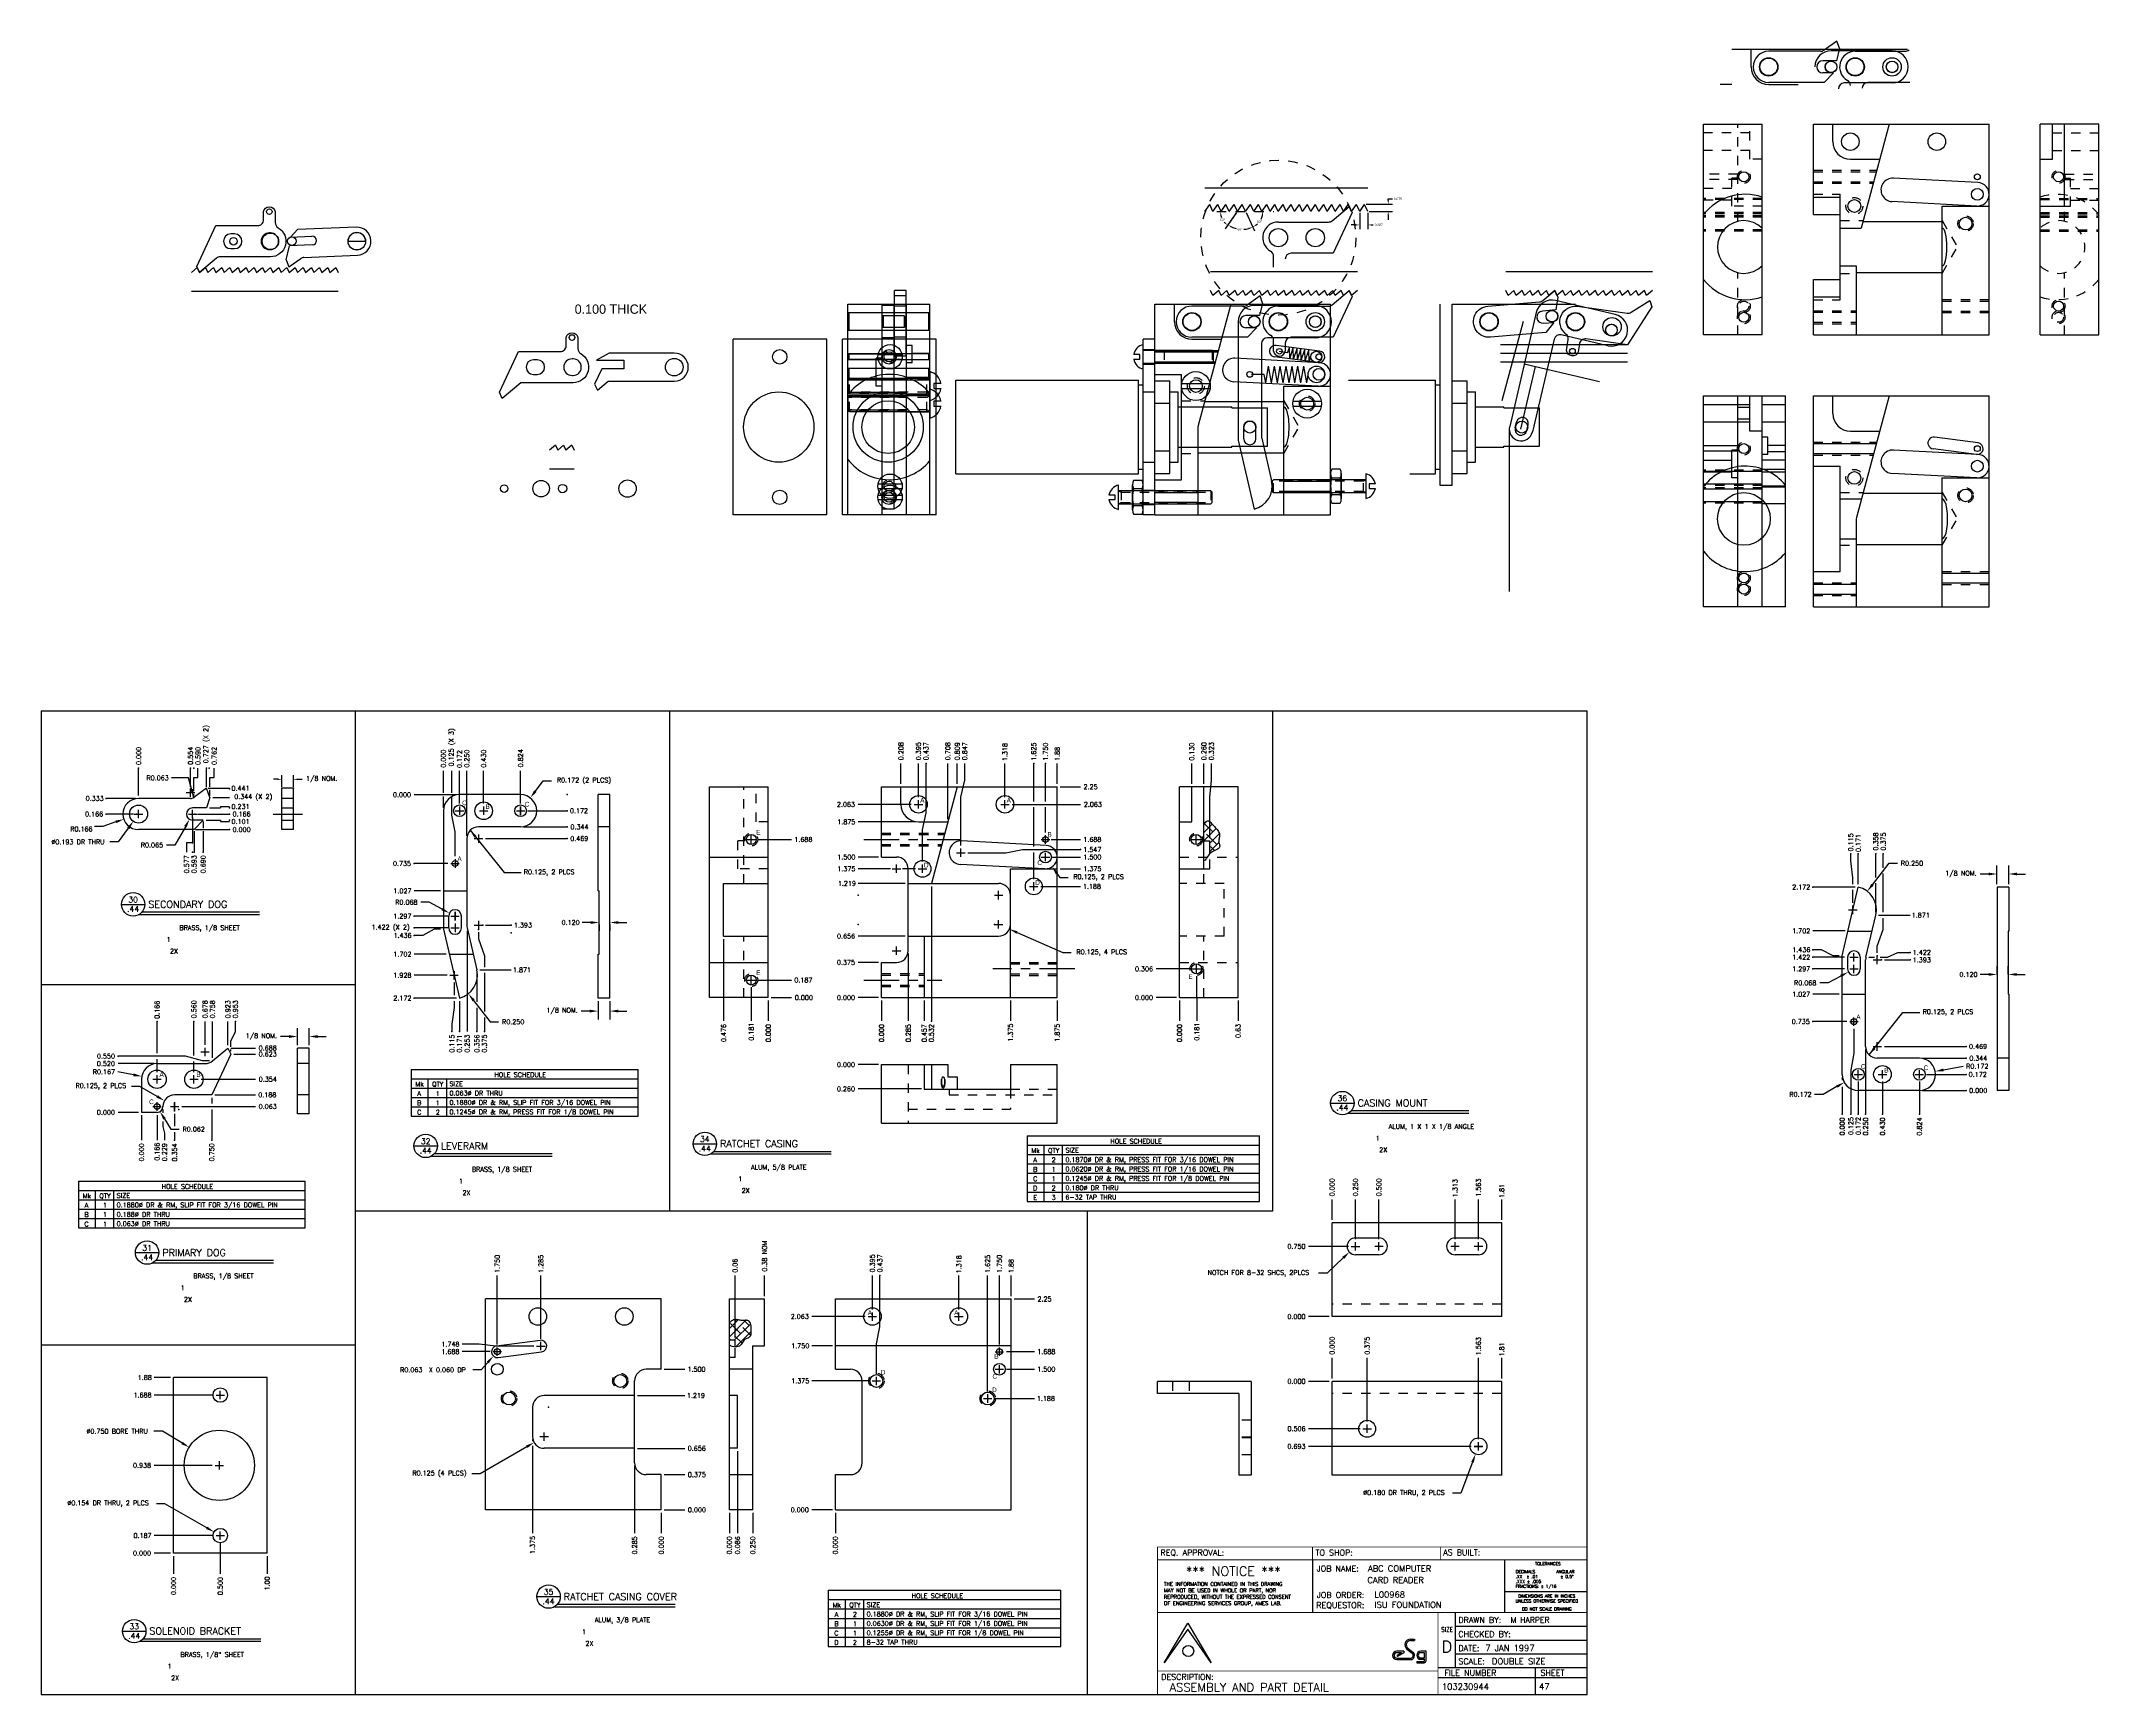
# Model space of a CAD drawing. Extents: x 0 to 22, y 0 to 17.6.
import ezdxf
from ezdxf.enums import TextEntityAlignment as Align

# ---------------------------------------------------------------- set-up
doc = ezdxf.new("R2010")
doc.units = 0
doc.header["$LTSCALE"] = 0.5
doc.header["$MEASUREMENT"] = 0
for name, pattern in [('CENTER2', [1.125, 0.75, -0.125, 0.125, -0.125]), ('DASHEDTHIN0', [0.157, 0.098, -0.059]), ('HIDDEN2', [0.1875, 0.125, -0.0625])]:
    doc.linetypes.add(name, pattern=pattern)
doc.layers.get('0').update_dxf_attribs({"linetype": 'CONTINUOUS'})
doc.layers.get('DEFPOINTS').update_dxf_attribs({"linetype": 'CONTINUOUS'})
for name, color, linetype in [('BORDER', 5, 'CONTINUOUS'), ('CASING', 193, 'CONTINUOUS'), ('DIM', 1, 'CONTINUOUS'), ('FASTEN-A', 4, 'CONTINUOUS'), ('FASTHD-A', 3, 'DASHEDTHIN0'), ('HATCH', 2, 'CONTINUOUS'), ('LEVERARM', 243, 'CONTINUOUS'), ('NFCENTER', 4, 'CENTER2'), ('NFHIDDEN', 6, 'HIDDEN2'), ('OBJECT', 3, 'CONTINUOUS'), ('PIN', 144, 'CONTINUOUS'), ('PRIMARYDOG', 122, 'CONTINUOUS'), ('SECONDARYDOG', 64, 'CONTINUOUS'), ('SOLONOID', 52, 'CONTINUOUS'), ('SOLONOIDBRACKET', 42, 'CONTINUOUS'), ('SPRING', 80, 'CONTINUOUS'), ('TEXT', 1, 'CONTINUOUS')]:
    doc.layers.add(name, color=color, linetype=linetype)
doc.styles.add('ADESK_C$1$ADESK_C$0$ADESK1', font='romans')
doc.styles.add('ADESK_C$1$ADESK_C$0$SIZE', font='romand')
doc.styles.add('BORDERTEXTM', font='romans', dxfattribs={"height": 0.125})
doc.styles.add('ROMANS', font='romans')
doc.styles.add('SIMPLEX', font='SIMPLEX')
doc.styles.add('TITLE', font='italic')
doc.dimstyles.new('ESGMECH', dxfattribs={"dimtxt": 0.1, "dimasz": 0.18, "dimexe": 0.18, "dimexo": 0.0625, "dimgap": 0.06, "dimtad": 0, "dimtih": 1, "dimtoh": 1, "dimdec": 3, "dimzin": 0, "dimdsep": 46, "dimtxsty": 'SIMPLEX', "dimcen": 0.09, "dimclrd": 1, "dimclre": 1, "dimclrt": 1, "dimadec": 0, "dimazin": 0, "dimtfac": 1, "dimtdec": 4, "dimtofl": 0, "dimtmove": 0, "dimatfit": 3, "dimfxl": 1, "dimtolj": 1, "dimtzin": 0, "dimarcsym": 0})
doc.dimstyles.new('ESGMECH$3', dxfattribs={"dimtxt": 0.1, "dimasz": 0.18, "dimexe": 0.18, "dimexo": 0.0625, "dimgap": 0.06, "dimtad": 0, "dimtih": 1, "dimtoh": 1, "dimdec": 3, "dimzin": 0, "dimdsep": 46, "dimtxsty": 'SIMPLEX', "dimcen": 0.09, "dimclrd": 1, "dimclre": 1, "dimclrt": 1, "dimadec": 0, "dimazin": 0, "dimtfac": 1, "dimtdec": 4, "dimtofl": 0, "dimtmove": 0, "dimatfit": 0, "dimfxl": 1, "dimtolj": 1, "dimtzin": 0, "dimarcsym": 0})
doc.dimstyles.new('ESGMECH$4', dxfattribs={"dimtxt": 0.1, "dimasz": 0.18, "dimexe": 0.18, "dimexo": 0.0625, "dimgap": 0.06, "dimtad": 0, "dimtih": 1, "dimtoh": 1, "dimdec": 3, "dimzin": 0, "dimdsep": 46, "dimtxsty": 'SIMPLEX', "dimcen": 0.09, "dimclrd": 1, "dimclre": 1, "dimclrt": 1, "dimadec": 0, "dimazin": 0, "dimtfac": 1, "dimtdec": 4, "dimtofl": 0, "dimtmove": 0, "dimatfit": 0, "dimfxl": 1, "dimtolj": 1, "dimtzin": 0, "dimarcsym": 0})
doc.dimstyles.get("Standard").update_dxf_attribs({"dimtxt": 0.1, "dimasz": 0.18, "dimexe": 0.18, "dimexo": 0.0625, "dimgap": 0.05, "dimtad": 0, "dimtih": 1, "dimtoh": 1, "dimdec": 3, "dimzin": 0, "dimdsep": 46, "dimtxsty": 'STANDARD', "dimcen": 0.09, "dimclrd": 1, "dimclre": 1, "dimclrt": 1, "dimadec": 0, "dimazin": 0, "dimtfac": 1, "dimtdec": 4, "dimtofl": 0, "dimtmove": 0, "dimatfit": 0, "dimfxl": 1, "dimtolj": 1, "dimtzin": 0, "dimarcsym": 0})
doc.dimstyles.new('STANDARD$2', dxfattribs={"dimtxt": 0.1, "dimasz": 0.18, "dimexe": 0.18, "dimexo": 0.0625, "dimgap": 0.05, "dimtad": 0, "dimtih": 1, "dimtoh": 1, "dimdec": 0, "dimzin": 0, "dimdsep": 46, "dimtxsty": 'STANDARD', "dimcen": 0.09, "dimclrd": 1, "dimclre": 1, "dimclrt": 1, "dimadec": 0, "dimazin": 0, "dimtfac": 1, "dimtdec": 4, "dimtofl": 0, "dimtmove": 0, "dimatfit": 0, "dimfxl": 1, "dimtolj": 1, "dimtzin": 0, "dimarcsym": 0})

# ---------------------------------------------------------------- blocks, each defined once
blk = doc.blocks.new('MX-970102133802')
at = {"layer": 'FASTEN-A', "color": 4, "linetype": 'Continuous'}
blk.add_line((0, -0.13), (0, 0.13), dxfattribs=at)
for points in [[(-0.103, -0.024), (-0.035, -0.024), (-0.035, 0.024), (-0.103, 0.024)], [(0, -0.069), (0.736, -0.069), (0.75, -0.055), (0.75, 0.055), (0.736, 0.069), (0, 0.069)]]:
    blk.add_lwpolyline(points, dxfattribs=at)
for start, end in [(103.2199, 169.6464), (190.3536, 256.7801)]:
    blk.add_arc((0.031, 0), 0.134, start, end, dxfattribs=at)
at = {"layer": 'FASTHD-A', "color": 3, "linetype": 'DASHEDTHIN0'}
for points in [[(0.196, 0.069), (0.224, 0.055), (0.75, 0.055)], [(0.224, 0.069), (0.224, -0.069)], [(0.736, 0.069), (0.736, -0.069)], [(0.196, -0.069), (0.224, -0.055), (0.75, -0.055)]]:
    blk.add_lwpolyline(points, dxfattribs=at)
at = {"layer": 'SOLONOIDBRACKET', "flags": 9}
blk.add_attdef('KEYWORD', (0, 0), '', height=0.1, dxfattribs=at)
blk = doc.blocks.new('MX-970102134149')
at = {"layer": 'FASTEN-A', "color": 4, "linetype": 'Continuous'}
blk.add_line((0, -0.13), (0, 0.13), dxfattribs=at)
for points in [[(-0.103, -0.024), (-0.035, -0.024), (-0.035, 0.024), (-0.103, 0.024)], [(0, -0.069), (0.986, -0.069), (1, -0.055), (1, 0.055), (0.986, 0.069), (0, 0.069)]]:
    blk.add_lwpolyline(points, dxfattribs=at)
for start, end in [(103.2199, 169.6464), (190.3536, 256.7801)]:
    blk.add_arc((0.031, 0), 0.134, start, end, dxfattribs=at)
at = {"layer": 'FASTHD-A', "color": 3, "linetype": 'DASHEDTHIN0'}
for points in [[(0, 0.069), (0.028, 0.055), (1, 0.055)], [(0.028, 0.069), (0.028, -0.069)], [(0.986, 0.069), (0.986, -0.069)], [(0, -0.069), (0.028, -0.055), (1, -0.055)]]:
    blk.add_lwpolyline(points, dxfattribs=at)
blk = doc.blocks.new('MX-970102135147')
at = {"layer": 'FASTEN-A', "color": 4, "linetype": 'Continuous'}
for points in [[(-0.012, 0.09, 0.267949), (-0.012, 0.18), (-0.102, 0.18, 0.267949), (-0.102, 0.09)], [(-0.012, -0.09, 0.133975), (-0.012, 0.09), (-0.102, 0.09, 0.133975), (-0.102, -0.09)]]:
    blk.add_lwpolyline(points, format="xyb", dxfattribs=at)
for points in [[(-0.114, -0.135), (-0.114, 0.135)], [(0, -0.135), (0, 0.135)]]:
    blk.add_lwpolyline(points, dxfattribs=at)
blk.add_lwpolyline([(-0.102, -0.18), (-0.012, -0.18, 0.267949), (-0.012, -0.09), (-0.102, -0.09, 0.267949)], format="xyb", close=True, dxfattribs=at)
at = {"layer": 'SOLONOIDBRACKET', "flags": 9}
blk.add_attdef('KEYWORD', (-0.114, -0.18), '', height=0.1, dxfattribs=at)
blk = doc.blocks.new('MX-970102140424')
at = {"layer": 'FASTEN-A', "color": 4, "linetype": 'Continuous'}
for p, q in [((-0.128, 0.024), (0.128, 0.024)), ((-0.128, -0.024), (0.128, -0.024))]:
    blk.add_line(p, q, dxfattribs=at)
blk.add_circle((0, 0), 0.13, dxfattribs=at)
at = {"layer": 'NFHIDDEN', "flags": 9}
blk.add_attdef('KEYWORD', (0, 0), '', height=0.1, dxfattribs=at)
blk = doc.blocks.new('MX-970102140713')
at = {"layer": 'FASTEN-A', "color": 4, "linetype": 'Continuous'}
for p, q in [((-0.152, 0.027), (0.152, 0.027)), ((-0.152, -0.027), (0.152, -0.027))]:
    blk.add_line(p, q, dxfattribs=at)
blk.add_circle((0, 0), 0.154, dxfattribs=at)
at = {"layer": 'NFHIDDEN', "flags": 9}
blk.add_attdef('KEYWORD', (0, 0), '', height=0.1, dxfattribs=at)
blk = doc.blocks.new('8X_875_RHCS')
at = {"layer": 'FASTEN-A', "color": 4, "linetype": 'Continuous'}
blk.add_line((0, 0.155), (0, -0.155), dxfattribs=at)
for points in [[(0, 0.082), (-0.859, 0.082), (-0.875, 0.066), (-0.875, -0.066), (-0.859, -0.082), (0, -0.082)], [(0.12, 0.027), (0.043, 0.027), (0.043, -0.027), (0.12, -0.027)]]:
    blk.add_lwpolyline(points, dxfattribs=at)
for start, end in [(9.7484, 75.6729), (284.3271, 350.2516)]:
    blk.add_arc((-0.039, 0), 0.159, start, end, dxfattribs=at)
at = {"layer": 'FASTHD-A', "color": 3, "linetype": 'DASHEDTHIN0'}
for points in [[(0, 0.082), (-0.033, 0.066), (-0.875, 0.066)], [(-0.859, -0.082), (-0.859, 0.082)], [(-0.033, -0.082), (-0.033, 0.082)], [(0, -0.082), (-0.033, -0.066), (-0.875, -0.066)]]:
    blk.add_lwpolyline(points, dxfattribs=at)
blk = doc.blocks.new('*D7')
at = {"color": 1, "linetype": 'ByBlock', "transparency": 16777216}
for p, q in [((1.897, 12.315), (1.785, 12.119)), ((1.929, 12.45), (2.019, 12.45)), ((1.974, 12.405), (1.974, 12.495)), ((1.785, 12.119), (1.695, 12.119))]:
    blk.add_line(p, q, dxfattribs=at)
blk.add_solid([(1.884, 12.323), (1.91, 12.308), (1.941, 12.394)], dxfattribs=at)
at = {"layer": 'DEFPOINTS', "color": 0, "linetype": 'ByBlock', "transparency": 16777216}
for p in [(1.941, 12.394), (1.974, 12.45)]:
    blk.add_point(p, dxfattribs=at)
at = {"color": 1, "linetype": 'ByBlock', "transparency": 16777216, "insert": (1.54, 12.119), "char_height": 0.05, "attachment_point": 5, "style": 'SIMPLEX'}
blk.add_mtext('\\A1;R0.065', dxfattribs=at)
blk = doc.blocks.new('*D8')
at = {"color": 1, "linetype": 'ByBlock', "transparency": 16777216}
for p, q in [((1.017, 12.318), (0.927, 12.318)), ((1.155, 12.366), (1.017, 12.318)), ((1.352, 12.45), (1.442, 12.45)), ((1.397, 12.405), (1.397, 12.495))]:
    blk.add_line(p, q, dxfattribs=at)
blk.add_solid([(1.15, 12.38), (1.16, 12.352), (1.24, 12.395)], dxfattribs=at)
at = {"layer": 'DEFPOINTS', "color": 0, "linetype": 'ByBlock', "transparency": 16777216}
for p in [(1.24, 12.395), (1.397, 12.45)]:
    blk.add_point(p, dxfattribs=at)
at = {"color": 1, "linetype": 'ByBlock', "transparency": 16777216, "insert": (0.787, 12.29), "char_height": 0.05, "attachment_point": 5, "style": 'SIMPLEX'}
blk.add_mtext('\\A1;R0.166', dxfattribs=at)
blk = doc.blocks.new('P-TITLE')
at = {"layer": 'OBJECT'}
for p, q in [((-1.562, -0.638), (-1.062, -0.638)), ((1.387, -0.862), (-1.188, -0.862)), ((-1.113, -0.8), (1.387, -0.8))]:
    blk.add_line(p, q, dxfattribs=at)
blk.add_circle((-1.312, -0.638), 0.25, dxfattribs=at)
at = {"layer": 'OBJECT', "style": 'ROMANS'}
for tag, p in [('PAGE', (-1.312, -0.738)), ('NO.', (-1.312, -0.538))]:
    blk.add_attdef(tag, text='', height=0.12, dxfattribs=at).set_placement(p, align=Align.MIDDLE)
for tag, p, height in [('DESCRIPTION', (-0.988, -0.712), 0.15), ('MATERIAL', (-0.325, -1.188), 0.1), ('#_REQUIRED', (-0.6, -1.438), 0.1), ('SCALE', (-0.525, -1.688), 0.1)]:
    blk.add_attdef(tag, p, '', height=height, dxfattribs=at)
at = {"layer": 'OBJECT', "style": 'ROMANS', "flags": 2}
for tag, p in [('MATERIAL:', (-1.163, -1.188)), ('SCALE:', (-1.163, -1.688)), ('REQD:', (-1.163, -1.438))]:
    blk.add_attdef(tag, p, '', height=0.1, dxfattribs=at)
blk = doc.blocks.new('*D9')
at = {"color": 1, "linetype": 'ByBlock', "transparency": 16777216}
for p, q in [((4.735, 10.476), (4.735, 10.566)), ((4.507, 10.391), (4.359, 10.307)), ((4.69, 10.521), (4.78, 10.521)), ((4.359, 10.307), (4.269, 10.307))]:
    blk.add_line(p, q, dxfattribs=at)
blk.add_solid([(4.5, 10.404), (4.515, 10.378), (4.586, 10.436)], dxfattribs=at)
at = {"layer": 'DEFPOINTS', "color": 0, "linetype": 'ByBlock', "transparency": 16777216}
for p in [(4.586, 10.436), (4.735, 10.521)]:
    blk.add_point(p, dxfattribs=at)
at = {"color": 1, "linetype": 'ByBlock', "transparency": 16777216, "insert": (4.118, 10.307), "char_height": 0.05, "attachment_point": 5, "style": 'SIMPLEX'}
blk.add_mtext('\\A1;R0.172', dxfattribs=at)
blk = doc.blocks.new('*D10')
at = {"color": 1, "linetype": 'ByBlock', "transparency": 16777216}
for p, q in [((4.886, 12.546), (5.063, 12.775)), ((5.063, 12.775), (5.153, 12.775)), ((4.677, 12.232), (4.677, 12.322)), ((4.632, 12.277), (4.722, 12.277))]:
    blk.add_line(p, q, dxfattribs=at)
blk.add_solid([(4.874, 12.555), (4.898, 12.537), (4.831, 12.475)], dxfattribs=at)
at = {"layer": 'DEFPOINTS', "color": 0, "linetype": 'ByBlock', "transparency": 16777216}
for p in [(4.831, 12.475), (4.677, 12.277)]:
    blk.add_point(p, dxfattribs=at)
at = {"color": 1, "linetype": 'ByBlock', "transparency": 16777216, "insert": (5.308, 12.775), "char_height": 0.05, "attachment_point": 5, "style": 'SIMPLEX'}
blk.add_mtext('\\A1;R0.250', dxfattribs=at)
blk = doc.blocks.new('*D11')
at = {"color": 1, "linetype": 'ByBlock', "transparency": 16777216}
for p, q in [((5.387, 10.476), (5.387, 10.566)), ((5.644, 10.569), (5.854, 10.608)), ((5.342, 10.521), (5.432, 10.521))]:
    blk.add_line(p, q, dxfattribs=at)
blk.add_solid([(5.642, 10.584), (5.647, 10.554), (5.556, 10.553)], dxfattribs=at)
at = {"layer": 'DEFPOINTS', "color": 0, "linetype": 'ByBlock', "transparency": 16777216}
for p in [(5.556, 10.553), (5.387, 10.521)]:
    blk.add_point(p, dxfattribs=at)
at = {"color": 1, "linetype": 'ByBlock', "transparency": 16777216, "insert": (6.005, 10.608), "char_height": 0.05, "attachment_point": 5, "style": 'SIMPLEX'}
blk.add_mtext('\\A1;R0.172', dxfattribs=at)
blk = doc.blocks.new('*D12')
at = {"color": 1, "linetype": 'ByBlock', "transparency": 16777216}
for p, q in [((4.643, 11.646), (4.733, 11.646)), ((4.688, 11.601), (4.688, 11.691)), ((4.413, 11.497), (4.323, 11.497)), ((4.549, 11.571), (4.413, 11.497))]:
    blk.add_line(p, q, dxfattribs=at)
blk.add_solid([(4.542, 11.584), (4.556, 11.558), (4.628, 11.614)], dxfattribs=at)
at = {"layer": 'DEFPOINTS', "color": 0, "linetype": 'ByBlock', "transparency": 16777216}
for p in [(4.688, 11.646), (4.628, 11.614)]:
    blk.add_point(p, dxfattribs=at)
at = {"color": 1, "linetype": 'ByBlock', "transparency": 16777216, "insert": (4.168, 11.497), "char_height": 0.05, "attachment_point": 5, "style": 'SIMPLEX'}
blk.add_mtext('\\A1;R0.068', dxfattribs=at)
blk = doc.blocks.new('*D13')
at = {"color": 1, "linetype": 'ByBlock', "transparency": 16777216}
blk.add_line((9.983, 12.065), (9.983, 11.8), dxfattribs=at)
at = {"layer": 'DEFPOINTS', "color": 0, "linetype": 'ByBlock', "transparency": 16777216}
for p in [(9.983, 12.096), (9.983, 12.096), (9.983, 11.8)]:
    blk.add_point(p, dxfattribs=at)
at = {"color": 1, "linetype": 'ByBlock', "transparency": 16777216, "insert": (9.983, 11.67), "char_height": 0.05, "attachment_point": 5, "rotation": 90, "style": 'SIMPLEX'}
blk.add_mtext('\\A1;0.000', dxfattribs=at)
blk = doc.blocks.new('*D14')
at = {"color": 1, "linetype": 'ByBlock', "transparency": 16777216}
blk.add_line((10.149, 12.065), (10.149, 11.8), dxfattribs=at)
at = {"layer": 'DEFPOINTS', "color": 0, "linetype": 'ByBlock', "transparency": 16777216}
for p in [(9.983, 12.096), (10.149, 12.096), (10.149, 11.8)]:
    blk.add_point(p, dxfattribs=at)
at = {"color": 1, "linetype": 'ByBlock', "transparency": 16777216, "insert": (10.149, 11.676), "char_height": 0.05, "attachment_point": 5, "rotation": 90, "style": 'SIMPLEX'}
blk.add_mtext('\\A1;0.166', dxfattribs=at)
blk = doc.blocks.new('*D15')
at = {"color": 1, "linetype": 'ByBlock', "transparency": 16777216}
blk.add_line((10.413, 12.159), (11.2, 12.159), dxfattribs=at)
at = {"layer": 'DEFPOINTS', "color": 0, "linetype": 'ByBlock', "transparency": 16777216}
for p in [(9.983, 12.096), (10.382, 12.159), (11.2, 12.159)]:
    blk.add_point(p, dxfattribs=at)
at = {"color": 1, "linetype": 'ByBlock', "transparency": 16777216, "insert": (11.33, 12.159), "char_height": 0.05, "attachment_point": 5, "style": 'SIMPLEX'}
blk.add_mtext('\\A1;0.063', dxfattribs=at)
blk = doc.blocks.new('*D16')
at = {"color": 1, "linetype": 'ByBlock', "transparency": 16777216}
blk.add_line((10.764, 12.284), (11.2, 12.284), dxfattribs=at)
at = {"layer": 'DEFPOINTS', "color": 0, "linetype": 'ByBlock', "transparency": 16777216}
for p in [(9.983, 12.096), (10.733, 12.284), (11.2, 12.284)]:
    blk.add_point(p, dxfattribs=at)
at = {"color": 1, "linetype": 'ByBlock', "transparency": 16777216, "insert": (11.325, 12.284), "char_height": 0.05, "attachment_point": 5, "style": 'SIMPLEX'}
blk.add_mtext('\\A1;0.188', dxfattribs=at)
blk = doc.blocks.new('*D17')
at = {"color": 1, "linetype": 'ByBlock', "transparency": 16777216}
blk.add_line((10.967, 12.719), (11.2, 12.719), dxfattribs=at)
at = {"layer": 'DEFPOINTS', "color": 0, "linetype": 'ByBlock', "transparency": 16777216}
for p in [(10.936, 12.719), (11.2, 12.719), (9.983, 12.096)]:
    blk.add_point(p, dxfattribs=at)
at = {"color": 1, "linetype": 'ByBlock', "transparency": 16777216, "insert": (11.33, 12.719), "char_height": 0.05, "attachment_point": 5, "style": 'SIMPLEX'}
blk.add_mtext('\\A1;0.623', dxfattribs=at)
blk = doc.blocks.new('*D18')
at = {"color": 1, "linetype": 'ByBlock', "transparency": 16777216}
blk.add_line((10.905, 12.815), (10.905, 13.067), dxfattribs=at)
at = {"layer": 'DEFPOINTS', "color": 0, "linetype": 'ByBlock', "transparency": 16777216}
for p in [(10.905, 13.067), (10.905, 12.784), (9.983, 12.096)]:
    blk.add_point(p, dxfattribs=at)
at = {"color": 1, "linetype": 'ByBlock', "transparency": 16777216, "insert": (10.905, 13.197), "char_height": 0.05, "attachment_point": 5, "rotation": 90, "style": 'SIMPLEX'}
blk.add_mtext('\\A1;0.923', dxfattribs=at)
blk = doc.blocks.new('*D19')
at = {"color": 1, "linetype": 'ByBlock', "transparency": 16777216}
blk.add_line((10.741, 12.677), (10.741, 13.067), dxfattribs=at)
at = {"layer": 'DEFPOINTS', "color": 0, "linetype": 'ByBlock', "transparency": 16777216}
for p in [(10.741, 13.067), (10.741, 12.646), (9.983, 12.096)]:
    blk.add_point(p, dxfattribs=at)
at = {"color": 1, "linetype": 'ByBlock', "transparency": 16777216, "insert": (10.741, 13.197), "char_height": 0.05, "attachment_point": 5, "rotation": 90, "style": 'SIMPLEX'}
blk.add_mtext('\\A1;0.758', dxfattribs=at)
blk = doc.blocks.new('*D20')
at = {"color": 1, "linetype": 'ByBlock', "transparency": 16777216}
blk.add_line((10.661, 12.818), (10.661, 13.067), dxfattribs=at)
at = {"layer": 'DEFPOINTS', "color": 0, "linetype": 'ByBlock', "transparency": 16777216}
for p in [(10.661, 13.067), (10.661, 12.787), (9.983, 12.096)]:
    blk.add_point(p, dxfattribs=at)
at = {"color": 1, "linetype": 'ByBlock', "transparency": 16777216, "insert": (10.661, 13.197), "char_height": 0.05, "attachment_point": 5, "rotation": 90, "style": 'SIMPLEX'}
blk.add_mtext('\\A1;0.678', dxfattribs=at)
blk = doc.blocks.new('*D21')
at = {"color": 1, "linetype": 'ByBlock', "transparency": 16777216}
blk.add_line((10.619, 12.45), (11.2, 12.45), dxfattribs=at)
at = {"layer": 'DEFPOINTS', "color": 0, "linetype": 'ByBlock', "transparency": 16777216}
for p in [(10.588, 12.45), (11.2, 12.45), (9.983, 12.096)]:
    blk.add_point(p, dxfattribs=at)
at = {"color": 1, "linetype": 'ByBlock', "transparency": 16777216, "insert": (11.331, 12.45), "char_height": 0.05, "attachment_point": 5, "style": 'SIMPLEX'}
blk.add_mtext('\\A1;0.354', dxfattribs=at)
blk = doc.blocks.new('*D22')
at = {"color": 1, "linetype": 'ByBlock', "transparency": 16777216}
blk.add_line((9.952, 12.096), (9.733, 12.096), dxfattribs=at)
at = {"layer": 'DEFPOINTS', "color": 0, "linetype": 'ByBlock', "transparency": 16777216}
for p in [(9.733, 12.096), (9.983, 12.096), (9.983, 12.096)]:
    blk.add_point(p, dxfattribs=at)
at = {"color": 1, "linetype": 'ByBlock', "transparency": 16777216, "insert": (9.603, 12.096), "char_height": 0.05, "attachment_point": 5, "style": 'SIMPLEX'}
blk.add_mtext('\\A1;0.000', dxfattribs=at)
blk = doc.blocks.new('*D23')
at = {"color": 1, "linetype": 'ByBlock', "transparency": 16777216}
blk.add_line((10.118, 12.617), (9.733, 12.617), dxfattribs=at)
at = {"layer": 'DEFPOINTS', "color": 0, "linetype": 'ByBlock', "transparency": 16777216}
for p in [(9.733, 12.617), (10.149, 12.617), (9.983, 12.096)]:
    blk.add_point(p, dxfattribs=at)
at = {"color": 1, "linetype": 'ByBlock', "transparency": 16777216, "insert": (9.603, 12.617), "char_height": 0.05, "attachment_point": 5, "style": 'SIMPLEX'}
blk.add_mtext('\\A1;0.520', dxfattribs=at)
blk = doc.blocks.new('*D24')
at = {"color": 1, "linetype": 'ByBlock', "transparency": 16777216}
for p, q in [((9.897, 12.498), (9.732, 12.529)), ((10.104, 12.45), (10.194, 12.45)), ((10.149, 12.405), (10.149, 12.495))]:
    blk.add_line(p, q, dxfattribs=at)
blk.add_solid([(9.9, 12.513), (9.894, 12.483), (9.986, 12.481)], dxfattribs=at)
at = {"layer": 'DEFPOINTS', "color": 0, "linetype": 'ByBlock', "transparency": 16777216}
for p in [(9.986, 12.481), (10.149, 12.45)]:
    blk.add_point(p, dxfattribs=at)
at = {"color": 1, "linetype": 'ByBlock', "transparency": 16777216, "insert": (9.582, 12.529), "char_height": 0.05, "attachment_point": 5, "style": 'SIMPLEX'}
blk.add_mtext('\\A1;R0.167', dxfattribs=at)
blk = doc.blocks.new('*D25')
at = {"color": 1, "linetype": 'ByBlock', "transparency": 16777216}
for p, q in [((10.104, 12.159), (10.194, 12.159)), ((10.149, 12.114), (10.149, 12.204)), ((10.228, 12.028), (10.295, 11.917)), ((10.295, 11.917), (10.385, 11.917))]:
    blk.add_line(p, q, dxfattribs=at)
blk.add_solid([(10.241, 12.036), (10.215, 12.02), (10.181, 12.105)], dxfattribs=at)
at = {"layer": 'DEFPOINTS', "color": 0, "linetype": 'ByBlock', "transparency": 16777216}
for p in [(10.149, 12.159), (10.181, 12.105)]:
    blk.add_point(p, dxfattribs=at)
at = {"color": 1, "linetype": 'ByBlock', "transparency": 16777216, "insert": (10.54, 11.917), "char_height": 0.05, "attachment_point": 5, "style": 'SIMPLEX'}
blk.add_mtext('\\A1;R0.062', dxfattribs=at)
blk = doc.blocks.new('*D26')
at = {"color": 1, "linetype": 'ByBlock', "transparency": 16777216}
for p, q in [((9.965, 12.374), (9.875, 12.374)), ((10.151, 12.266), (9.965, 12.374)), ((10.292, 12.159), (10.382, 12.159)), ((10.337, 12.114), (10.337, 12.204))]:
    blk.add_line(p, q, dxfattribs=at)
blk.add_solid([(10.158, 12.279), (10.143, 12.253), (10.228, 12.221)], dxfattribs=at)
at = {"layer": 'DEFPOINTS', "color": 0, "linetype": 'ByBlock', "transparency": 16777216}
for p in [(10.228, 12.221), (10.337, 12.159)]:
    blk.add_point(p, dxfattribs=at)
at = {"color": 1, "linetype": 'ByBlock', "transparency": 16777216, "insert": (9.549, 12.374), "char_height": 0.05, "attachment_point": 5, "style": 'SIMPLEX'}
blk.add_mtext('\\A1;{R0.125, 2 PLCS}', dxfattribs=at)
blk = doc.blocks.new('*D27')
at = {"color": 1, "linetype": 'ByBlock', "transparency": 16777216}
for p, q in [((11.647, 12.815), (11.647, 12.996)), ((11.772, 12.815), (11.772, 12.996)), ((11.557, 12.906), (11.467, 12.906)), ((11.862, 12.906), (11.952, 12.906))]:
    blk.add_line(p, q, dxfattribs=at)
for points in [[(11.557, 12.921), (11.557, 12.891), (11.647, 12.906)], [(11.862, 12.921), (11.862, 12.891), (11.772, 12.906)]]:
    blk.add_solid(points, dxfattribs=at)
at = {"layer": 'DEFPOINTS', "color": 0, "linetype": 'ByBlock', "transparency": 16777216}
for p in [(11.647, 12.906), (11.647, 12.784), (11.772, 12.784)]:
    blk.add_point(p, dxfattribs=at)
at = {"color": 1, "linetype": 'ByBlock', "transparency": 16777216, "insert": (11.262, 12.906), "char_height": 0.05, "attachment_point": 5, "style": 'SIMPLEX'}
blk.add_mtext('\\A1;{1/8 NOM.}', dxfattribs=at)
blk = doc.blocks.new('*D28')
at = {"color": 1, "linetype": 'ByBlock', "transparency": 16777216}
for p, q in [((6.215, 12.552), (6.215, 12.75)), ((6.34, 12.552), (6.34, 12.75)), ((6.125, 12.66), (6.035, 12.66)), ((6.43, 12.66), (6.52, 12.66))]:
    blk.add_line(p, q, dxfattribs=at)
for points in [[(6.125, 12.675), (6.125, 12.645), (6.215, 12.66)], [(6.43, 12.675), (6.43, 12.645), (6.34, 12.66)]]:
    blk.add_solid(points, dxfattribs=at)
at = {"layer": 'DEFPOINTS', "color": 0, "linetype": 'ByBlock', "transparency": 16777216}
for p in [(6.215, 12.66), (6.215, 12.521), (6.34, 12.521)]:
    blk.add_point(p, dxfattribs=at)
at = {"color": 1, "linetype": 'ByBlock', "transparency": 16777216, "insert": (5.83, 12.66), "char_height": 0.05, "attachment_point": 5, "style": 'SIMPLEX'}
blk.add_mtext('\\A1;{1/8 NOM.}', dxfattribs=at)
blk = doc.blocks.new('*D29')
at = {"color": 1, "linetype": 'ByBlock', "transparency": 16777216}
blk.add_line((3.64, 5.133), (3.64, 4.943), dxfattribs=at)
at = {"layer": 'DEFPOINTS', "color": 0, "linetype": 'ByBlock', "transparency": 16777216}
for p in [(3.64, 5.165), (3.64, 5.165), (3.64, 4.943)]:
    blk.add_point(p, dxfattribs=at)
at = {"color": 1, "linetype": 'ByBlock', "transparency": 16777216, "insert": (3.64, 4.813), "char_height": 0.05, "attachment_point": 5, "rotation": 90, "style": 'SIMPLEX'}
blk.add_mtext('\\A1;0.000', dxfattribs=at)
blk = doc.blocks.new('*D30')
at = {"color": 1, "linetype": 'ByBlock', "transparency": 16777216}
blk.add_line((3.609, 5.165), (3.435, 5.165), dxfattribs=at)
at = {"layer": 'DEFPOINTS', "color": 0, "linetype": 'ByBlock', "transparency": 16777216}
for p in [(3.435, 5.165), (3.64, 5.165), (3.64, 5.165)]:
    blk.add_point(p, dxfattribs=at)
at = {"color": 1, "linetype": 'ByBlock', "transparency": 16777216, "insert": (3.305, 5.165), "char_height": 0.05, "attachment_point": 5, "style": 'SIMPLEX'}
blk.add_mtext('\\A1;0.000', dxfattribs=at)
blk = doc.blocks.new('*D31')
at = {"color": 1, "linetype": 'ByBlock', "transparency": 16777216}
blk.add_line((1.836, 1.696), (1.207, 1.696), dxfattribs=at)
at = {"layer": 'DEFPOINTS', "color": 0, "linetype": 'ByBlock', "transparency": 16777216}
for p in [(1.207, 1.696), (1.867, 1.696), (1.422, 1.509)]:
    blk.add_point(p, dxfattribs=at)
at = {"color": 1, "linetype": 'ByBlock', "transparency": 16777216, "insert": (1.082, 1.696), "char_height": 0.05, "attachment_point": 5, "style": 'SIMPLEX'}
blk.add_mtext('\\A1;0.187', dxfattribs=at)
blk = doc.blocks.new('*D32')
at = {"color": 1, "linetype": 'ByBlock', "transparency": 16777216}
blk.add_line((1.826, 2.446), (1.207, 2.446), dxfattribs=at)
at = {"layer": 'DEFPOINTS', "color": 0, "linetype": 'ByBlock', "transparency": 16777216}
for p in [(1.207, 2.446), (1.857, 2.446), (1.412, 1.509)]:
    blk.add_point(p, dxfattribs=at)
at = {"color": 1, "linetype": 'ByBlock', "transparency": 16777216, "insert": (1.077, 2.446), "char_height": 0.05, "attachment_point": 5, "style": 'SIMPLEX'}
blk.add_mtext('\\A1;0.938', dxfattribs=at)
blk = doc.blocks.new('*D33')
at = {"color": 1, "linetype": 'ByBlock', "transparency": 16777216}
blk.add_line((19.283, 4.88), (19.283, 4.661), dxfattribs=at)
at = {"layer": 'DEFPOINTS', "color": 0, "linetype": 'ByBlock', "transparency": 16777216}
for p in [(19.283, 4.911), (19.283, 4.911), (19.283, 4.661)]:
    blk.add_point(p, dxfattribs=at)
at = {"color": 1, "linetype": 'ByBlock', "transparency": 16777216, "insert": (19.283, 4.531), "char_height": 0.05, "attachment_point": 5, "rotation": 90, "style": 'SIMPLEX'}
blk.add_mtext('\\A1;0.000', dxfattribs=at)
blk = doc.blocks.new('*D34')
at = {"color": 1, "linetype": 'ByBlock', "transparency": 16777216}
blk.add_line((19.739, 4.88), (19.739, 4.661), dxfattribs=at)
at = {"layer": 'DEFPOINTS', "color": 0, "linetype": 'ByBlock', "transparency": 16777216}
for p in [(19.283, 4.911), (19.739, 4.911), (19.739, 4.661)]:
    blk.add_point(p, dxfattribs=at)
at = {"color": 1, "linetype": 'ByBlock', "transparency": 16777216, "insert": (19.739, 4.531), "char_height": 0.05, "attachment_point": 5, "rotation": 90, "style": 'SIMPLEX'}
blk.add_mtext('\\A1;0.457', dxfattribs=at)
blk = doc.blocks.new('*D35')
at = {"color": 1, "linetype": 'ByBlock', "transparency": 16777216}
blk.add_line((20.658, 4.88), (20.658, 4.661), dxfattribs=at)
at = {"layer": 'DEFPOINTS', "color": 0, "linetype": 'ByBlock', "transparency": 16777216}
for p in [(19.283, 4.911), (20.658, 4.911), (20.658, 4.661)]:
    blk.add_point(p, dxfattribs=at)
at = {"color": 1, "linetype": 'ByBlock', "transparency": 16777216, "insert": (20.658, 4.536), "char_height": 0.05, "attachment_point": 5, "rotation": 90, "style": 'SIMPLEX'}
blk.add_mtext('\\A1;1.375', dxfattribs=at)
blk = doc.blocks.new('*D36')
at = {"color": 1, "linetype": 'ByBlock', "transparency": 16777216}
blk.add_line((21.158, 4.88), (21.158, 4.661), dxfattribs=at)
at = {"layer": 'DEFPOINTS', "color": 0, "linetype": 'ByBlock', "transparency": 16777216}
for p in [(19.283, 4.911), (21.158, 4.911), (21.158, 4.661)]:
    blk.add_point(p, dxfattribs=at)
at = {"color": 1, "linetype": 'ByBlock', "transparency": 16777216, "insert": (21.158, 4.536), "char_height": 0.05, "attachment_point": 5, "rotation": 90, "style": 'SIMPLEX'}
blk.add_mtext('\\A1;1.875', dxfattribs=at)
blk = doc.blocks.new('*D37')
at = {"color": 1, "linetype": 'ByBlock', "transparency": 16777216}
blk.add_line((20.091, 7.192), (20.091, 7.411), dxfattribs=at)
at = {"layer": 'DEFPOINTS', "color": 0, "linetype": 'ByBlock', "transparency": 16777216}
for p in [(20.091, 7.411), (20.091, 7.161), (19.283, 4.911)]:
    blk.add_point(p, dxfattribs=at)
at = {"color": 1, "linetype": 'ByBlock', "transparency": 16777216, "insert": (20.091, 7.54), "char_height": 0.05, "attachment_point": 5, "rotation": 90, "style": 'SIMPLEX'}
blk.add_mtext('\\A1;0.809', dxfattribs=at)
blk = doc.blocks.new('*D38')
at = {"color": 1, "linetype": 'ByBlock', "transparency": 16777216}
blk.add_line((21.189, 6.286), (21.408, 6.286), dxfattribs=at)
at = {"layer": 'DEFPOINTS', "color": 0, "linetype": 'ByBlock', "transparency": 16777216}
for p in [(21.158, 6.286), (21.408, 6.286), (19.283, 4.911)]:
    blk.add_point(p, dxfattribs=at)
at = {"color": 1, "linetype": 'ByBlock', "transparency": 16777216, "insert": (21.533, 6.286), "char_height": 0.05, "attachment_point": 5, "style": 'SIMPLEX'}
blk.add_mtext('\\A1;1.375', dxfattribs=at)
blk = doc.blocks.new('*D39')
at = {"color": 1, "linetype": 'ByBlock', "transparency": 16777216}
blk.add_line((20.984, 6.098), (21.408, 6.098), dxfattribs=at)
at = {"layer": 'DEFPOINTS', "color": 0, "linetype": 'ByBlock', "transparency": 16777216}
for p in [(20.953, 6.098), (21.408, 6.098), (19.283, 4.911)]:
    blk.add_point(p, dxfattribs=at)
at = {"color": 1, "linetype": 'ByBlock', "transparency": 16777216, "insert": (21.528, 6.098), "char_height": 0.05, "attachment_point": 5, "style": 'SIMPLEX'}
blk.add_mtext('\\A1;1.188', dxfattribs=at)
blk = doc.blocks.new('*D40')
at = {"color": 1, "linetype": 'ByBlock', "transparency": 16777216}
blk.add_line((21.109, 6.411), (21.408, 6.411), dxfattribs=at)
at = {"layer": 'DEFPOINTS', "color": 0, "linetype": 'ByBlock', "transparency": 16777216}
for p in [(21.078, 6.411), (21.408, 6.411), (19.283, 4.911)]:
    blk.add_point(p, dxfattribs=at)
at = {"color": 1, "linetype": 'ByBlock', "transparency": 16777216, "insert": (21.533, 6.411), "char_height": 0.05, "attachment_point": 5, "style": 'SIMPLEX'}
blk.add_mtext('\\A1;1.500', dxfattribs=at)
blk = doc.blocks.new('*D41')
at = {"color": 1, "linetype": 'ByBlock', "transparency": 16777216}
blk.add_line((21.095, 6.598), (21.408, 6.598), dxfattribs=at)
at = {"layer": 'DEFPOINTS', "color": 0, "linetype": 'ByBlock', "transparency": 16777216}
for p in [(21.064, 6.598), (21.408, 6.598), (19.283, 4.911)]:
    blk.add_point(p, dxfattribs=at)
at = {"color": 1, "linetype": 'ByBlock', "transparency": 16777216, "insert": (21.533, 6.598), "char_height": 0.05, "attachment_point": 5, "style": 'SIMPLEX'}
blk.add_mtext('\\A1;1.688', dxfattribs=at)
blk = doc.blocks.new('*D42')
at = {"color": 1, "linetype": 'ByBlock', "transparency": 16777216}
blk.add_line((20.676, 6.973), (21.408, 6.973), dxfattribs=at)
at = {"layer": 'DEFPOINTS', "color": 0, "linetype": 'ByBlock', "transparency": 16777216}
for p in [(20.645, 6.973), (21.408, 6.973), (19.283, 4.911)]:
    blk.add_point(p, dxfattribs=at)
at = {"color": 1, "linetype": 'ByBlock', "transparency": 16777216, "insert": (21.538, 6.973), "char_height": 0.05, "attachment_point": 5, "style": 'SIMPLEX'}
blk.add_mtext('\\A1;2.063', dxfattribs=at)
blk = doc.blocks.new('*D43')
at = {"color": 1, "linetype": 'ByBlock', "transparency": 16777216}
blk.add_line((19.601, 6.973), (19.033, 6.973), dxfattribs=at)
at = {"layer": 'DEFPOINTS', "color": 0, "linetype": 'ByBlock', "transparency": 16777216}
for p in [(19.033, 6.973), (19.633, 6.973), (19.283, 4.911)]:
    blk.add_point(p, dxfattribs=at)
at = {"color": 1, "linetype": 'ByBlock', "transparency": 16777216, "insert": (18.903, 6.973), "char_height": 0.05, "attachment_point": 5, "style": 'SIMPLEX'}
blk.add_mtext('\\A1;2.063', dxfattribs=at)
blk = doc.blocks.new('*D44')
at = {"color": 1, "linetype": 'ByBlock', "transparency": 16777216}
blk.add_line((19.646, 6.786), (19.033, 6.786), dxfattribs=at)
at = {"layer": 'DEFPOINTS', "color": 0, "linetype": 'ByBlock', "transparency": 16777216}
for p in [(19.033, 6.786), (19.678, 6.786), (19.283, 4.911)]:
    blk.add_point(p, dxfattribs=at)
at = {"color": 1, "linetype": 'ByBlock', "transparency": 16777216, "insert": (18.907, 6.786), "char_height": 0.05, "attachment_point": 5, "style": 'SIMPLEX'}
blk.add_mtext('\\A1;1.875', dxfattribs=at)
blk = doc.blocks.new('*D45')
at = {"color": 1, "linetype": 'ByBlock', "transparency": 16777216}
blk.add_line((19.49, 7.192), (19.49, 7.411), dxfattribs=at)
at = {"layer": 'DEFPOINTS', "color": 0, "linetype": 'ByBlock', "transparency": 16777216}
for p in [(19.49, 7.411), (19.49, 7.161), (19.283, 4.911)]:
    blk.add_point(p, dxfattribs=at)
at = {"color": 1, "linetype": 'ByBlock', "transparency": 16777216, "insert": (19.49, 7.541), "char_height": 0.05, "attachment_point": 5, "rotation": 90, "style": 'SIMPLEX'}
blk.add_mtext('\\A1;0.208', dxfattribs=at)
blk = doc.blocks.new('*D46')
at = {"color": 1, "linetype": 'ByBlock', "transparency": 16777216}
blk.add_line((19.678, 7.05), (19.678, 7.411), dxfattribs=at)
at = {"layer": 'DEFPOINTS', "color": 0, "linetype": 'ByBlock', "transparency": 16777216}
for p in [(19.678, 7.411), (19.678, 7.018), (19.283, 4.911)]:
    blk.add_point(p, dxfattribs=at)
at = {"color": 1, "linetype": 'ByBlock', "transparency": 16777216, "insert": (19.678, 7.541), "char_height": 0.05, "attachment_point": 5, "rotation": 90, "style": 'SIMPLEX'}
blk.add_mtext('\\A1;0.395', dxfattribs=at)
blk = doc.blocks.new('*D47')
at = {"color": 1, "linetype": 'ByBlock', "transparency": 16777216}
blk.add_line((19.991, 6.817), (19.991, 7.411), dxfattribs=at)
at = {"layer": 'DEFPOINTS', "color": 0, "linetype": 'ByBlock', "transparency": 16777216}
for p in [(19.991, 7.411), (19.991, 6.786), (19.283, 4.911)]:
    blk.add_point(p, dxfattribs=at)
at = {"color": 1, "linetype": 'ByBlock', "transparency": 16777216, "insert": (19.991, 7.541), "char_height": 0.05, "attachment_point": 5, "rotation": 90, "style": 'SIMPLEX'}
blk.add_mtext('\\A1;0.708', dxfattribs=at)
blk = doc.blocks.new('*D48')
at = {"color": 1, "linetype": 'ByBlock', "transparency": 16777216}
for p, q in [((20.171, 7.231), (20.171, 7.411)), ((20.129, 7.051), (20.171, 7.231)), ((20.129, 6.534), (20.129, 7.051))]:
    blk.add_line(p, q, dxfattribs=at)
at = {"layer": 'DEFPOINTS', "color": 0, "linetype": 'ByBlock', "transparency": 16777216}
for p in [(20.171, 7.411), (20.129, 6.503), (19.283, 4.911)]:
    blk.add_point(p, dxfattribs=at)
at = {"color": 1, "linetype": 'ByBlock', "transparency": 16777216, "insert": (20.171, 7.541), "char_height": 0.05, "attachment_point": 5, "rotation": 90, "style": 'SIMPLEX'}
blk.add_mtext('\\A1;0.847', dxfattribs=at)
blk = doc.blocks.new('*D49')
at = {"color": 1, "linetype": 'ByBlock', "transparency": 16777216}
blk.add_line((20.6, 7.05), (20.6, 7.411), dxfattribs=at)
at = {"layer": 'DEFPOINTS', "color": 0, "linetype": 'ByBlock', "transparency": 16777216}
for p in [(20.6, 7.411), (20.6, 7.018), (19.283, 4.911)]:
    blk.add_point(p, dxfattribs=at)
at = {"color": 1, "linetype": 'ByBlock', "transparency": 16777216, "insert": (20.6, 7.531), "char_height": 0.05, "attachment_point": 5, "rotation": 90, "style": 'SIMPLEX'}
blk.add_mtext('\\A1;1.318', dxfattribs=at)
blk = doc.blocks.new('*D50')
at = {"color": 1, "linetype": 'ByBlock', "transparency": 16777216}
blk.add_line((19.251, 4.911), (19.033, 4.911), dxfattribs=at)
at = {"layer": 'DEFPOINTS', "color": 0, "linetype": 'ByBlock', "transparency": 16777216}
for p in [(19.033, 4.911), (19.283, 4.911), (19.283, 4.911)]:
    blk.add_point(p, dxfattribs=at)
at = {"color": 1, "linetype": 'ByBlock', "transparency": 16777216, "insert": (18.903, 4.911), "char_height": 0.05, "attachment_point": 5, "style": 'SIMPLEX'}
blk.add_mtext('\\A1;0.000', dxfattribs=at)
blk = doc.blocks.new('*D51')
at = {"color": 1, "linetype": 'ByBlock', "transparency": 16777216}
for p, q in [((20.988, 6.411), (21.078, 6.411)), ((21.033, 6.366), (21.033, 6.456)), ((21.155, 6.234), (21.184, 6.193)), ((21.184, 6.193), (21.274, 6.193))]:
    blk.add_line(p, q, dxfattribs=at)
blk.add_solid([(21.168, 6.243), (21.143, 6.226), (21.104, 6.308)], dxfattribs=at)
at = {"layer": 'DEFPOINTS', "color": 0, "linetype": 'ByBlock', "transparency": 16777216}
for p in [(21.033, 6.411), (21.104, 6.308)]:
    blk.add_point(p, dxfattribs=at)
at = {"color": 1, "linetype": 'ByBlock', "transparency": 16777216, "insert": (21.599, 6.193), "char_height": 0.05, "attachment_point": 5, "style": 'SIMPLEX'}
blk.add_mtext('\\A1;{R0.125, 2 PLCS}', dxfattribs=at)
blk = doc.blocks.new('*D52')
at = {"color": 1, "linetype": 'ByBlock', "transparency": 16777216}
blk.add_line((22.493, 4.873), (22.493, 4.654), dxfattribs=at)
at = {"layer": 'DEFPOINTS', "color": 0, "linetype": 'ByBlock', "transparency": 16777216}
for p in [(22.493, 4.904), (22.493, 4.904), (22.493, 4.654)]:
    blk.add_point(p, dxfattribs=at)
at = {"color": 1, "linetype": 'ByBlock', "transparency": 16777216, "insert": (22.493, 4.524), "char_height": 0.05, "attachment_point": 5, "rotation": 90, "style": 'SIMPLEX'}
blk.add_mtext('\\A1;0.000', dxfattribs=at)
blk = doc.blocks.new('*D53')
at = {"color": 1, "linetype": 'ByBlock', "transparency": 16777216}
blk.add_line((22.462, 4.904), (22.243, 4.904), dxfattribs=at)
at = {"layer": 'DEFPOINTS', "color": 0, "linetype": 'ByBlock', "transparency": 16777216}
for p in [(22.243, 4.904), (22.493, 4.904), (22.493, 4.904)]:
    blk.add_point(p, dxfattribs=at)
at = {"color": 1, "linetype": 'ByBlock', "transparency": 16777216, "insert": (22.113, 4.904), "char_height": 0.05, "attachment_point": 5, "style": 'SIMPLEX'}
blk.add_mtext('\\A1;0.000', dxfattribs=at)
blk = doc.blocks.new('*D54')
at = {"color": 1, "linetype": 'ByBlock', "transparency": 16777216}
blk.add_line((22.623, 7.185), (22.623, 7.404), dxfattribs=at)
at = {"layer": 'DEFPOINTS', "color": 0, "linetype": 'ByBlock', "transparency": 16777216}
for p in [(22.623, 7.404), (22.623, 7.154), (22.493, 4.904)]:
    blk.add_point(p, dxfattribs=at)
at = {"color": 1, "linetype": 'ByBlock', "transparency": 16777216, "insert": (22.623, 7.529), "char_height": 0.05, "attachment_point": 5, "rotation": 90, "style": 'SIMPLEX'}
blk.add_mtext('\\A1;0.130', dxfattribs=at)
blk = doc.blocks.new('*D55')
at = {"color": 1, "linetype": 'ByBlock', "transparency": 16777216}
blk.add_line((22.753, 7.185), (22.753, 7.404), dxfattribs=at)
at = {"layer": 'DEFPOINTS', "color": 0, "linetype": 'ByBlock', "transparency": 16777216}
for p in [(22.753, 7.404), (22.753, 7.154), (22.493, 4.904)]:
    blk.add_point(p, dxfattribs=at)
at = {"color": 1, "linetype": 'ByBlock', "transparency": 16777216, "insert": (22.753, 7.534), "char_height": 0.05, "attachment_point": 5, "rotation": 90, "style": 'SIMPLEX'}
blk.add_mtext('\\A1;0.260', dxfattribs=at)
blk = doc.blocks.new('*D56')
at = {"color": 1, "linetype": 'ByBlock', "transparency": 16777216}
for p, q in [((1.32, 2.037), (1.23, 2.037)), ((1.767, 1.78), (1.32, 2.037)), ((1.867, 1.696), (1.957, 1.696)), ((1.912, 1.651), (1.912, 1.741))]:
    blk.add_line(p, q, dxfattribs=at)
blk.add_solid([(1.774, 1.793), (1.76, 1.767), (1.845, 1.735)], dxfattribs=at)
at = {"layer": 'DEFPOINTS', "color": 0, "linetype": 'ByBlock', "transparency": 16777216}
for p in [(1.845, 1.735), (1.979, 1.658)]:
    blk.add_point(p, dxfattribs=at)
at = {"color": 1, "linetype": 'ByBlock', "transparency": 16777216, "insert": (0.714, 2.037), "char_height": 0.05, "attachment_point": 5, "style": 'SIMPLEX'}
blk.add_mtext('\\A1;{∅0.154 DR THRU}{, 2 PLCS}', dxfattribs=at)
blk = doc.blocks.new('*D57')
at = {"color": 1, "linetype": 'ByBlock', "transparency": 16777216}
blk.add_line((1.912, 1.62), (1.912, 1.287), dxfattribs=at)
at = {"layer": 'DEFPOINTS', "color": 0, "linetype": 'ByBlock', "transparency": 16777216}
for p in [(1.912, 1.651), (1.412, 1.509), (1.912, 1.287)]:
    blk.add_point(p, dxfattribs=at)
at = {"color": 1, "linetype": 'ByBlock', "transparency": 16777216, "insert": (1.912, 1.157), "char_height": 0.05, "attachment_point": 5, "rotation": 90, "style": 'SIMPLEX'}
blk.add_mtext('\\A1;0.500', dxfattribs=at)
blk = doc.blocks.new('*D58')
at = {"color": 1, "linetype": 'ByBlock', "transparency": 16777216}
blk.add_line((12.253, 7.746), (11.898, 7.746), dxfattribs=at)
at = {"layer": 'DEFPOINTS', "color": 0, "linetype": 'ByBlock', "transparency": 16777216}
for p in [(11.898, 7.746), (12.284, 7.746), (12.148, 7.44)]:
    blk.add_point(p, dxfattribs=at)
at = {"color": 1, "linetype": 'ByBlock', "transparency": 16777216, "insert": (11.769, 7.746), "char_height": 0.05, "attachment_point": 5, "style": 'SIMPLEX'}
blk.add_mtext('\\A1;0.306', dxfattribs=at)
blk = doc.blocks.new('*D59')
at = {"color": 1, "linetype": 'ByBlock', "transparency": 16777216}
blk.add_line((18.074, 4.88), (18.074, 4.661), dxfattribs=at)
at = {"layer": 'DEFPOINTS', "color": 0, "linetype": 'ByBlock', "transparency": 16777216}
for p in [(18.074, 4.911), (18.074, 4.911), (18.074, 4.661)]:
    blk.add_point(p, dxfattribs=at)
at = {"color": 1, "linetype": 'ByBlock', "transparency": 16777216, "insert": (18.074, 4.531), "char_height": 0.05, "attachment_point": 5, "rotation": 90, "style": 'SIMPLEX'}
blk.add_mtext('\\A1;0.000', dxfattribs=at)
blk = doc.blocks.new('*D60')
at = {"color": 1, "linetype": 'ByBlock', "transparency": 16777216}
blk.add_line((18.105, 4.911), (18.324, 4.911), dxfattribs=at)
at = {"layer": 'DEFPOINTS', "color": 0, "linetype": 'ByBlock', "transparency": 16777216}
for p in [(18.074, 4.911), (18.074, 4.911), (18.324, 4.911)]:
    blk.add_point(p, dxfattribs=at)
at = {"color": 1, "linetype": 'ByBlock', "transparency": 16777216, "insert": (18.454, 4.911), "char_height": 0.05, "attachment_point": 5, "style": 'SIMPLEX'}
blk.add_mtext('\\A1;0.000', dxfattribs=at)
blk = doc.blocks.new('*D61')
at = {"color": 1, "linetype": 'ByBlock', "transparency": 16777216}
blk.add_line((7.654, 7.627), (8.009, 7.627), dxfattribs=at)
at = {"layer": 'DEFPOINTS', "color": 0, "linetype": 'ByBlock', "transparency": 16777216}
for p in [(7.623, 7.627), (8.009, 7.627), (7.759, 7.44)]:
    blk.add_point(p, dxfattribs=at)
at = {"color": 1, "linetype": 'ByBlock', "transparency": 16777216, "insert": (8.134, 7.627), "char_height": 0.05, "attachment_point": 5, "style": 'SIMPLEX'}
blk.add_mtext('\\A1;0.187', dxfattribs=at)
blk = doc.blocks.new('*D62')
at = {"color": 1, "linetype": 'ByBlock', "transparency": 16777216}
blk.add_line((17.598, 5.536), (17.598, 4.661), dxfattribs=at)
at = {"layer": 'DEFPOINTS', "color": 0, "linetype": 'ByBlock', "transparency": 16777216}
for p in [(17.598, 5.567), (18.074, 4.911), (17.598, 4.661)]:
    blk.add_point(p, dxfattribs=at)
at = {"color": 1, "linetype": 'ByBlock', "transparency": 16777216, "insert": (17.598, 4.532), "char_height": 0.05, "attachment_point": 5, "rotation": 90, "style": 'SIMPLEX'}
blk.add_mtext('\\A1;0.476', dxfattribs=at)
blk = doc.blocks.new('*D63')
at = {"color": 1, "linetype": 'ByBlock', "transparency": 16777216}
blk.add_line((17.965, 6.598), (18.324, 6.598), dxfattribs=at)
at = {"layer": 'DEFPOINTS', "color": 0, "linetype": 'ByBlock', "transparency": 16777216}
for p in [(17.934, 6.598), (18.324, 6.598), (18.074, 4.911)]:
    blk.add_point(p, dxfattribs=at)
at = {"color": 1, "linetype": 'ByBlock', "transparency": 16777216, "insert": (18.449, 6.598), "char_height": 0.05, "attachment_point": 5, "style": 'SIMPLEX'}
blk.add_mtext('\\A1;1.688', dxfattribs=at)
blk = doc.blocks.new('*D64')
at = {"color": 1, "linetype": 'ByBlock', "transparency": 16777216}
blk.add_line((19.251, 5.286), (19.033, 5.286), dxfattribs=at)
at = {"layer": 'DEFPOINTS', "color": 0, "linetype": 'ByBlock', "transparency": 16777216}
for p in [(19.033, 5.286), (19.283, 5.286), (19.283, 4.911)]:
    blk.add_point(p, dxfattribs=at)
at = {"color": 1, "linetype": 'ByBlock', "transparency": 16777216, "insert": (18.903, 5.286), "char_height": 0.05, "attachment_point": 5, "style": 'SIMPLEX'}
blk.add_mtext('\\A1;0.375', dxfattribs=at)
blk = doc.blocks.new('*D65')
at = {"color": 1, "linetype": 'ByBlock', "transparency": 16777216}
blk.add_line((19.536, 5.567), (19.033, 5.567), dxfattribs=at)
at = {"layer": 'DEFPOINTS', "color": 0, "linetype": 'ByBlock', "transparency": 16777216}
for p in [(19.033, 5.567), (19.568, 5.567), (19.283, 4.911)]:
    blk.add_point(p, dxfattribs=at)
at = {"color": 1, "linetype": 'ByBlock', "transparency": 16777216, "insert": (18.904, 5.567), "char_height": 0.05, "attachment_point": 5, "style": 'SIMPLEX'}
blk.add_mtext('\\A1;0.656', dxfattribs=at)
blk = doc.blocks.new('*D66')
at = {"color": 1, "linetype": 'ByBlock', "transparency": 16777216}
blk.add_line((19.536, 6.13), (19.033, 6.13), dxfattribs=at)
at = {"layer": 'DEFPOINTS', "color": 0, "linetype": 'ByBlock', "transparency": 16777216}
for p in [(19.033, 6.13), (19.568, 6.13), (19.283, 4.911)]:
    blk.add_point(p, dxfattribs=at)
at = {"color": 1, "linetype": 'ByBlock', "transparency": 16777216, "insert": (18.913, 6.13), "char_height": 0.05, "attachment_point": 5, "style": 'SIMPLEX'}
blk.add_mtext('\\A1;1.219', dxfattribs=at)
blk = doc.blocks.new('*D67')
at = {"color": 1, "linetype": 'ByBlock', "transparency": 16777216}
blk.add_line((19.251, 6.411), (19.033, 6.411), dxfattribs=at)
at = {"layer": 'DEFPOINTS', "color": 0, "linetype": 'ByBlock', "transparency": 16777216}
for p in [(19.033, 6.411), (19.283, 6.411), (19.283, 4.911)]:
    blk.add_point(p, dxfattribs=at)
at = {"color": 1, "linetype": 'ByBlock', "transparency": 16777216, "insert": (18.907, 6.411), "char_height": 0.05, "attachment_point": 5, "style": 'SIMPLEX'}
blk.add_mtext('\\A1;1.500', dxfattribs=at)
blk = doc.blocks.new('*D68')
at = {"color": 1, "linetype": 'ByBlock', "transparency": 16777216}
blk.add_line((19.568, 5.38), (19.568, 4.661), dxfattribs=at)
at = {"layer": 'DEFPOINTS', "color": 0, "linetype": 'ByBlock', "transparency": 16777216}
for p in [(19.568, 5.411), (19.283, 4.911), (19.568, 4.661)]:
    blk.add_point(p, dxfattribs=at)
at = {"color": 1, "linetype": 'ByBlock', "transparency": 16777216, "insert": (19.568, 4.531), "char_height": 0.05, "attachment_point": 5, "rotation": 90, "style": 'SIMPLEX'}
blk.add_mtext('\\A1;0.285', dxfattribs=at)
blk = doc.blocks.new('*D69')
at = {"color": 1, "linetype": 'ByBlock', "transparency": 16777216}
for p, q in [((22.803, 7.231), (22.803, 7.411)), ((22.787, 7.051), (22.803, 7.231)), ((22.787, 6.614), (22.787, 7.051))]:
    blk.add_line(p, q, dxfattribs=at)
at = {"layer": 'DEFPOINTS', "color": 0, "linetype": 'ByBlock', "transparency": 16777216}
for p in [(22.803, 7.411), (22.787, 6.583), (22.463, 4.911)]:
    blk.add_point(p, dxfattribs=at)
at = {"color": 1, "linetype": 'ByBlock', "transparency": 16777216, "insert": (22.803, 7.541), "char_height": 0.05, "attachment_point": 5, "rotation": 90, "style": 'SIMPLEX'}
blk.add_mtext('\\A1;0.323', dxfattribs=at)
blk = doc.blocks.new('*X70')
at = {"color": 0}
for p, q in [((22.723, 6.673), (22.812, 6.763)), ((22.723, 6.585), (22.854, 6.716)), ((22.728, 6.59), (22.723, 6.595)), ((22.726, 6.765), (22.757, 6.796)), ((22.817, 6.679), (22.728, 6.767)), ((22.861, 6.546), (22.75, 6.657)), ((22.787, 6.56), (22.888, 6.661)), ((22.885, 6.61), (22.883, 6.612)), ((22.787, 6.472), (22.882, 6.568)), ((22.838, 6.48), (22.795, 6.524))]:
    blk.add_line(p, q, dxfattribs=at)
blk = doc.blocks.new('*D71')
at = {"color": 1, "linetype": 'ByBlock', "transparency": 16777216}
for p, q in [((20.533, 5.647), (20.533, 5.737)), ((20.488, 5.692), (20.578, 5.692)), ((20.729, 5.606), (21.218, 5.391)), ((21.218, 5.391), (21.308, 5.391))]:
    blk.add_line(p, q, dxfattribs=at)
blk.add_solid([(20.735, 5.619), (20.723, 5.592), (20.647, 5.642)], dxfattribs=at)
at = {"layer": 'DEFPOINTS', "color": 0, "linetype": 'ByBlock', "transparency": 16777216}
for p in [(20.533, 5.692), (20.647, 5.642)]:
    blk.add_point(p, dxfattribs=at)
at = {"color": 1, "linetype": 'ByBlock', "transparency": 16777216, "insert": (21.633, 5.391), "char_height": 0.05, "attachment_point": 5, "style": 'SIMPLEX'}
blk.add_mtext('\\A1;{R0.125, 4 PLCS}', dxfattribs=at)
blk = doc.blocks.new('*D72')
at = {"color": 1, "linetype": 'ByBlock', "transparency": 16777216}
blk.add_line((15.459, 12.166), (15.459, 11.947), dxfattribs=at)
at = {"layer": 'DEFPOINTS', "color": 0, "linetype": 'ByBlock', "transparency": 16777216}
for p in [(15.459, 12.197), (15.459, 12.197), (15.459, 11.947)]:
    blk.add_point(p, dxfattribs=at)
at = {"color": 1, "linetype": 'ByBlock', "transparency": 16777216, "insert": (15.459, 11.817), "char_height": 0.05, "attachment_point": 5, "rotation": 90, "style": 'SIMPLEX'}
blk.add_mtext('\\A1;0.000', dxfattribs=at)
blk = doc.blocks.new('*D73')
at = {"color": 1, "linetype": 'ByBlock', "transparency": 16777216}
blk.add_line((15.545, 12.822), (15.545, 11.947), dxfattribs=at)
at = {"layer": 'DEFPOINTS', "color": 0, "linetype": 'ByBlock', "transparency": 16777216}
for p in [(15.545, 12.853), (15.459, 12.197), (15.545, 11.947)]:
    blk.add_point(p, dxfattribs=at)
at = {"color": 1, "linetype": 'ByBlock', "transparency": 16777216, "insert": (15.545, 11.818), "char_height": 0.05, "attachment_point": 5, "rotation": 90, "style": 'SIMPLEX'}
blk.add_mtext('\\A1;0.086', dxfattribs=at)
blk = doc.blocks.new('*D74')
at = {"color": 1, "linetype": 'ByBlock', "transparency": 16777216}
blk.add_line((15.709, 12.166), (15.709, 11.947), dxfattribs=at)
at = {"layer": 'DEFPOINTS', "color": 0, "linetype": 'ByBlock', "transparency": 16777216}
for p in [(15.459, 12.197), (15.709, 12.197), (15.709, 11.947)]:
    blk.add_point(p, dxfattribs=at)
at = {"color": 1, "linetype": 'ByBlock', "transparency": 16777216, "insert": (15.709, 11.817), "char_height": 0.05, "attachment_point": 5, "rotation": 90, "style": 'SIMPLEX'}
blk.add_mtext('\\A1;0.250', dxfattribs=at)
blk = doc.blocks.new('*D75')
at = {"color": 1, "linetype": 'ByBlock', "transparency": 16777216}
blk.add_line((16.59, 12.166), (16.59, 11.947), dxfattribs=at)
at = {"layer": 'DEFPOINTS', "color": 0, "linetype": 'ByBlock', "transparency": 16777216}
for p in [(16.59, 12.197), (16.59, 12.197), (16.59, 11.947)]:
    blk.add_point(p, dxfattribs=at)
at = {"color": 1, "linetype": 'ByBlock', "transparency": 16777216, "insert": (16.59, 11.817), "char_height": 0.05, "attachment_point": 5, "rotation": 90, "style": 'SIMPLEX'}
blk.add_mtext('\\A1;0.000', dxfattribs=at)
blk = doc.blocks.new('*D76')
at = {"color": 1, "linetype": 'ByBlock', "transparency": 16777216}
blk.add_line((16.559, 12.197), (16.34, 12.197), dxfattribs=at)
at = {"layer": 'DEFPOINTS', "color": 0, "linetype": 'ByBlock', "transparency": 16777216}
for p in [(16.34, 12.197), (16.59, 12.197), (16.59, 12.197)]:
    blk.add_point(p, dxfattribs=at)
at = {"color": 1, "linetype": 'ByBlock', "transparency": 16777216, "insert": (16.21, 12.197), "char_height": 0.05, "attachment_point": 5, "style": 'SIMPLEX'}
blk.add_mtext('\\A1;0.000', dxfattribs=at)
blk = doc.blocks.new('*D77')
at = {"color": 1, "linetype": 'ByBlock', "transparency": 16777216}
blk.add_line((16.559, 13.947), (16.34, 13.947), dxfattribs=at)
at = {"layer": 'DEFPOINTS', "color": 0, "linetype": 'ByBlock', "transparency": 16777216}
for p in [(16.34, 13.947), (16.59, 13.947), (16.59, 12.197)]:
    blk.add_point(p, dxfattribs=at)
at = {"color": 1, "linetype": 'ByBlock', "transparency": 16777216, "insert": (16.215, 13.947), "char_height": 0.05, "attachment_point": 5, "style": 'SIMPLEX'}
blk.add_mtext('\\A1;1.750', dxfattribs=at)
blk = doc.blocks.new('*D78')
at = {"color": 1, "linetype": 'ByBlock', "transparency": 16777216}
blk.add_line((16.985, 14.336), (16.985, 14.697), dxfattribs=at)
at = {"layer": 'DEFPOINTS', "color": 0, "linetype": 'ByBlock', "transparency": 16777216}
for p in [(16.985, 14.697), (16.985, 14.305), (16.59, 12.197)]:
    blk.add_point(p, dxfattribs=at)
at = {"color": 1, "linetype": 'ByBlock', "transparency": 16777216, "insert": (16.985, 14.827), "char_height": 0.05, "attachment_point": 5, "rotation": 90, "style": 'SIMPLEX'}
blk.add_mtext('\\A1;0.395', dxfattribs=at)
blk = doc.blocks.new('*D79')
at = {"color": 1, "linetype": 'ByBlock', "transparency": 16777216}
blk.add_line((16.909, 14.26), (16.34, 14.26), dxfattribs=at)
at = {"layer": 'DEFPOINTS', "color": 0, "linetype": 'ByBlock', "transparency": 16777216}
for p in [(16.34, 14.26), (16.94, 14.26), (16.59, 12.197)]:
    blk.add_point(p, dxfattribs=at)
at = {"color": 1, "linetype": 'ByBlock', "transparency": 16777216, "insert": (16.21, 14.26), "char_height": 0.05, "attachment_point": 5, "style": 'SIMPLEX'}
blk.add_mtext('\\A1;2.063', dxfattribs=at)
blk = doc.blocks.new('*D80')
at = {"color": 1, "linetype": 'ByBlock', "transparency": 16777216}
blk.add_line((16.952, 13.572), (16.34, 13.572), dxfattribs=at)
at = {"layer": 'DEFPOINTS', "color": 0, "linetype": 'ByBlock', "transparency": 16777216}
for p in [(16.34, 13.572), (16.983, 13.572), (16.59, 12.197)]:
    blk.add_point(p, dxfattribs=at)
at = {"color": 1, "linetype": 'ByBlock', "transparency": 16777216, "insert": (16.215, 13.572), "char_height": 0.05, "attachment_point": 5, "style": 'SIMPLEX'}
blk.add_mtext('\\A1;1.375', dxfattribs=at)
blk = doc.blocks.new('*D81')
at = {"color": 1, "linetype": 'ByBlock', "transparency": 16777216}
blk.add_line((18.292, 13.385), (18.715, 13.385), dxfattribs=at)
at = {"layer": 'DEFPOINTS', "color": 0, "linetype": 'ByBlock', "transparency": 16777216}
for p in [(18.26, 13.385), (18.715, 13.385), (16.59, 12.197)]:
    blk.add_point(p, dxfattribs=at)
at = {"color": 1, "linetype": 'ByBlock', "transparency": 16777216, "insert": (18.836, 13.385), "char_height": 0.05, "attachment_point": 5, "style": 'SIMPLEX'}
blk.add_mtext('\\A1;1.188', dxfattribs=at)
blk = doc.blocks.new('*D82')
at = {"color": 1, "linetype": 'ByBlock', "transparency": 16777216}
blk.add_line((18.417, 13.697), (18.715, 13.697), dxfattribs=at)
at = {"layer": 'DEFPOINTS', "color": 0, "linetype": 'ByBlock', "transparency": 16777216}
for p in [(18.385, 13.697), (18.715, 13.697), (16.59, 12.197)]:
    blk.add_point(p, dxfattribs=at)
at = {"color": 1, "linetype": 'ByBlock', "transparency": 16777216, "insert": (18.841, 13.697), "char_height": 0.05, "attachment_point": 5, "style": 'SIMPLEX'}
blk.add_mtext('\\A1;1.500', dxfattribs=at)
blk = doc.blocks.new('*D83')
at = {"color": 1, "linetype": 'ByBlock', "transparency": 16777216}
blk.add_line((18.417, 13.885), (18.715, 13.885), dxfattribs=at)
at = {"layer": 'DEFPOINTS', "color": 0, "linetype": 'ByBlock', "transparency": 16777216}
for p in [(18.385, 13.885), (18.715, 13.885), (16.59, 12.197)]:
    blk.add_point(p, dxfattribs=at)
at = {"color": 1, "linetype": 'ByBlock', "transparency": 16777216, "insert": (18.841, 13.885), "char_height": 0.05, "attachment_point": 5, "style": 'SIMPLEX'}
blk.add_mtext('\\A1;1.688', dxfattribs=at)
blk = doc.blocks.new('*D84')
at = {"color": 1, "linetype": 'ByBlock', "transparency": 16777216}
blk.add_line((17.908, 14.336), (17.908, 14.697), dxfattribs=at)
at = {"layer": 'DEFPOINTS', "color": 0, "linetype": 'ByBlock', "transparency": 16777216}
for p in [(17.908, 14.697), (17.908, 14.305), (16.59, 12.197)]:
    blk.add_point(p, dxfattribs=at)
at = {"color": 1, "linetype": 'ByBlock', "transparency": 16777216, "insert": (17.908, 14.818), "char_height": 0.05, "attachment_point": 5, "rotation": 90, "style": 'SIMPLEX'}
blk.add_mtext('\\A1;1.318', dxfattribs=at)
blk = doc.blocks.new('*D85')
at = {"color": 1, "linetype": 'ByBlock', "transparency": 16777216}
blk.add_line((18.34, 13.961), (18.34, 14.697), dxfattribs=at)
at = {"layer": 'DEFPOINTS', "color": 0, "linetype": 'ByBlock', "transparency": 16777216}
for p in [(18.34, 14.697), (18.34, 13.93), (16.59, 12.197)]:
    blk.add_point(p, dxfattribs=at)
at = {"color": 1, "linetype": 'ByBlock', "transparency": 16777216, "insert": (18.34, 14.822), "char_height": 0.05, "attachment_point": 5, "rotation": 90, "style": 'SIMPLEX'}
blk.add_mtext('\\A1;1.750', dxfattribs=at)
blk = doc.blocks.new('*D86')
at = {"color": 1, "linetype": 'ByBlock', "transparency": 16777216}
blk.add_line((18.215, 13.461), (18.215, 14.697), dxfattribs=at)
at = {"layer": 'DEFPOINTS', "color": 0, "linetype": 'ByBlock', "transparency": 16777216}
for p in [(18.215, 14.697), (18.215, 13.43), (16.59, 12.197)]:
    blk.add_point(p, dxfattribs=at)
at = {"color": 1, "linetype": 'ByBlock', "transparency": 16777216, "insert": (18.215, 14.822), "char_height": 0.05, "attachment_point": 5, "rotation": 90, "style": 'SIMPLEX'}
blk.add_mtext('\\A1;1.625', dxfattribs=at)
blk = doc.blocks.new('*D87')
at = {"color": 1, "linetype": 'ByBlock', "transparency": 16777216}
blk.add_line((14.764, 12.197), (14.982, 12.197), dxfattribs=at)
at = {"layer": 'DEFPOINTS', "color": 0, "linetype": 'ByBlock', "transparency": 16777216}
for p in [(14.732, 12.197), (14.732, 12.197), (14.982, 12.197)]:
    blk.add_point(p, dxfattribs=at)
at = {"color": 1, "linetype": 'ByBlock', "transparency": 16777216, "insert": (15.112, 12.197), "char_height": 0.05, "attachment_point": 5, "style": 'SIMPLEX'}
blk.add_mtext('\\A1;0.000', dxfattribs=at)
blk = doc.blocks.new('*D88')
at = {"color": 1, "linetype": 'ByBlock', "transparency": 16777216}
blk.add_line((14.732, 12.166), (14.732, 11.947), dxfattribs=at)
at = {"layer": 'DEFPOINTS', "color": 0, "linetype": 'ByBlock', "transparency": 16777216}
for p in [(14.732, 12.197), (14.732, 12.197), (14.732, 11.947)]:
    blk.add_point(p, dxfattribs=at)
at = {"color": 1, "linetype": 'ByBlock', "transparency": 16777216, "insert": (14.732, 11.817), "char_height": 0.05, "attachment_point": 5, "rotation": 90, "style": 'SIMPLEX'}
blk.add_mtext('\\A1;0.000', dxfattribs=at)
blk = doc.blocks.new('*D89')
at = {"color": 1, "linetype": 'ByBlock', "transparency": 16777216}
blk.add_line((14.447, 12.666), (14.447, 11.947), dxfattribs=at)
at = {"layer": 'DEFPOINTS', "color": 0, "linetype": 'ByBlock', "transparency": 16777216}
for p in [(14.447, 12.697), (14.732, 12.197), (14.447, 11.947)]:
    blk.add_point(p, dxfattribs=at)
at = {"color": 1, "linetype": 'ByBlock', "transparency": 16777216, "insert": (14.447, 11.817), "char_height": 0.05, "attachment_point": 5, "rotation": 90, "style": 'SIMPLEX'}
blk.add_mtext('\\A1;0.285', dxfattribs=at)
blk = doc.blocks.new('*D90')
at = {"color": 1, "linetype": 'ByBlock', "transparency": 16777216}
blk.add_line((14.764, 12.572), (14.982, 12.572), dxfattribs=at)
at = {"layer": 'DEFPOINTS', "color": 0, "linetype": 'ByBlock', "transparency": 16777216}
for p in [(14.732, 12.572), (14.982, 12.572), (14.732, 12.197)]:
    blk.add_point(p, dxfattribs=at)
at = {"color": 1, "linetype": 'ByBlock', "transparency": 16777216, "insert": (15.112, 12.572), "char_height": 0.05, "attachment_point": 5, "style": 'SIMPLEX'}
blk.add_mtext('\\A1;0.375', dxfattribs=at)
blk = doc.blocks.new('*D91')
at = {"color": 1, "linetype": 'ByBlock', "transparency": 16777216}
blk.add_line((14.479, 12.853), (14.982, 12.853), dxfattribs=at)
at = {"layer": 'DEFPOINTS', "color": 0, "linetype": 'ByBlock', "transparency": 16777216}
for p in [(14.447, 12.853), (14.982, 12.853), (14.732, 12.197)]:
    blk.add_point(p, dxfattribs=at)
at = {"color": 1, "linetype": 'ByBlock', "transparency": 16777216, "insert": (15.111, 12.853), "char_height": 0.05, "attachment_point": 5, "style": 'SIMPLEX'}
blk.add_mtext('\\A1;0.656', dxfattribs=at)
blk = doc.blocks.new('*D92')
at = {"color": 1, "linetype": 'ByBlock', "transparency": 16777216}
blk.add_line((14.479, 13.416), (14.982, 13.416), dxfattribs=at)
at = {"layer": 'DEFPOINTS', "color": 0, "linetype": 'ByBlock', "transparency": 16777216}
for p in [(14.447, 13.416), (14.982, 13.416), (14.732, 12.197)]:
    blk.add_point(p, dxfattribs=at)
at = {"color": 1, "linetype": 'ByBlock', "transparency": 16777216, "insert": (15.102, 13.416), "char_height": 0.05, "attachment_point": 5, "style": 'SIMPLEX'}
blk.add_mtext('\\A1;1.219', dxfattribs=at)
blk = doc.blocks.new('*D93')
at = {"color": 1, "linetype": 'ByBlock', "transparency": 16777216}
blk.add_line((14.764, 13.697), (14.982, 13.697), dxfattribs=at)
at = {"layer": 'DEFPOINTS', "color": 0, "linetype": 'ByBlock', "transparency": 16777216}
for p in [(14.732, 13.697), (14.982, 13.697), (14.732, 12.197)]:
    blk.add_point(p, dxfattribs=at)
at = {"color": 1, "linetype": 'ByBlock', "transparency": 16777216, "insert": (15.108, 13.697), "char_height": 0.05, "attachment_point": 5, "style": 'SIMPLEX'}
blk.add_mtext('\\A1;1.500', dxfattribs=at)
blk = doc.blocks.new('*D94')
at = {"color": 1, "linetype": 'ByBlock', "transparency": 16777216}
blk.add_line((12.906, 13.885), (12.607, 13.885), dxfattribs=at)
at = {"layer": 'DEFPOINTS', "color": 0, "linetype": 'ByBlock', "transparency": 16777216}
for p in [(12.607, 13.885), (12.937, 13.885), (14.732, 12.197)]:
    blk.add_point(p, dxfattribs=at)
at = {"color": 1, "linetype": 'ByBlock', "transparency": 16777216, "insert": (12.482, 13.885), "char_height": 0.05, "attachment_point": 5, "style": 'SIMPLEX'}
blk.add_mtext('\\A1;1.688', dxfattribs=at)
blk = doc.blocks.new('*D95')
at = {"color": 1, "linetype": 'ByBlock', "transparency": 16777216}
for p, q in [((12.787, 13.965), (12.607, 13.965)), ((12.967, 13.945), (12.787, 13.965)), ((13.371, 13.945), (12.967, 13.945))]:
    blk.add_line(p, q, dxfattribs=at)
at = {"layer": 'DEFPOINTS', "color": 0, "linetype": 'ByBlock', "transparency": 16777216}
for p in [(12.607, 13.965), (13.402, 13.945), (14.732, 12.197)]:
    blk.add_point(p, dxfattribs=at)
at = {"color": 1, "linetype": 'ByBlock', "transparency": 16777216, "insert": (12.482, 13.965), "char_height": 0.05, "attachment_point": 5, "style": 'SIMPLEX'}
blk.add_mtext('\\A1;1.748', dxfattribs=at)
blk = doc.blocks.new('*D96')
at = {"color": 1, "linetype": 'ByBlock', "transparency": 16777216}
blk.add_line((12.982, 13.961), (12.982, 14.697), dxfattribs=at)
at = {"layer": 'DEFPOINTS', "color": 0, "linetype": 'ByBlock', "transparency": 16777216}
for p in [(12.982, 14.697), (12.982, 13.93), (14.732, 12.197)]:
    blk.add_point(p, dxfattribs=at)
at = {"color": 1, "linetype": 'ByBlock', "transparency": 16777216, "insert": (12.982, 14.822), "char_height": 0.05, "attachment_point": 5, "rotation": 90, "style": 'SIMPLEX'}
blk.add_mtext('\\A1;1.750', dxfattribs=at)
blk = doc.blocks.new('*D97')
at = {"color": 1, "linetype": 'ByBlock', "transparency": 16777216}
blk.add_line((13.447, 14.021), (13.447, 14.697), dxfattribs=at)
at = {"layer": 'DEFPOINTS', "color": 0, "linetype": 'ByBlock', "transparency": 16777216}
for p in [(13.447, 14.697), (13.447, 13.99), (14.732, 12.197)]:
    blk.add_point(p, dxfattribs=at)
at = {"color": 1, "linetype": 'ByBlock', "transparency": 16777216, "insert": (13.447, 14.822), "char_height": 0.05, "attachment_point": 5, "rotation": 90, "style": 'SIMPLEX'}
blk.add_mtext('\\A1;1.285', dxfattribs=at)
blk = doc.blocks.new('*D98')
at = {"color": 1, "linetype": 'ByBlock', "transparency": 16777216}
for p, q in [((12.937, 13.885), (13.027, 13.885)), ((12.982, 13.84), (12.982, 13.93)), ((12.81, 13.691), (12.72, 13.691)), ((12.881, 13.771), (12.81, 13.691))]:
    blk.add_line(p, q, dxfattribs=at)
blk.add_solid([(12.87, 13.781), (12.892, 13.761), (12.941, 13.838)], dxfattribs=at)
at = {"layer": 'DEFPOINTS', "color": 0, "linetype": 'ByBlock', "transparency": 16777216}
for p in [(12.941, 13.838), (12.982, 13.885)]:
    blk.add_point(p, dxfattribs=at)
at = {"color": 1, "linetype": 'ByBlock', "transparency": 16777216, "insert": (12.295, 13.691), "char_height": 0.05, "attachment_point": 5, "style": 'SIMPLEX'}
blk.add_mtext('\\A1;{R0.063  X 0.060 DP}', dxfattribs=at)
blk = doc.blocks.new('T-BLK')
for p, q in [((-1.758, 1.75), (-1.758, 2.875)), ((-2.816, 0.576), (-2.816, 1.75))]:
    blk.add_line(p, q)
at = {"layer": 'BORDER'}
for p, q in [((-5.863, 2.875), (-5.863, 1.75)), ((-3.187, 0.576), (0, 0.576))]:
    blk.add_line(p, q, dxfattribs=at)
at = {"layer": 'BORDER', "linetype": 'Continuous'}
blk.add_line((-1.758, 2.199), (0, 2.199), dxfattribs=at)
at = {"layer": 'BORDER', "const_width": 0.0156}
for points in [[(0, 3.151), (-9.174, 3.151)], [(-9.174, 3.151), (-9.174, 0)], [(0, 2.875), (-9.174, 2.875)], [(0, 1.75), (-9.174, 1.75)], [(-3.187, 0), (-3.187, 1.75)], [(-9.174, 0.5), (-3.187, 0.5)], [(0, 0.576), (-3.187, 0.576)]]:
    blk.add_lwpolyline(points, dxfattribs=at)
at = {"layer": 'DIM'}
for p, q in [((-2.816, 1.456), (0, 1.456)), ((-2.816, 1.163), (0, 1.163)), ((-2.816, 0.869), (0, 0.869))]:
    blk.add_line(p, q, dxfattribs=at)
for points in [[(-1.107, 0.004), (-1.107, 0.576)], [(0, 0.353), (-3.187, 0.353)]]:
    blk.add_lwpolyline(points, dxfattribs=at)
at = {"layer": 'OBJECT'}
for p, q in [((-9.029, 0.678), (-8.529, 1.521)), ((-8.529, 1.396), (-9.029, 0.678)), ((-8.529, 1.521), (-8.029, 0.678)), ((-8.029, 0.678), (-8.529, 1.396)), ((-3.917, 0.923), (-4.066, 0.923)), ((-3.968, 0.893), (-4.066, 0.834)), ((-3.968, 0.893), (-4.066, 0.893)), ((-3.917, 0.888), (-4.051, 0.808)), ((-3.917, 0.923), (-3.917, 0.888)), ((-3.85, 0.969), (-3.739, 0.88)), ((-3.831, 0.992), (-3.721, 0.904)), ((-3.776, 1.18), (-3.687, 1.18)), ((-3.776, 1.15), (-3.687, 1.15)), ((-3.687, 1.18), (-3.687, 1.15)), ((-3.443, 0.923), (-3.554, 0.923)), ((-3.473, 0.893), (-3.554, 0.893)), ((-3.473, 0.781), (-3.473, 0.893)), ((-3.443, 0.716), (-3.443, 0.923)), ((-4.066, 0.834), (-4.051, 0.808)), ((-4.066, 0.775), (-3.776, 0.775)), ((-4.066, 0.745), (-3.776, 0.745)), ((-3.64, 0.708), (-3.481, 0.708)), ((-3.64, 0.708), (-3.64, 0.678)), ((-3.64, 0.678), (-3.481, 0.678)), ((-3.554, 0.781), (-3.473, 0.781)), ((-3.554, 0.751), (-3.473, 0.751)), ((-3.473, 0.716), (-3.473, 0.751))]:
    blk.add_line(p, q, dxfattribs=at)
at = {"layer": 'OBJECT', "const_width": 0.0156}
for points in [[(-5.866, 2.875), (-5.866, 3.151)], [(-3.139, 2.875), (-3.139, 3.151)]]:
    blk.add_lwpolyline(points, dxfattribs=at)
at = {"layer": 'OBJECT'}
blk.add_circle((-8.518, 0.928), 0.117, dxfattribs=at)
for centre, radius, start, end in [((-4.066, 0.834), 0.0887, 90, 270), ((-4.066, 0.834), 0.0587, 90, 270), ((-3.776, 1.061), 0.119, 90, 231.3801), ((-3.776, 1.061), 0.0887, 90, 231.3801), ((-3.776, 0.834), 0.0887, 270, 51.3801), ((-3.776, 0.834), 0.0587, 270, 51.3801), ((-3.554, 0.837), 0.086, 90, 270), ((-3.554, 0.837), 0.056, 90, 270), ((-3.481, 0.716), 0.00793, 270, 0), ((-3.481, 0.716), 0.0379, 270, 0)]:
    blk.add_arc(centre, radius, start, end, dxfattribs=at)
at = {"layer": 'DIM', "style": 'ADESK_C$1$ADESK_C$0$ADESK1'}
for s, p in [('DECIMALS', (-1.527, 2.59)), ('ANGULAR', (-0.663, 2.59)), ('.XX  %%P .01', (-1.527, 2.485)), ('.XXX %%P .005', (-1.527, 2.38)), ('FRACTIONS: %%P 1/16', (-1.527, 2.278)), ('  %%P 0.5%%D', (-0.663, 2.485))]:
    blk.add_text(s, height=0.065, dxfattribs=at).set_placement(p)
for s, p in [('TOLERANCES', (-0.842, 2.759)), ('UNLESS OTHERWISE SPECIFIED', (-0.865, 1.963)), ('DIMENSIONS ARE IN INCHES', (-0.865, 2.068)), ('DO NOT SCALE DRAWING', (-0.865, 1.793))]:
    blk.add_text(s, height=0.065, dxfattribs=at).set_placement(p, align=Align.CENTER)
at = {"layer": 'OBJECT', "linetype": 'Continuous', "style": 'SIMPLEX'}
for tag, p in [('TITLE_LINE_ONE', (-4.681, 2.625)), ('TITLE_LINE_TWO', (-4.693, 2.377)), ('JO/WO/DAYSHEET', (-4.544, 2.068)), ('REQUESTOR', (-4.54, 1.85)), ('FILE_NUMBER', (-3.102, 0.102)), ('SHEET', (-1.028, 0.106))]:
    blk.add_attdef(tag, p, '', height=0.13, dxfattribs=at)
at = {"layer": 'OBJECT', "flags": 2}
for tag, p, height, style in [('TOP_LINE_LOGO', (-7.927, 1.339), 0.17, 'TITLE'), ('SECOND_LOGO_LINE', (-7.92, 0.956), 0.085, 'SIMPLEX'), ('FIRST_LOGO_LINE', (-7.92, 1.113), 0.1, 'SIMPLEX'), ('BOTTOM_LINE_LOGO', (-7.922, 0.718), 0.125, 'TITLE')]:
    blk.add_attdef(tag, p, '', height=height, dxfattribs=dict(at, style=style))
at = {"layer": 'OBJECT', "linetype": 'Continuous', "style": 'ADESK_C$1$ADESK_C$0$SIZE'}
blk.add_attdef('D', text='', height=0.25, dxfattribs=at).set_placement((-2.998, 0.896), align=Align.CENTER)
at = {"layer": 'OBJECT', "style": 'SIMPLEX'}
blk.add_attdef('DESCRIPTION', (-8.917, 0.062), '', height=0.18, dxfattribs=at)
at = {"layer": 'TEXT', "style": 'BORDERTEXTM'}
for s, p in [('REQ. APPROVAL:', (-9.112, 2.966)), ('TO SHOP:', (-5.803, 2.966)), ('AS BUILT:', (-3.077, 2.971)), ('JOB NAME:', (-5.777, 2.625)), ('JOB ORDER:', (-5.773, 2.062)), ('REQUESTOR:', (-5.785, 1.844)), ('CHECKED BY:', (-2.753, 1.227)), ('DRAWN BY:', (-2.753, 1.528)), ('DATE:', (-2.753, 0.928)), ('SCALE:', (-2.752, 0.645)), ('DESCRIPTION:', (-9.096, 0.312))]:
    blk.add_text(s, height=0.125, dxfattribs=at).set_placement(p)
at = {"layer": 'TEXT', "linetype": 'Continuous', "style": 'SIMPLEX'}
blk.add_text('*** NOTICE ***', height=0.2, dxfattribs=at).set_placement((-7.557, 2.532), align=Align.CENTER)
for s, p in [('THE INFORMATION CONTAINED IN THIS DRAWING', (-9.038, 2.319)), ('MAY NOT BE USED IN WHOLE OR PART, NOR', (-9.038, 2.182)), ('OF ENGINEERING SERVICES GROUP, AMES LAB.', (-9.038, 1.908)), ('REPRODUCED, WITHOUT THE EXPRESSED CONSENT', (-9.038, 2.045))]:
    blk.add_text(s, height=0.08, dxfattribs=at).set_placement(p)
at = {"layer": 'TEXT', "style": 'ADESK_C$1$ADESK_C$0$ADESK1', "width": 0.75}
blk.add_text('SIZE', height=0.1, dxfattribs=at).set_placement((-3.118, 1.335))
at = {"layer": 'TEXT', "style": 'BORDERTEXTM'}
for s, p in [('FILE NUMBER', (-2.495, 0.463)), ('SHEET', (-0.744, 0.463))]:
    blk.add_text(s, height=0.125, dxfattribs=at).set_placement(p, align=Align.MIDDLE)
at = {"layer": 'TEXT', "linetype": 'Continuous', "style": 'SIMPLEX'}
for tag, p, height in [('DRAWN_BY', (-1.639, 1.533), 0.12), ('DD_MON_YYYY', (-2.175, 0.927), 0.13), ('SCALE', (-2.036, 0.644), 0.13)]:
    blk.add_attdef(tag, p, '', height=height, dxfattribs=at)
blk = doc.blocks.new('*D100')
at = {"color": 1, "linetype": 'ByBlock', "transparency": 16777216}
blk.add_line((13.745, 3.343), (13.526, 3.343), dxfattribs=at)
at = {"layer": 'DEFPOINTS', "color": 0, "linetype": 'ByBlock', "transparency": 16777216}
for p in [(13.526, 3.343), (13.776, 3.343), (13.776, 3.343)]:
    blk.add_point(p, dxfattribs=at)
at = {"color": 1, "linetype": 'ByBlock', "transparency": 16777216, "insert": (13.396, 3.343), "char_height": 0.05, "attachment_point": 5, "style": 'SIMPLEX'}
blk.add_mtext('\\A1;0.000', dxfattribs=at)
blk = doc.blocks.new('*D101')
at = {"color": 1, "linetype": 'ByBlock', "transparency": 16777216}
blk.add_line((14.075, 2.837), (13.526, 2.837), dxfattribs=at)
at = {"layer": 'DEFPOINTS', "color": 0, "linetype": 'ByBlock', "transparency": 16777216}
for p in [(13.776, 3.343), (13.526, 2.837), (14.106, 2.837)]:
    blk.add_point(p, dxfattribs=at)
at = {"color": 1, "linetype": 'ByBlock', "transparency": 16777216, "insert": (13.397, 2.837), "char_height": 0.05, "attachment_point": 5, "style": 'SIMPLEX'}
blk.add_mtext('\\A1;0.506', dxfattribs=at)
blk = doc.blocks.new('*D102')
at = {"color": 1, "linetype": 'ByBlock', "transparency": 16777216}
blk.add_line((15.262, 2.649), (13.526, 2.649), dxfattribs=at)
at = {"layer": 'DEFPOINTS', "color": 0, "linetype": 'ByBlock', "transparency": 16777216}
for p in [(13.776, 3.343), (13.526, 2.649), (15.293, 2.649)]:
    blk.add_point(p, dxfattribs=at)
at = {"color": 1, "linetype": 'ByBlock', "transparency": 16777216, "insert": (13.396, 2.649), "char_height": 0.05, "attachment_point": 5, "style": 'SIMPLEX'}
blk.add_mtext('\\A1;0.693', dxfattribs=at)
blk = doc.blocks.new('*D103')
at = {"color": 1, "linetype": 'ByBlock', "transparency": 16777216}
blk.add_line((13.776, 3.374), (13.776, 3.593), dxfattribs=at)
at = {"layer": 'DEFPOINTS', "color": 0, "linetype": 'ByBlock', "transparency": 16777216}
for p in [(13.776, 3.593), (13.776, 3.343), (13.776, 3.343)]:
    blk.add_point(p, dxfattribs=at)
at = {"color": 1, "linetype": 'ByBlock', "transparency": 16777216, "insert": (13.776, 3.723), "char_height": 0.05, "attachment_point": 5, "rotation": 90, "style": 'SIMPLEX'}
blk.add_mtext('\\A1;0.000', dxfattribs=at)
blk = doc.blocks.new('*D104')
at = {"color": 1, "linetype": 'ByBlock', "transparency": 16777216}
blk.add_line((14.151, 2.913), (14.151, 3.593), dxfattribs=at)
at = {"layer": 'DEFPOINTS', "color": 0, "linetype": 'ByBlock', "transparency": 16777216}
for p in [(14.151, 3.593), (13.776, 3.343), (14.151, 2.882)]:
    blk.add_point(p, dxfattribs=at)
at = {"color": 1, "linetype": 'ByBlock', "transparency": 16777216, "insert": (14.151, 3.723), "char_height": 0.05, "attachment_point": 5, "rotation": 90, "style": 'SIMPLEX'}
blk.add_mtext('\\A1;0.375', dxfattribs=at)
blk = doc.blocks.new('*D105')
at = {"color": 1, "linetype": 'ByBlock', "transparency": 16777216}
blk.add_line((15.338, 2.726), (15.338, 3.593), dxfattribs=at)
at = {"layer": 'DEFPOINTS', "color": 0, "linetype": 'ByBlock', "transparency": 16777216}
for p in [(15.338, 3.593), (13.776, 3.343), (15.338, 2.694)]:
    blk.add_point(p, dxfattribs=at)
at = {"color": 1, "linetype": 'ByBlock', "transparency": 16777216, "insert": (15.338, 3.718), "char_height": 0.05, "attachment_point": 5, "rotation": 90, "style": 'SIMPLEX'}
blk.add_mtext('\\A1;1.563', dxfattribs=at)
blk = doc.blocks.new('*D106')
at = {"color": 1, "linetype": 'ByBlock', "transparency": 16777216}
blk.add_line((13.745, 4.034), (13.526, 4.034), dxfattribs=at)
at = {"layer": 'DEFPOINTS', "color": 0, "linetype": 'ByBlock', "transparency": 16777216}
for p in [(13.526, 4.034), (13.776, 4.034), (13.776, 4.034)]:
    blk.add_point(p, dxfattribs=at)
at = {"color": 1, "linetype": 'ByBlock', "transparency": 16777216, "insert": (13.396, 4.034), "char_height": 0.05, "attachment_point": 5, "style": 'SIMPLEX'}
blk.add_mtext('\\A1;0.000', dxfattribs=at)
blk = doc.blocks.new('*D107')
at = {"color": 1, "linetype": 'ByBlock', "transparency": 16777216}
blk.add_line((13.95, 4.784), (13.526, 4.784), dxfattribs=at)
at = {"layer": 'DEFPOINTS', "color": 0, "linetype": 'ByBlock', "transparency": 16777216}
for p in [(13.526, 4.784), (13.981, 4.784), (13.776, 4.034)]:
    blk.add_point(p, dxfattribs=at)
at = {"color": 1, "linetype": 'ByBlock', "transparency": 16777216, "insert": (13.396, 4.784), "char_height": 0.05, "attachment_point": 5, "style": 'SIMPLEX'}
blk.add_mtext('\\A1;0.750', dxfattribs=at)
blk = doc.blocks.new('*D108')
at = {"color": 1, "linetype": 'ByBlock', "transparency": 16777216}
blk.add_line((13.776, 5.066), (13.776, 5.284), dxfattribs=at)
at = {"layer": 'DEFPOINTS', "color": 0, "linetype": 'ByBlock', "transparency": 16777216}
for p in [(13.776, 5.284), (13.776, 5.034), (13.776, 4.034)]:
    blk.add_point(p, dxfattribs=at)
at = {"color": 1, "linetype": 'ByBlock', "transparency": 16777216, "insert": (13.776, 5.414), "char_height": 0.05, "attachment_point": 5, "rotation": 90, "style": 'SIMPLEX'}
blk.add_mtext('\\A1;0.000', dxfattribs=at)
blk = doc.blocks.new('*D109')
at = {"color": 1, "linetype": 'ByBlock', "transparency": 16777216}
blk.add_line((14.026, 4.861), (14.026, 5.284), dxfattribs=at)
at = {"layer": 'DEFPOINTS', "color": 0, "linetype": 'ByBlock', "transparency": 16777216}
for p in [(14.026, 5.284), (14.026, 4.829), (13.776, 4.034)]:
    blk.add_point(p, dxfattribs=at)
at = {"color": 1, "linetype": 'ByBlock', "transparency": 16777216, "insert": (14.026, 5.414), "char_height": 0.05, "attachment_point": 5, "rotation": 90, "style": 'SIMPLEX'}
blk.add_mtext('\\A1;0.250', dxfattribs=at)
blk = doc.blocks.new('*D110')
at = {"color": 1, "linetype": 'ByBlock', "transparency": 16777216}
blk.add_line((14.276, 4.861), (14.276, 5.284), dxfattribs=at)
at = {"layer": 'DEFPOINTS', "color": 0, "linetype": 'ByBlock', "transparency": 16777216}
for p in [(14.276, 5.284), (14.276, 4.829), (13.776, 4.034)]:
    blk.add_point(p, dxfattribs=at)
at = {"color": 1, "linetype": 'ByBlock', "transparency": 16777216, "insert": (14.276, 5.414), "char_height": 0.05, "attachment_point": 5, "rotation": 90, "style": 'SIMPLEX'}
blk.add_mtext('\\A1;0.500', dxfattribs=at)
blk = doc.blocks.new('*D111')
at = {"color": 1, "linetype": 'ByBlock', "transparency": 16777216}
blk.add_line((15.088, 4.861), (15.088, 5.284), dxfattribs=at)
at = {"layer": 'DEFPOINTS', "color": 0, "linetype": 'ByBlock', "transparency": 16777216}
for p in [(15.088, 5.284), (15.088, 4.829), (13.776, 4.034)]:
    blk.add_point(p, dxfattribs=at)
at = {"color": 1, "linetype": 'ByBlock', "transparency": 16777216, "insert": (15.088, 5.405), "char_height": 0.05, "attachment_point": 5, "rotation": 90, "style": 'SIMPLEX'}
blk.add_mtext('\\A1;1.313', dxfattribs=at)
blk = doc.blocks.new('*D112')
at = {"color": 1, "linetype": 'ByBlock', "transparency": 16777216}
blk.add_line((15.338, 4.861), (15.338, 5.284), dxfattribs=at)
at = {"layer": 'DEFPOINTS', "color": 0, "linetype": 'ByBlock', "transparency": 16777216}
for p in [(15.338, 5.284), (15.338, 4.829), (13.776, 4.034)]:
    blk.add_point(p, dxfattribs=at)
at = {"color": 1, "linetype": 'ByBlock', "transparency": 16777216, "insert": (15.338, 5.41), "char_height": 0.05, "attachment_point": 5, "rotation": 90, "style": 'SIMPLEX'}
blk.add_mtext('\\A1;1.563', dxfattribs=at)
blk = doc.blocks.new('*D113')
at = {"color": 1, "linetype": 'ByBlock', "transparency": 16777216}
for p, q in [((13.895, 4.661), (13.722, 4.496)), ((13.981, 4.784), (14.071, 4.784)), ((14.026, 4.739), (14.026, 4.829)), ((13.722, 4.496), (13.632, 4.496))]:
    blk.add_line(p, q, dxfattribs=at)
blk.add_solid([(13.885, 4.672), (13.906, 4.65), (13.961, 4.723)], dxfattribs=at)
at = {"layer": 'DEFPOINTS', "color": 0, "linetype": 'ByBlock', "transparency": 16777216}
for p in [(13.961, 4.723), (14.026, 4.784)]:
    blk.add_point(p, dxfattribs=at)
at = {"color": 1, "linetype": 'ByBlock', "transparency": 16777216, "insert": (12.99, 4.496), "char_height": 0.05, "attachment_point": 5, "style": 'SIMPLEX'}
blk.add_mtext('\\A1;{NOTCH FOR 8-32 SHCS, 2PLCS}', dxfattribs=at)
blk = doc.blocks.new('*D114')
at = {"color": 1, "linetype": 'ByBlock', "transparency": 16777216}
for p, q in [((15.293, 2.649), (15.383, 2.649)), ((15.338, 2.604), (15.338, 2.694)), ((15.275, 2.481), (15.15, 2.148)), ((15.15, 2.148), (15.06, 2.148))]:
    blk.add_line(p, q, dxfattribs=at)
blk.add_solid([(15.261, 2.486), (15.289, 2.476), (15.307, 2.565)], dxfattribs=at)
at = {"layer": 'DEFPOINTS', "color": 0, "linetype": 'ByBlock', "transparency": 16777216}
for p in [(15.338, 2.649), (15.307, 2.565)]:
    blk.add_point(p, dxfattribs=at)
at = {"color": 1, "linetype": 'ByBlock', "transparency": 16777216, "insert": (14.543, 2.148), "char_height": 0.05, "attachment_point": 5, "style": 'SIMPLEX'}
blk.add_mtext('\\A1;{∅0.180 DR THRU, 2 PLCS}', dxfattribs=at)
blk = doc.blocks.new('*D115')
at = {"color": 1, "linetype": 'ByBlock', "transparency": 16777216}
blk.add_line((4.181, 9.248), (3.838, 9.248), dxfattribs=at)
at = {"layer": 'DEFPOINTS', "color": 0, "linetype": 'ByBlock', "transparency": 16777216}
for p in [(3.838, 9.248), (4.212, 9.248), (4.15, 7.546)]:
    blk.add_point(p, dxfattribs=at)
at = {"color": 1, "linetype": 'ByBlock', "transparency": 16777216, "insert": (3.713, 9.248), "char_height": 0.05, "attachment_point": 5, "style": 'SIMPLEX'}
blk.add_mtext('\\A1;1.702', dxfattribs=at)
blk = doc.blocks.new('*D116')
at = {"color": 1, "linetype": 'ByBlock', "transparency": 16777216}
blk.add_line((4.119, 8.573), (3.838, 8.573), dxfattribs=at)
at = {"layer": 'DEFPOINTS', "color": 0, "linetype": 'ByBlock', "transparency": 16777216}
for p in [(3.838, 8.573), (4.15, 8.573), (4.15, 7.546)]:
    blk.add_point(p, dxfattribs=at)
at = {"color": 1, "linetype": 'ByBlock', "transparency": 16777216, "insert": (3.713, 8.573), "char_height": 0.05, "attachment_point": 5, "style": 'SIMPLEX'}
blk.add_mtext('\\A1;1.027', dxfattribs=at)
blk = doc.blocks.new('*D117')
at = {"color": 1, "linetype": 'ByBlock', "transparency": 16777216}
for p, q in [((5.718, 8.784), (5.628, 8.784)), ((5.808, 8.787), (5.808, 8.874)), ((5.928, 8.787), (5.928, 8.874)), ((6.018, 8.784), (6.108, 8.784))]:
    blk.add_line(p, q, dxfattribs=at)
for points in [[(5.718, 8.799), (5.718, 8.769), (5.808, 8.784)], [(6.018, 8.799), (6.018, 8.769), (5.928, 8.784)]]:
    blk.add_solid(points, dxfattribs=at)
at = {"layer": 'DEFPOINTS', "color": 0, "linetype": 'ByBlock', "transparency": 16777216}
for p in [(5.808, 8.784), (5.808, 8.756), (5.928, 8.756)]:
    blk.add_point(p, dxfattribs=at)
at = {"color": 1, "linetype": 'ByBlock', "transparency": 16777216, "insert": (5.503, 8.784), "char_height": 0.05, "attachment_point": 5, "style": 'SIMPLEX'}
blk.add_mtext('\\A1;0.120', dxfattribs=at)
blk = doc.blocks.new('*D118')
at = {"color": 1, "linetype": 'ByBlock', "transparency": 16777216}
blk.add_line((7.578, 7.551), (7.578, 7.19), dxfattribs=at)
at = {"layer": 'DEFPOINTS', "color": 0, "linetype": 'ByBlock', "transparency": 16777216}
for p in [(7.578, 7.582), (7.759, 7.44), (7.578, 7.19)]:
    blk.add_point(p, dxfattribs=at)
at = {"color": 1, "linetype": 'ByBlock', "transparency": 16777216, "insert": (7.578, 7.075), "char_height": 0.05, "attachment_point": 5, "rotation": 90, "style": 'SIMPLEX'}
blk.add_mtext('\\A1;0.181', dxfattribs=at)
blk = doc.blocks.new('*D119')
at = {"color": 1, "linetype": 'ByBlock', "transparency": 16777216}
for p, q in [((12.329, 7.67), (12.329, 7.521)), ((12.329, 7.521), (12.333, 7.37)), ((12.333, 7.37), (12.333, 7.19))]:
    blk.add_line(p, q, dxfattribs=at)
at = {"layer": 'DEFPOINTS', "color": 0, "linetype": 'ByBlock', "transparency": 16777216}
for p in [(12.329, 7.701), (12.148, 7.44), (12.333, 7.19)]:
    blk.add_point(p, dxfattribs=at)
at = {"color": 1, "linetype": 'ByBlock', "transparency": 16777216, "insert": (12.333, 7.075), "char_height": 0.05, "attachment_point": 5, "rotation": 90, "style": 'SIMPLEX'}
blk.add_mtext('\\A1;0.181', dxfattribs=at)
blk = doc.blocks.new('*D123')
at = {"color": 1, "linetype": 'ByBlock', "transparency": 16777216}
blk.add_line((20.41, 7.445), (20.067, 7.445), dxfattribs=at)
at = {"layer": 'DEFPOINTS', "color": 0, "linetype": 'ByBlock', "transparency": 16777216}
for p in [(20.379, 9.147), (20.067, 7.445), (20.441, 7.445)]:
    blk.add_point(p, dxfattribs=at)
at = {"color": 1, "linetype": 'ByBlock', "transparency": 16777216, "insert": (19.942, 7.445), "char_height": 0.05, "attachment_point": 5, "style": 'SIMPLEX'}
blk.add_mtext('\\A1;1.702', dxfattribs=at)
blk = doc.blocks.new('*D121')
at = {"color": 1, "linetype": 'ByBlock', "transparency": 16777216}
for p, q in [((20.229, 7.999), (20.139, 7.999)), ((20.365, 7.926), (20.229, 7.999)), ((20.459, 7.85), (20.549, 7.85)), ((20.504, 7.805), (20.504, 7.895))]:
    blk.add_line(p, q, dxfattribs=at)
blk.add_solid([(20.372, 7.939), (20.358, 7.912), (20.444, 7.883)], dxfattribs=at)
at = {"layer": 'DEFPOINTS', "color": 0, "linetype": 'ByBlock', "transparency": 16777216}
for p in [(20.444, 7.883), (20.504, 7.85)]:
    blk.add_point(p, dxfattribs=at)
at = {"color": 1, "linetype": 'ByBlock', "transparency": 16777216, "insert": (19.984, 7.999), "char_height": 0.05, "attachment_point": 5, "style": 'SIMPLEX'}
blk.add_mtext('\\A1;R0.068', dxfattribs=at)
blk = doc.blocks.new('*D124')
at = {"color": 1, "linetype": 'ByBlock', "transparency": 16777216}
blk.add_line((20.348, 8.12), (20.067, 8.12), dxfattribs=at)
at = {"layer": 'DEFPOINTS', "color": 0, "linetype": 'ByBlock', "transparency": 16777216}
for p in [(20.379, 9.147), (20.067, 8.12), (20.379, 8.12)]:
    blk.add_point(p, dxfattribs=at)
at = {"color": 1, "linetype": 'ByBlock', "transparency": 16777216, "insert": (19.942, 8.12), "char_height": 0.05, "attachment_point": 5, "style": 'SIMPLEX'}
blk.add_mtext('\\A1;1.027', dxfattribs=at)
blk = doc.blocks.new('*D122')
at = {"color": 1, "linetype": 'ByBlock', "transparency": 16777216}
for p, q in [((21.941, 6.837), (21.851, 6.837)), ((22.031, 6.944), (22.031, 6.747)), ((22.156, 6.944), (22.156, 6.747)), ((22.246, 6.837), (22.336, 6.837))]:
    blk.add_line(p, q, dxfattribs=at)
for points in [[(21.941, 6.852), (21.941, 6.822), (22.031, 6.837)], [(22.246, 6.852), (22.246, 6.822), (22.156, 6.837)]]:
    blk.add_solid(points, dxfattribs=at)
at = {"layer": 'DEFPOINTS', "color": 0, "linetype": 'ByBlock', "transparency": 16777216}
for p in [(22.031, 6.976), (22.031, 6.837), (22.156, 6.976)]:
    blk.add_point(p, dxfattribs=at)
at = {"color": 1, "linetype": 'ByBlock', "transparency": 16777216, "insert": (21.646, 6.837), "char_height": 0.05, "attachment_point": 5, "style": 'SIMPLEX'}
blk.add_mtext('\\A1;{1/8 NOM.}', dxfattribs=at)
blk = doc.blocks.new('*D120')
at = {"color": 1, "linetype": 'ByBlock', "transparency": 16777216}
for p, q in [((20.493, 7.174), (20.493, 7.264)), ((20.448, 7.219), (20.538, 7.219)), ((20.702, 6.95), (20.879, 6.722)), ((20.879, 6.722), (20.969, 6.722))]:
    blk.add_line(p, q, dxfattribs=at)
blk.add_solid([(20.713, 6.96), (20.69, 6.941), (20.647, 7.022)], dxfattribs=at)
at = {"layer": 'DEFPOINTS', "color": 0, "linetype": 'ByBlock', "transparency": 16777216}
for p in [(20.493, 7.219), (20.647, 7.022)]:
    blk.add_point(p, dxfattribs=at)
at = {"color": 1, "linetype": 'ByBlock', "transparency": 16777216, "insert": (21.124, 6.722), "char_height": 0.05, "attachment_point": 5, "style": 'SIMPLEX'}
blk.add_mtext('\\A1;R0.250', dxfattribs=at)
blk = doc.blocks.new('*D125')
at = {"color": 1, "linetype": 'ByBlock', "transparency": 16777216}
for p, q in [((1.039, 9.354), (1.039, 9.444)), ((0.93, 9.248), (0.823, 9.101)), ((0.994, 9.399), (1.084, 9.399)), ((0.823, 9.101), (0.733, 9.101))]:
    blk.add_line(p, q, dxfattribs=at)
blk.add_solid([(0.918, 9.257), (0.942, 9.239), (0.983, 9.321)], dxfattribs=at)
at = {"layer": 'DEFPOINTS', "color": 0, "linetype": 'ByBlock', "transparency": 16777216}
for p in [(1.096, 9.477), (0.983, 9.321)]:
    blk.add_point(p, dxfattribs=at)
at = {"color": 1, "linetype": 'ByBlock', "transparency": 16777216, "insert": (0.393, 9.101), "char_height": 0.05, "attachment_point": 5, "style": 'SIMPLEX'}
blk.add_mtext('\\A1;{∅0.193 DR THRU}', dxfattribs=at)
blk = doc.blocks.new('*D126')
at = {"color": 1, "linetype": 'ByBlock', "transparency": 16777216}
blk.add_line((4.352, 9.848), (3.899, 9.848), dxfattribs=at)
at = {"layer": 'DEFPOINTS', "color": 0, "linetype": 'ByBlock', "transparency": 16777216}
for p in [(3.899, 9.848), (4.211, 9.848), (4.383, 9.848)]:
    blk.add_point(p, dxfattribs=at)
at = {"color": 1, "linetype": 'ByBlock', "transparency": 16777216, "insert": (3.769, 9.848), "char_height": 0.05, "attachment_point": 5, "style": 'SIMPLEX'}
blk.add_mtext('\\A1;0.000', dxfattribs=at)
blk = doc.blocks.new('*D127')
at = {"color": 1, "linetype": 'ByBlock', "transparency": 16777216}
for p, q in [((5.193, 9.886), (5.276, 9.996)), ((5.276, 9.996), (5.366, 9.996)), ((4.99, 9.676), (5.08, 9.676)), ((5.035, 9.631), (5.035, 9.721))]:
    blk.add_line(p, q, dxfattribs=at)
blk.add_solid([(5.181, 9.895), (5.205, 9.877), (5.139, 9.814)], dxfattribs=at)
at = {"layer": 'DEFPOINTS', "color": 0, "linetype": 'ByBlock', "transparency": 16777216}
for p in [(5.035, 9.676), (5.139, 9.814)]:
    blk.add_point(p, dxfattribs=at)
at = {"color": 1, "linetype": 'ByBlock', "transparency": 16777216, "insert": (5.712, 9.996), "char_height": 0.05, "attachment_point": 5, "style": 'SIMPLEX'}
blk.add_mtext('\\A1;{R0.172 (2 PLCS)}', dxfattribs=at)
blk = doc.blocks.new('*D128')
at = {"color": 1, "linetype": 'ByBlock', "transparency": 16777216}
blk.add_line((4.26, 8.551), (3.899, 8.551), dxfattribs=at)
at = {"layer": 'DEFPOINTS', "color": 0, "linetype": 'ByBlock', "transparency": 16777216}
for p in [(4.211, 9.848), (3.899, 8.551), (4.291, 8.551)]:
    blk.add_point(p, dxfattribs=at)
at = {"color": 1, "linetype": 'ByBlock', "transparency": 16777216, "insert": (3.774, 8.551), "char_height": 0.05, "attachment_point": 5, "style": 'SIMPLEX'}
blk.add_mtext('\\A1;1.297', dxfattribs=at)
blk = doc.blocks.new('*D129')
at = {"color": 1, "linetype": 'ByBlock', "transparency": 16777216}
blk.add_line((4.26, 8.426), (3.899, 8.426), dxfattribs=at)
at = {"layer": 'DEFPOINTS', "color": 0, "linetype": 'ByBlock', "transparency": 16777216}
for p in [(4.211, 9.848), (3.899, 8.426), (4.291, 8.426)]:
    blk.add_point(p, dxfattribs=at)
at = {"color": 1, "linetype": 'ByBlock', "transparency": 16777216, "insert": (3.649, 8.426), "char_height": 0.05, "attachment_point": 5, "style": 'SIMPLEX'}
blk.add_mtext('\\A1;{1.422 (X 2)}', dxfattribs=at)
blk = doc.blocks.new('*D130')
at = {"color": 1, "linetype": 'ByBlock', "transparency": 16777216}
blk.add_line((8.936, 6.724), (8.718, 6.724), dxfattribs=at)
at = {"layer": 'DEFPOINTS', "color": 0, "linetype": 'ByBlock', "transparency": 16777216}
for p in [(8.718, 6.724), (8.968, 6.724), (8.968, 6.724)]:
    blk.add_point(p, dxfattribs=at)
at = {"color": 1, "linetype": 'ByBlock', "transparency": 16777216, "insert": (8.588, 6.724), "char_height": 0.05, "attachment_point": 5, "style": 'SIMPLEX'}
blk.add_mtext('\\A1;0.000', dxfattribs=at)
blk = doc.blocks.new('*D131')
at = {"color": 1, "linetype": 'ByBlock', "transparency": 16777216}
blk.add_line((9.393, 6.464), (8.718, 6.464), dxfattribs=at)
at = {"layer": 'DEFPOINTS', "color": 0, "linetype": 'ByBlock', "transparency": 16777216}
for p in [(8.968, 6.724), (8.718, 6.464), (9.425, 6.464)]:
    blk.add_point(p, dxfattribs=at)
at = {"color": 1, "linetype": 'ByBlock', "transparency": 16777216, "insert": (8.588, 6.464), "char_height": 0.05, "attachment_point": 5, "style": 'SIMPLEX'}
blk.add_mtext('\\A1;0.260', dxfattribs=at)
blk = doc.blocks.new('*D132')
at = {"color": 1, "linetype": 'ByBlock', "transparency": 16777216}
blk.add_line((10.874, 9.69), (11.093, 9.69), dxfattribs=at)
at = {"layer": 'DEFPOINTS', "color": 0, "linetype": 'ByBlock', "transparency": 16777216}
for p in [(10.843, 9.69), (11.093, 9.69), (8.968, 7.44)]:
    blk.add_point(p, dxfattribs=at)
at = {"color": 1, "linetype": 'ByBlock', "transparency": 16777216, "insert": (11.199, 9.69), "char_height": 0.05, "attachment_point": 5, "style": 'SIMPLEX'}
blk.add_mtext('\\A1;{2.25}', dxfattribs=at)
blk = doc.blocks.new('*D133')
at = {"color": 1, "linetype": 'ByBlock', "transparency": 16777216}
blk.add_line((10.843, 9.721), (10.843, 9.94), dxfattribs=at)
at = {"layer": 'DEFPOINTS', "color": 0, "linetype": 'ByBlock', "transparency": 16777216}
for p in [(10.843, 9.94), (10.843, 9.69), (8.968, 7.44)]:
    blk.add_point(p, dxfattribs=at)
at = {"color": 1, "linetype": 'ByBlock', "transparency": 16777216, "insert": (10.843, 10.041), "char_height": 0.05, "attachment_point": 5, "rotation": 90, "style": 'SIMPLEX'}
blk.add_mtext('\\A1;{1.88}', dxfattribs=at)
blk = doc.blocks.new('*D134')
at = {"color": 1, "linetype": 'ByBlock', "transparency": 16777216}
blk.add_line((12.773, 7.408), (12.773, 7.19), dxfattribs=at)
at = {"layer": 'DEFPOINTS', "color": 0, "linetype": 'ByBlock', "transparency": 16777216}
for p in [(12.148, 7.44), (12.773, 7.44), (12.773, 7.19)]:
    blk.add_point(p, dxfattribs=at)
at = {"color": 1, "linetype": 'ByBlock', "transparency": 16777216, "insert": (12.773, 7.083), "char_height": 0.05, "attachment_point": 5, "rotation": 90, "style": 'SIMPLEX'}
blk.add_mtext('\\A1;{0.63}', dxfattribs=at)
blk = doc.blocks.new('*D135')
at = {"color": 1, "linetype": 'ByBlock', "transparency": 16777216}
blk.add_line((15.586, 5.066), (15.586, 5.284), dxfattribs=at)
at = {"layer": 'DEFPOINTS', "color": 0, "linetype": 'ByBlock', "transparency": 16777216}
for p in [(15.586, 5.284), (15.586, 5.034), (13.776, 4.034)]:
    blk.add_point(p, dxfattribs=at)
at = {"color": 1, "linetype": 'ByBlock', "transparency": 16777216, "insert": (15.586, 5.375), "char_height": 0.05, "attachment_point": 5, "rotation": 90, "style": 'SIMPLEX'}
blk.add_mtext('\\A1;{1.81}', dxfattribs=at)
blk = doc.blocks.new('*D136')
at = {"color": 1, "linetype": 'ByBlock', "transparency": 16777216}
blk.add_line((15.586, 3.374), (15.586, 3.593), dxfattribs=at)
at = {"layer": 'DEFPOINTS', "color": 0, "linetype": 'ByBlock', "transparency": 16777216}
for p in [(13.776, 4.034), (15.586, 3.593), (15.586, 3.343)]:
    blk.add_point(p, dxfattribs=at)
at = {"color": 1, "linetype": 'ByBlock', "transparency": 16777216, "insert": (15.586, 3.684), "char_height": 0.05, "attachment_point": 5, "rotation": 90, "style": 'SIMPLEX'}
blk.add_mtext('\\A1;{1.81}', dxfattribs=at)
blk = doc.blocks.new('*D137')
at = {"color": 1, "linetype": 'ByBlock', "transparency": 16777216}
for p, q in [((5.182, 2.645), (4.686, 2.355)), ((5.323, 2.753), (5.413, 2.753)), ((5.368, 2.708), (5.368, 2.798)), ((4.686, 2.355), (4.596, 2.355))]:
    blk.add_line(p, q, dxfattribs=at)
blk.add_solid([(5.175, 2.658), (5.19, 2.632), (5.26, 2.69)], dxfattribs=at)
at = {"layer": 'DEFPOINTS', "color": 0, "linetype": 'ByBlock', "transparency": 16777216}
for p in [(5.26, 2.69), (5.368, 2.753)]:
    blk.add_point(p, dxfattribs=at)
at = {"color": 1, "linetype": 'ByBlock', "transparency": 16777216, "insert": (4.251, 2.355), "char_height": 0.05, "attachment_point": 5, "style": 'SIMPLEX'}
blk.add_mtext('\\A1;{R0.125 (4 PLCS)}', dxfattribs=at)
blk = doc.blocks.new('*D138')
at = {"color": 1, "linetype": 'ByBlock', "transparency": 16777216}
blk.add_line((10.351, 4.253), (10.351, 4.472), dxfattribs=at)
at = {"layer": 'DEFPOINTS', "color": 0, "linetype": 'ByBlock', "transparency": 16777216}
for p in [(10.351, 4.472), (10.351, 4.222), (8.476, 1.972)]:
    blk.add_point(p, dxfattribs=at)
at = {"color": 1, "linetype": 'ByBlock', "transparency": 16777216, "insert": (10.351, 4.573), "char_height": 0.05, "attachment_point": 5, "rotation": 90, "style": 'SIMPLEX'}
blk.add_mtext('\\A1;{1.88}', dxfattribs=at)
blk = doc.blocks.new('*D139')
at = {"color": 1, "linetype": 'ByBlock', "transparency": 16777216}
blk.add_line((10.382, 4.222), (10.601, 4.222), dxfattribs=at)
at = {"layer": 'DEFPOINTS', "color": 0, "linetype": 'ByBlock', "transparency": 16777216}
for p in [(10.351, 4.222), (10.601, 4.222), (8.476, 1.972)]:
    blk.add_point(p, dxfattribs=at)
at = {"color": 1, "linetype": 'ByBlock', "transparency": 16777216, "insert": (10.707, 4.222), "char_height": 0.05, "attachment_point": 5, "style": 'SIMPLEX'}
blk.add_mtext('\\A1;{2.25}', dxfattribs=at)
blk = doc.blocks.new('*D140')
at = {"color": 1, "linetype": 'ByBlock', "transparency": 16777216}
blk.add_line((7.72, 4.253), (7.72, 4.472), dxfattribs=at)
at = {"layer": 'DEFPOINTS', "color": 0, "linetype": 'ByBlock', "transparency": 16777216}
for p in [(7.72, 4.472), (7.72, 4.222), (7.345, 1.972)]:
    blk.add_point(p, dxfattribs=at)
at = {"color": 1, "linetype": 'ByBlock', "transparency": 16777216, "insert": (7.72, 4.679), "char_height": 0.05, "attachment_point": 5, "rotation": 90, "style": 'SIMPLEX'}
blk.add_mtext('\\A1;{0.38 NOM}', dxfattribs=at)
blk = doc.blocks.new('*D141')
at = {"color": 1, "linetype": 'ByBlock', "transparency": 16777216}
blk.add_line((7.405, 3.812), (7.405, 4.472), dxfattribs=at)
at = {"layer": 'DEFPOINTS', "color": 0, "linetype": 'ByBlock', "transparency": 16777216}
for p in [(7.405, 4.472), (7.405, 3.781), (7.345, 1.972)]:
    blk.add_point(p, dxfattribs=at)
at = {"color": 1, "linetype": 'ByBlock', "transparency": 16777216, "insert": (7.405, 4.577), "char_height": 0.05, "attachment_point": 5, "rotation": 90, "style": 'SIMPLEX'}
blk.add_mtext('\\A1;{0.06}', dxfattribs=at)
blk = doc.blocks.new('*D142')
at = {"color": 1, "linetype": 'ByBlock', "transparency": 16777216}
blk.add_line((2.412, 1.478), (2.412, 1.287), dxfattribs=at)
at = {"layer": 'DEFPOINTS', "color": 0, "linetype": 'ByBlock', "transparency": 16777216}
for p in [(1.412, 1.509), (2.412, 1.509), (2.412, 1.287)]:
    blk.add_point(p, dxfattribs=at)
at = {"color": 1, "linetype": 'ByBlock', "transparency": 16777216, "insert": (2.412, 1.185), "char_height": 0.05, "attachment_point": 5, "rotation": 90, "style": 'SIMPLEX'}
blk.add_mtext('\\A1;{1.00}', dxfattribs=at)
blk = doc.blocks.new('*D143')
at = {"color": 1, "linetype": 'ByBlock', "transparency": 16777216}
blk.add_line((1.381, 3.384), (1.207, 3.384), dxfattribs=at)
at = {"layer": 'DEFPOINTS', "color": 0, "linetype": 'ByBlock', "transparency": 16777216}
for p in [(1.207, 3.384), (1.412, 3.384), (1.412, 1.509)]:
    blk.add_point(p, dxfattribs=at)
at = {"color": 1, "linetype": 'ByBlock', "transparency": 16777216, "insert": (1.106, 3.384), "char_height": 0.05, "attachment_point": 5, "style": 'SIMPLEX'}
blk.add_mtext('\\A1;{1.88}', dxfattribs=at)
blk = doc.blocks.new('*D144')
at = {"color": 1, "linetype": 'ByBlock', "transparency": 16777216}
for p, q in [((1.294, 2.81), (1.204, 2.81)), ((1.503, 2.685), (1.294, 2.81)), ((1.857, 2.446), (1.947, 2.446)), ((1.902, 2.401), (1.902, 2.491))]:
    blk.add_line(p, q, dxfattribs=at)
blk.add_solid([(1.51, 2.698), (1.495, 2.672), (1.58, 2.639)], dxfattribs=at)
at = {"layer": 'DEFPOINTS', "color": 0, "linetype": 'ByBlock', "transparency": 16777216}
for p in [(1.58, 2.639), (2.224, 2.254)]:
    blk.add_point(p, dxfattribs=at)
at = {"color": 1, "linetype": 'ByBlock', "transparency": 16777216, "insert": (0.811, 2.81), "char_height": 0.05, "attachment_point": 5, "style": 'SIMPLEX'}
blk.add_mtext('\\A1;{∅0.750 BORE THRU}', dxfattribs=at)
blk = doc.blocks.new('*D145')
at = {"color": 1, "linetype": 'ByBlock', "transparency": 16777216}
blk.add_line((1.836, 3.196), (1.207, 3.196), dxfattribs=at)
at = {"layer": 'DEFPOINTS', "color": 0, "linetype": 'ByBlock', "transparency": 16777216}
for p in [(1.207, 3.196), (1.867, 3.196), (1.412, 1.509)]:
    blk.add_point(p, dxfattribs=at)
at = {"color": 1, "linetype": 'ByBlock', "transparency": 16777216, "insert": (1.082, 3.196), "char_height": 0.05, "attachment_point": 5, "style": 'SIMPLEX'}
blk.add_mtext('\\A1;{1.688}', dxfattribs=at)
blk = doc.blocks.new('*X146')
at = {"color": 0}
for p, q in [((7.345, 3.907), (7.44, 4.002)), ((7.345, 3.818), (7.524, 3.998)), ((7.466, 3.851), (7.356, 3.962)), ((7.396, 3.781), (7.569, 3.953)), ((7.422, 3.984), (7.401, 4.005)), ((7.555, 3.94), (7.498, 3.997)), ((7.36, 3.781), (7.345, 3.796)), ((7.48, 3.75), (7.4, 3.829)), ((7.413, 3.71), (7.575, 3.871)), ((7.571, 3.835), (7.488, 3.918))]:
    blk.add_line(p, q, dxfattribs=at)
blk = doc.blocks.new('*D147')
at = {"color": 1, "linetype": 'ByBlock', "transparency": 16777216}
for p, q in [((5.865, 8.241), (5.775, 8.241)), ((5.955, 8.221), (5.955, 8.151)), ((6.07, 8.221), (6.07, 8.151)), ((6.16, 8.241), (6.25, 8.241))]:
    blk.add_line(p, q, dxfattribs=at)
for points in [[(5.865, 8.256), (5.865, 8.226), (5.955, 8.241)], [(6.16, 8.256), (6.16, 8.226), (6.07, 8.241)]]:
    blk.add_solid(points, dxfattribs=at)
at = {"layer": 'DEFPOINTS', "color": 0, "linetype": 'ByBlock', "transparency": 16777216}
for p in [(5.955, 8.252), (5.955, 8.241), (6.07, 8.252)]:
    blk.add_point(p, dxfattribs=at)
at = {"color": 1, "linetype": 'ByBlock', "transparency": 16777216, "insert": (5.65, 8.241), "char_height": 0.05, "attachment_point": 5, "style": 'SIMPLEX'}
blk.add_mtext('\\A1;{0.120}', dxfattribs=at)
blk = doc.blocks.new('*D148')
at = {"color": 1, "linetype": 'ByBlock', "transparency": 16777216}
blk.add_line((4.546, 8.153), (4.546, 7.078), dxfattribs=at)
at = {"layer": 'DEFPOINTS', "color": 0, "linetype": 'ByBlock', "transparency": 16777216}
for p in [(4.292, 9.606), (4.546, 8.184), (4.546, 7.078)]:
    blk.add_point(p, dxfattribs=at)
at = {"color": 1, "linetype": 'ByBlock', "transparency": 16777216, "insert": (4.546, 6.948), "char_height": 0.05, "attachment_point": 5, "rotation": 90, "style": 'SIMPLEX'}
blk.add_mtext('\\A1;0.253', dxfattribs=at)
blk = doc.blocks.new('*D149')
at = {"color": 1, "linetype": 'ByBlock', "transparency": 16777216}
blk.add_line((4.331, 7.678), (3.98, 7.678), dxfattribs=at)
at = {"layer": 'DEFPOINTS', "color": 0, "linetype": 'ByBlock', "transparency": 16777216}
for p in [(4.292, 9.606), (3.98, 7.678), (4.362, 7.678)]:
    blk.add_point(p, dxfattribs=at)
at = {"color": 1, "linetype": 'ByBlock', "transparency": 16777216, "insert": (3.855, 7.678), "char_height": 0.05, "attachment_point": 5, "style": 'SIMPLEX'}
blk.add_mtext('\\A1;1.928', dxfattribs=at)
blk = doc.blocks.new('*D150')
at = {"color": 1, "linetype": 'ByBlock', "transparency": 16777216}
blk.add_line((1.833, 9.577), (2.009, 9.577), dxfattribs=at)
at = {"layer": 'DEFPOINTS', "color": 0, "linetype": 'ByBlock', "transparency": 16777216}
for p in [(1.802, 9.577), (2.009, 9.577), (1.039, 9.232)]:
    blk.add_point(p, dxfattribs=at)
at = {"color": 1, "linetype": 'ByBlock', "transparency": 16777216, "insert": (2.264, 9.577), "char_height": 0.05, "attachment_point": 5, "style": 'SIMPLEX'}
blk.add_mtext('\\A1;{0.344 (X 2)}', dxfattribs=at)
blk = doc.blocks.new('*D151')
at = {"color": 1, "linetype": 'ByBlock', "transparency": 16777216}
for p, q in [((12.757, 15.82), (12.639, 15.652)), ((12.859, 15.819), (12.95, 15.625))]:
    blk.add_line(p, q, dxfattribs=at)
for start, end in [(244.6601, 256.0266), (273.1408, 285.3399)]:
    blk.add_arc((12.818, 15.908), 0.267, start, end, dxfattribs=at)
for points in [[(12.7, 15.66), (12.707, 15.672), (12.665, 15.689)], [(12.886, 15.657), (12.891, 15.643), (12.931, 15.665)]]:
    blk.add_solid(points, dxfattribs=at)
at = {"layer": 'DEFPOINTS', "color": 0, "linetype": 'ByBlock', "transparency": 16777216}
for p in [(12.766, 15.833), (12.818, 15.908), (12.818, 15.908), (12.853, 15.833), (12.841, 15.641)]:
    blk.add_point(p, dxfattribs=at)
at = {"color": 1, "linetype": 'ByBlock', "transparency": 16777216, "insert": (12.793, 15.641), "char_height": 0.025, "attachment_point": 5}
blk.add_mtext('\\A1;60°', dxfattribs=at)
blk = doc.blocks.new('*D152')
at = {"color": 1, "linetype": 'ByBlock', "transparency": 16777216}
blk.add_line((12.859, 15.819), (12.95, 15.625), dxfattribs=at)
for start, end in [(308.9946, 314.1176), (333.4362, 346.0054)]:
    blk.add_arc((12.853, 15.833), 0.185, start, end, dxfattribs=at)
for points in [[(13.024, 15.789), (13.039, 15.787), (13.037, 15.833)], [(12.973, 15.683), (12.965, 15.696), (12.931, 15.666)]]:
    blk.add_solid(points, dxfattribs=at)
at = {"layer": 'DEFPOINTS', "color": 0, "linetype": 'ByBlock', "transparency": 16777216}
for p in [(12.418, 15.833), (12.818, 15.908), (12.853, 15.833), (14.158, 15.833), (13.024, 15.765)]:
    blk.add_point(p, dxfattribs=at)
at = {"color": 1, "linetype": 'ByBlock', "transparency": 16777216, "insert": (13.003, 15.725), "char_height": 0.025, "attachment_point": 5}
blk.add_mtext('\\A1;65°', dxfattribs=at)
blk = doc.blocks.new('*D153')
at = {"color": 1, "linetype": 'ByBlock', "transparency": 16777216}
blk.add_line((12.757, 15.82), (12.636, 15.647), dxfattribs=at)
for start, end in [(194.2262, 201.2375), (219.5989, 220.7738)]:
    blk.add_arc((12.766, 15.833), 0.182, start, end, dxfattribs=at)
for points in [[(12.582, 15.787), (12.597, 15.789), (12.584, 15.833)], [(12.633, 15.72), (12.623, 15.709), (12.661, 15.684)]]:
    blk.add_solid(points, dxfattribs=at)
at = {"layer": 'DEFPOINTS', "color": 0, "linetype": 'ByBlock', "transparency": 16777216}
for p in [(12.418, 15.833), (12.766, 15.833), (12.818, 15.908), (14.158, 15.833), (12.593, 15.776)]:
    blk.add_point(p, dxfattribs=at)
at = {"color": 1, "linetype": 'ByBlock', "transparency": 16777216, "insert": (12.608, 15.742), "char_height": 0.025, "attachment_point": 5}
blk.add_mtext('\\A1;55°', dxfattribs=at)
blk = doc.blocks.new('*D154')
at = {"color": 1, "linetype": 'ByBlock', "transparency": 16777216}
for p, q in [((14.071, 15.817), (14.071, 15.643)), ((14.158, 15.817), (14.158, 15.643)), ((14.026, 15.688), (13.981, 15.688)), ((14.203, 15.688), (14.215, 15.688))]:
    blk.add_line(p, q, dxfattribs=at)
for points in [[(14.026, 15.695), (14.026, 15.68), (14.071, 15.688)], [(14.203, 15.695), (14.203, 15.68), (14.158, 15.688)]]:
    blk.add_solid(points, dxfattribs=at)
at = {"layer": 'DEFPOINTS', "color": 0, "linetype": 'ByBlock', "transparency": 16777216}
for p in [(14.071, 15.833), (14.158, 15.833), (14.158, 15.688)]:
    blk.add_point(p, dxfattribs=at)
at = {"color": 1, "linetype": 'ByBlock', "transparency": 16777216, "insert": (14.274, 15.688), "char_height": 0.025, "attachment_point": 5}
blk.add_mtext('\\A1;0.087', dxfattribs=at)
blk = doc.blocks.new('*D155')
at = {"color": 1, "linetype": 'ByBlock', "transparency": 16777216}
for p, q in [((14.139, 15.908), (14.42, 15.908)), ((14.173, 15.833), (14.42, 15.833)), ((14.375, 15.953), (14.375, 15.965)), ((14.375, 15.965), (14.42, 15.965)), ((14.375, 15.788), (14.375, 15.743))]:
    blk.add_line(p, q, dxfattribs=at)
for points in [[(14.368, 15.953), (14.383, 15.953), (14.375, 15.908)], [(14.368, 15.788), (14.383, 15.788), (14.375, 15.833)]]:
    blk.add_solid(points, dxfattribs=at)
at = {"layer": 'DEFPOINTS', "color": 0, "linetype": 'ByBlock', "transparency": 16777216}
for p in [(14.123, 15.908), (14.158, 15.833), (14.375, 15.908)]:
    blk.add_point(p, dxfattribs=at)
at = {"color": 1, "linetype": 'ByBlock', "transparency": 16777216, "insert": (14.478, 15.965), "char_height": 0.025, "attachment_point": 5}
blk.add_mtext('\\A1;0.075', dxfattribs=at)

msp = doc.modelspace()

# ---------------------------------------------------------------- linework, layer by layer
at = {"color": 1, "linetype": 'ByBlock'}
for p, q in [((4.2923, 9.6259), (4.2923, 9.8606)), ((4.2923, 9.4651), (4.2923, 9.5859)), ((9.0627, 8.8147), (8.7177, 8.8147)), ((9.3289, 8.8147), (9.1927, 8.8147)), ((19.2198, 6.5889), (19.2198, 6.5578)), ((1.2994, 6.245), (1.2994, 6.2078)), ((1.2994, 6.1181), (1.2994, 6.0631)), ((1.2994, 6.0631), (1.3169, 5.9909)), ((1.3169, 5.9909), (1.3169, 5.9176)), ((5.2431, 2.722), (5.2431, 2.7037)), ((5.2431, 2.656), (5.2431, 1.722))]:
    msp.add_line(p, q, dxfattribs=at)
at = {"layer": 'BORDER'}
for p, q in [((0, 10.5), (0, 0)), ((0, 10.5), (16.5, 10.5)), ((3.351, 10.5), (3.351, 0)), ((6.7068, 10.5), (6.7068, 5.1622)), ((13.1433, 5.1622), (13.1433, 10.5)), ((16.5, 0), (16.5, 10.5)), ((0, 7.5811), (3.351, 7.5811)), ((3.351, 5.1622), (13.1433, 5.1622)), ((11.1628, 5.1622), (11.1628, 0)), ((0, 3.7329), (3.351, 3.7329)), ((0, 0), (16.5, 0))]:
    msp.add_line(p, q, dxfattribs=at)
at = {"layer": 'CASING'}
for p, q in [((18.041, 17.5627), (19.916, 17.5627)), ((18.2485, 17.3752), (18.2485, 17.5627)), ((18.436, 17.1877), (18.749, 17.1877)), ((17.7404, 14.5148), (17.7404, 16.7648)), ((17.7404, 16.7648), (18.3654, 16.7648)), ((18.3654, 14.5148), (18.3654, 16.7648)), ((18.912, 16.7648), (20.787, 16.7648)), ((18.912, 15.7983), (18.912, 16.7648)), ((19.1196, 16.5773), (19.1196, 16.7648)), ((19.7206, 16.7648), (19.4232, 15.655)), ((20.787, 14.5148), (20.787, 16.7648)), ((21.3337, 14.5148), (21.3337, 16.7648)), ((21.9587, 16.7648), (21.3337, 16.7648)), ((21.4637, 16.3898), (21.4637, 16.7648)), ((21.5937, 15.8898), (21.5937, 16.7648)), ((21.9587, 14.5148), (21.9587, 16.7648)), ((19.3071, 16.3898), (19.6201, 16.3898)), ((21.3337, 16.3898), (21.4637, 16.3898)), ((20.6685, 16.1397), (19.7652, 16.1866)), ((18.912, 15.9847), (19.197, 15.9847)), ((19.197, 14.9199), (19.197, 15.9847)), ((20.6555, 15.89), (19.751, 15.937)), ((20.287, 14.5148), (20.287, 15.8898)), ((20.287, 15.8898), (20.787, 15.8898)), ((21.3337, 15.8898), (21.5937, 15.8898)), ((18.912, 15.7983), (19.197, 15.7983)), ((19.197, 15.655), (19.4232, 15.655)), ((19.4422, 15.726), (20.287, 15.726)), ((19.197, 15.2496), (19.3689, 15.2496)), ((19.3689, 15.2496), (19.3689, 14.5148)), ((19.3689, 15.1787), (20.287, 15.1787)), ((18.912, 14.5148), (18.912, 15.1063)), ((18.912, 15.1063), (19.197, 15.1063)), ((8.6088, 14.8425), (9.4838, 14.8425)), ((8.6088, 12.5925), (8.6088, 14.8425)), ((9.1038, 14.7485), (8.6088, 14.7485)), ((8.9738, 12.5925), (8.9738, 14.8425)), ((9.1038, 14.7173), (8.9763, 14.7173)), ((9.1038, 14.4675), (9.1038, 14.8425)), ((9.2338, 12.5925), (9.2338, 14.8425)), ((9.4838, 14.749), (9.2338, 14.749)), ((9.4838, 12.5925), (9.4838, 14.8425)), ((11.8854, 12.5925), (11.8854, 14.8425)), ((11.8854, 14.8425), (13.7604, 14.8425)), ((12.0929, 14.655), (12.0929, 14.8425)), ((12.6939, 14.8425), (12.3465, 13.5459)), ((13.7604, 12.5925), (13.7604, 14.8425)), ((15.0561, 13.7325), (15.0561, 14.8425)), ((15.0561, 14.8425), (16.3737, 14.8425)), ((18.912, 14.9199), (19.197, 14.9199)), ((9.1038, 14.5615), (8.6088, 14.5615)), ((9.1038, 14.5928), (8.9763, 14.5928)), ((9.4838, 14.561), (9.2338, 14.561)), ((15.8149, 14.6567), (15.5877, 13.8089)), ((18.3654, 14.5148), (17.7404, 14.5148)), ((18.912, 14.5148), (20.787, 14.5148)), ((21.3337, 14.5148), (21.9587, 14.5148)), ((8.9738, 14.3088), (8.6088, 14.3088)), ((9.2338, 14.4675), (9.1038, 14.4675)), ((9.2938, 14.4015), (9.2338, 14.4015)), ((9.2938, 14.2175), (9.2938, 14.4015)), ((9.4838, 14.3138), (9.2938, 14.3138)), ((11.8854, 14.3333), (12.5575, 14.3333)), ((12.2804, 14.4675), (12.5935, 14.4675)), ((13.6273, 14.2181), (13.1626, 14.2785)), ((13.6435, 14.342), (13.1787, 14.4025)), ((16.9288, 14.4095), (15.5717, 14.4095)), ((16.9288, 14.3157), (15.5717, 14.3157)), ((8.9738, 14.2513), (8.6088, 14.2513)), ((8.9103, 14.1548), (8.6088, 14.1548)), ((8.9103, 13.9675), (8.9103, 14.2645)), ((8.9738, 14.2645), (8.9103, 14.2645)), ((9.2938, 14.2175), (9.2338, 14.2175)), ((9.4838, 14.1553), (9.2338, 14.1553)), ((9.4838, 14.0575), (9.2338, 14.0575)), ((9.4838, 14.2463), (9.2938, 14.2463)), ((11.8854, 14.2268), (12.5289, 14.2268)), ((11.8854, 14.0925), (12.1704, 14.0925)), ((12.1704, 12.9675), (12.1704, 14.0925)), ((13.6419, 14.2174), (12.7386, 14.2643)), ((16.9288, 14.222), (15.5717, 14.222)), ((15.7919, 13.5075), (15.9477, 14.1767)), ((15.8275, 14.2047), (16.6298, 14.0178)), ((9.2338, 14.0355), (8.6088, 14.0355)), ((8.9103, 14.0303), (8.6088, 14.0303)), ((9.2338, 13.8995), (8.6088, 13.8995)), ((9.2338, 13.848), (8.6088, 13.848)), ((8.9738, 13.9675), (8.9103, 13.9675)), ((9.4838, 14.0298), (9.2338, 14.0298)), ((9.4838, 13.8775), (9.2338, 13.8775)), ((9.4838, 13.87), (9.2338, 13.87)), ((13.6289, 13.9677), (12.7244, 14.0147)), ((13.2604, 12.5925), (13.2604, 13.9675)), ((13.2604, 13.9675), (13.7604, 13.9675)), ((17.7404, 11.6125), (17.7404, 13.8625)), ((17.7404, 13.8625), (18.6154, 13.8625)), ((18.1054, 11.6125), (18.1054, 13.8625)), ((18.2354, 13.4875), (18.2354, 13.8625)), ((18.3654, 11.6125), (18.3654, 13.8625)), ((18.6154, 11.6125), (18.6154, 13.8625)), ((18.912, 13.8625), (20.787, 13.8625)), ((18.912, 11.6125), (18.912, 13.8625)), ((19.1196, 13.675), (19.1196, 13.8625)), ((19.7206, 13.8625), (19.3731, 12.5659)), ((20.787, 11.6125), (20.787, 13.8625)), ((9.2338, 13.712), (8.6088, 13.712)), ((9.4838, 13.69), (9.2338, 13.69)), ((12.1704, 13.7449), (12.3998, 13.7449)), ((12.4156, 13.8038), (13.2604, 13.8038)), ((18.2354, 13.7685), (17.7404, 13.7685)), ((18.2354, 13.7373), (18.1079, 13.7373)), ((18.6154, 13.769), (18.3654, 13.769)), ((12.3423, 13.5136), (12.3423, 12.5925)), ((18.2354, 13.5815), (17.7404, 13.5815)), ((18.2354, 13.6128), (18.1079, 13.6128)), ((18.3654, 13.4875), (18.2354, 13.4875)), ((18.6154, 13.581), (18.3654, 13.581)), ((18.4254, 13.4215), (18.3654, 13.4215)), ((18.4254, 13.2375), (18.4254, 13.4215)), ((19.3071, 13.4875), (19.6201, 13.4875)), ((20.6701, 13.362), (20.2054, 13.4225)), ((12.1704, 13.3152), (12.3423, 13.3152)), ((12.3423, 13.2563), (13.2604, 13.2563)), ((18.1054, 13.3288), (17.7404, 13.3288)), ((18.1054, 13.2713), (17.7404, 13.2713)), ((18.0419, 12.9875), (18.0419, 13.2845)), ((18.1054, 13.2845), (18.0419, 13.2845)), ((18.4254, 13.2375), (18.3654, 13.2375)), ((18.6154, 13.1753), (18.3654, 13.1753)), ((18.6154, 13.3338), (18.4254, 13.3338)), ((18.6154, 13.2663), (18.4254, 13.2663)), ((18.912, 13.3533), (19.5841, 13.3533)), ((18.912, 13.2468), (19.5556, 13.2468)), ((20.6685, 13.2373), (19.7652, 13.2843)), ((20.654, 13.238), (20.1892, 13.2985)), ((11.8854, 12.9675), (12.1704, 12.9675)), ((18.0419, 13.1748), (17.7404, 13.1748)), ((18.3654, 13.0555), (17.7404, 13.0555)), ((18.0419, 13.0503), (17.7404, 13.0503)), ((18.1054, 12.9875), (18.0419, 12.9875)), ((18.6154, 13.0775), (18.3654, 13.0775)), ((18.6154, 13.0498), (18.3654, 13.0498)), ((18.912, 13.1125), (19.197, 13.1125)), ((19.197, 11.9875), (19.197, 13.1125)), ((20.6555, 12.9877), (19.751, 13.0347)), ((20.287, 11.6125), (20.287, 12.9875)), ((20.287, 12.9875), (20.787, 12.9875)), ((11.8854, 12.8333), (12.3423, 12.8333)), ((13.2604, 12.9522), (13.7604, 12.9522)), ((13.2604, 12.8457), (13.7604, 12.8457)), ((18.3654, 12.9195), (17.7404, 12.9195)), ((18.3654, 12.868), (17.7404, 12.868)), ((18.6154, 12.8975), (18.3654, 12.8975)), ((18.6154, 12.89), (18.3654, 12.89)), ((19.197, 12.7649), (19.4265, 12.7649)), ((19.4422, 12.8238), (20.287, 12.8238)), ((9.4838, 12.5925), (8.6088, 12.5925)), ((11.8854, 12.7268), (12.3423, 12.7268)), ((11.8854, 12.5925), (13.7604, 12.5925)), ((18.3654, 12.732), (17.7404, 12.732)), ((18.6154, 12.71), (18.3654, 12.71)), ((19.3689, 12.5336), (19.3689, 11.6125)), ((19.197, 12.3352), (19.3689, 12.3352)), ((19.3689, 12.2763), (20.287, 12.2763)), ((18.912, 11.9875), (19.197, 11.9875)), ((20.287, 11.9721), (20.787, 11.9721)), ((20.287, 11.8656), (20.787, 11.8656)), ((18.912, 11.8533), (19.3689, 11.8533)), ((18.912, 11.7468), (19.3689, 11.7468)), ((18.6154, 11.6125), (17.7404, 11.6125)), ((18.912, 11.6125), (20.787, 11.6125))]:
    msp.add_line(p, q, dxfattribs=at)
at = {"layer": 'CASING', "color": 3}
for p, q in [((7.134, 7.4397), (7.134, 9.6897)), ((7.134, 9.6897), (7.759, 9.6897)), ((7.759, 7.4397), (7.759, 9.6897)), ((8.9677, 9.6897), (10.8427, 9.6897)), ((8.9677, 8.9397), (8.9677, 9.6897)), ((9.1752, 9.5022), (9.1752, 9.6897)), ((9.7762, 9.6897), (9.4999, 8.6584)), ((10.8427, 7.4397), (10.8427, 9.6897)), ((12.1482, 7.4397), (12.1482, 9.6897)), ((12.7732, 9.6897), (12.1482, 9.6897)), ((12.2782, 9.3147), (12.2782, 9.6897)), ((12.4082, 8.8147), (12.4082, 9.6897)), ((12.7732, 7.4397), (12.7732, 9.6897)), ((9.3627, 9.3147), (9.6757, 9.3147)), ((12.1482, 9.3147), (12.2782, 9.3147)), ((10.7242, 9.0645), (9.8209, 9.1114)), ((12.4082, 9.1116), (12.4717, 9.1116)), ((12.4717, 8.9756), (12.4717, 9.1116)), ((9.2527, 7.9397), (9.2527, 8.8147)), ((10.7112, 8.8148), (9.8067, 8.8618)), ((10.3427, 7.4397), (10.3427, 8.8147)), ((10.3427, 8.8147), (10.8427, 8.8147)), ((12.1482, 8.8147), (12.4082, 8.8147)), ((7.2828, 8.0959), (7.2828, 8.6584)), ((9.4245, 8.0959), (9.4245, 7.4397)), ((8.9677, 7.4397), (8.9677, 7.8147)), ((7.759, 7.4397), (7.134, 7.4397)), ((8.9677, 7.4397), (10.8427, 7.4397)), ((12.1482, 7.4397), (12.7732, 7.4397)), ((8.9677, 6.7237), (9.6757, 6.7237)), ((8.9677, 6.0987), (8.9677, 6.7237)), ((9.4245, 6.7237), (9.4245, 6.4637)), ((9.4999, 6.7237), (9.4999, 6.4637)), ((9.6757, 6.7237), (9.6757, 6.5937)), ((9.6757, 6.5937), (9.7762, 6.5937)), ((9.7762, 6.5937), (9.7762, 6.4637)), ((10.3427, 6.7237), (10.3427, 6.4637)), ((10.3427, 6.7237), (10.8427, 6.7237)), ((10.8427, 6.0987), (10.8427, 6.7237)), ((9.4245, 6.4637), (10.3427, 6.4637)), ((8.9677, 6.0987), (10.8427, 6.0987)), ((15.586, 5.0345), (13.776, 5.0345)), ((13.776, 4.0345), (13.776, 5.0345)), ((14.026, 4.8745), (14.276, 4.8745)), ((15.0885, 4.8745), (15.3385, 4.8745)), ((15.586, 4.0345), (15.586, 5.0345)), ((14.276, 4.6945), (14.026, 4.6945)), ((15.3385, 4.6945), (15.0885, 4.6945)), ((6.6181, 4.222), (4.7431, 4.222)), ((4.7431, 1.972), (4.7431, 4.222)), ((6.6181, 3.472), (6.6181, 4.222)), ((7.3451, 1.972), (7.3451, 4.222)), ((7.3451, 4.222), (7.7201, 4.222)), ((7.7201, 3.722), (7.7201, 4.222)), ((8.4759, 4.222), (10.3509, 4.222)), ((8.4759, 3.472), (8.4759, 4.222)), ((10.3509, 1.972), (10.3509, 4.222)), ((15.586, 4.0345), (13.776, 4.0345)), ((4.86, 3.7214), (5.3247, 3.7819)), ((7.4051, 3.781), (7.3451, 3.781)), ((7.4051, 3.7097), (7.4051, 3.781)), ((4.8761, 3.5975), (5.3409, 3.658)), ((7.5951, 1.972), (7.5951, 3.722)), ((7.5951, 3.722), (7.7201, 3.722)), ((10.3509, 3.722), (8.4759, 3.722)), ((6.3331, 2.472), (6.3331, 3.347)), ((7.5951, 3.472), (7.3451, 3.472)), ((8.7609, 2.472), (8.7609, 3.347)), ((12.9127, 3.3429), (11.9127, 3.3429)), ((11.9127, 3.2119), (11.9127, 3.3429)), ((12.9127, 3.3429), (12.9127, 2.3429)), ((13.776, 2.3429), (13.776, 3.3429)), ((15.586, 3.3429), (13.776, 3.3429)), ((15.586, 2.3429), (15.586, 3.3429)), ((7.4311, 3.1907), (7.3451, 3.1907)), ((7.4311, 2.6282), (7.4311, 3.1907)), ((12.7817, 3.2119), (11.9127, 3.2119)), ((12.7817, 3.2119), (12.7817, 2.3429)), ((5.2431, 3.0657), (5.2431, 2.7532)), ((7.4311, 2.6282), (7.3451, 2.6282)), ((6.6181, 1.972), (6.6181, 2.347)), ((7.3451, 2.347), (7.5951, 2.347)), ((8.4759, 1.972), (8.4759, 2.347)), ((12.9127, 2.3429), (12.7817, 2.3429)), ((15.586, 2.3429), (13.776, 2.3429)), ((6.6181, 1.972), (4.7431, 1.972)), ((7.5951, 1.972), (7.3451, 1.972)), ((8.4759, 1.972), (10.3509, 1.972))]:
    msp.add_line(p, q, dxfattribs=at)
for points in [[(12.4082, 9.2899), (12.4169, 9.3008), (12.4254, 9.311), (12.4334, 9.3192), (12.4412, 9.3246), (12.4491, 9.3266), (12.4571, 9.3255), (12.4653, 9.3217), (12.4736, 9.3156), (12.4822, 9.3076), (12.4911, 9.2983), (12.5003, 9.2881), (12.5098, 9.2774), (12.5197, 9.2665), (12.5296, 9.2557), (12.5393, 9.2447), (12.5485, 9.2338), (12.5567, 9.2228), (12.5638, 9.2118), (12.5693, 9.2007), (12.573, 9.1896)], [(12.573, 9.1896), (12.5747, 9.1784), (12.5746, 9.1673), (12.5734, 9.1563), (12.5715, 9.1454), (12.5694, 9.1347), (12.5675, 9.1242), (12.5663, 9.1141), (12.5663, 9.1043), (12.5678, 9.0949), (12.5704, 9.086), (12.5733, 9.0774), (12.576, 9.0692), (12.5778, 9.0613), (12.5781, 9.0536), (12.5761, 9.0462), (12.5713, 9.0391), (12.5633, 9.0321), (12.5524, 9.0251), (12.5396, 9.018), (12.5253, 9.0106), (12.5105, 9.0026), (12.4958, 8.9939), (12.482, 8.9844), (12.4697, 8.9739), (12.4594, 8.9622), (12.4508, 8.95), (12.4433, 8.9378), (12.4362, 8.9262), (12.4291, 8.9159), (12.4211, 8.9074), (12.4119, 8.9015), (12.4082, 8.9005)], [(7.3993, 4.0044), (7.409, 4.0055), (7.4186, 4.0053), (7.4282, 4.0041), (7.4378, 4.0022), (7.4476, 4), (7.4574, 3.998), (7.4673, 3.9964), (7.4775, 3.9956), (7.4878, 3.9958), (7.4982, 3.9966), (7.5085, 3.9976), (7.5185, 3.998), (7.5282, 3.9975), (7.5373, 3.9954), (7.5458, 3.9913), (7.5534, 3.9845), (7.5601, 3.9747), (7.5657, 3.9625), (7.5701, 3.9486), (7.5732, 3.9337), (7.5748, 3.9186), (7.5748, 3.8551), (7.5732, 3.8416), (7.5697, 3.8302), (7.5643, 3.8212), (7.5575, 3.8144), (7.5494, 3.809), (7.5405, 3.8047), (7.5313, 3.8007), (7.522, 3.7965), (7.513, 3.7916), (7.5048, 3.7852), (7.4975, 3.7772), (7.4909, 3.7677), (7.4845, 3.7575), (7.4778, 3.747), (7.4705, 3.7368), (7.462, 3.7275), (7.452, 3.7196), (7.4399, 3.7137), (7.4255, 3.7103), (7.4093, 3.7094), (7.3922, 3.7108), (7.3749, 3.7147), (7.358, 3.7208), (7.3451, 3.7277)], [(7.3451, 3.9648), (7.3518, 3.9735), (7.3609, 3.983), (7.3703, 3.9909), (7.3799, 3.9971), (7.3896, 4.0016), (7.3993, 4.0044)]]:
    msp.add_lwpolyline(points, dxfattribs=at)
at = {"layer": 'CASING'}
for centre, radius in [((19.3071, 16.5773), 0.0935), ((20.2296, 16.5773), 0.0935), ((18.1704, 16.2023), 0.0533), ((21.5287, 16.2023), 0.0533), ((20.662, 16.0148), 0.0625), ((20.662, 16.2023), 0.0312), ((19.3495, 15.8898), 0.068), ((20.537, 15.7023), 0.068), ((18.1704, 14.7023), 0.0532), ((21.5287, 14.8212), 0.0532), ((9.0488, 14.28), 0.0533), ((13.6354, 14.28), 0.0312), ((13.6354, 14.0925), 0.0625), ((12.3229, 13.9675), 0.068), ((13.5104, 13.78), 0.068), ((9.0388, 13.53), 0.2812), ((18.1704, 13.3), 0.0533), ((20.662, 13.3), 0.0312), ((19.3495, 12.9875), 0.068), ((20.662, 13.1125), 0.0625), ((9.0488, 12.8989), 0.0532), ((9.0488, 12.78), 0.0532), ((18.1704, 12.55), 0.2812), ((20.537, 12.8), 0.068), ((18.1704, 11.9189), 0.0532), ((18.1704, 11.8), 0.0532)]:
    msp.add_circle(centre, radius, dxfattribs=at)
at = {"layer": 'CASING', "color": 3}
for centre, radius in [((9.3627, 9.5022), 0.0935), ((10.2852, 9.5022), 0.0935), ((7.578, 9.1272), 0.0533), ((10.7177, 9.1272), 0.0312), ((12.3252, 9.1272), 0.0533), ((9.4052, 8.8147), 0.09), ((10.7177, 8.9397), 0.0625), ((10.5927, 8.6272), 0.09), ((12.3292, 7.746), 0.0532), ((7.578, 7.6272), 0.0532), ((5.3005, 4.0345), 0.0935), ((6.223, 4.0345), 0.0935), ((8.8709, 4.0345), 0.0935), ((9.7934, 4.0345), 0.0935), ((4.8681, 3.472), 0.0625), ((4.8681, 3.6595), 0.0312), ((10.2259, 3.472), 0.0625), ((10.2259, 3.6595), 0.0312), ((6.1806, 3.347), 0.068), ((8.9134, 3.347), 0.068), ((4.9931, 3.1595), 0.068), ((10.1009, 3.1595), 0.068), ((14.151, 2.8369), 0.09), ((15.3385, 2.6494), 0.09)]:
    msp.add_circle(centre, radius, dxfattribs=at)
at = {"layer": 'CASING'}
for centre, radius, start, end in [((18.436, 17.3752), 0.1875, 180, 270), ((19.3071, 16.5773), 0.1875, 180, 270), ((19.7587, 16.0618), 0.125, 86.46687, 267.58405), ((20.662, 16.0148), 0.125, 267.02546, 87.02546), ((18.1839, 15.4523), 0.5625, 71.17573, 142.04038), ((18.1704, 15.4523), 0.2812, 46.10545, 313.89455), ((18.1839, 15.4523), 0.5625, 217.95962, 288.82427), ((12.2804, 14.655), 0.1875, 180, 270), ((13.1707, 14.3405), 0.0625, 82.58566, 262.58566), ((13.6354, 14.28), 0.0625, 262.58566, 82.58566), ((9.0523, 13.53), 0.5625, 39.90483, 142.04038), ((12.7321, 14.1395), 0.125, 86.46687, 267.58405), ((13.6354, 14.0925), 0.125, 267.02546, 87.02546), ((19.3071, 13.675), 0.1875, 180, 270), ((12.4673, 13.5136), 0.125, 165, 180), ((20.1973, 13.3605), 0.0625, 82.58566, 262.58566), ((9.0523, 13.53), 0.5625, 217.95962, 320.09517), ((19.7587, 13.1595), 0.125, 86.46687, 267.58405), ((20.662, 13.3), 0.0625, 262.58566, 82.58566), ((20.662, 13.1125), 0.125, 267.02546, 87.02546), ((18.1839, 12.55), 0.5625, 39.90483, 142.04038), ((19.4939, 12.5336), 0.125, 165, 180), ((18.1839, 12.55), 0.5625, 217.95962, 320.09517)]:
    msp.add_arc(centre, radius, start, end, dxfattribs=at)
at = {"layer": 'CASING', "color": 3}
for centre, radius, start, end in [((9.3627, 9.5022), 0.1875, 180, 270), ((9.8144, 8.9866), 0.125, 86.46687, 267.58405), ((10.7177, 8.9397), 0.125, 267.02546, 87.02546), ((9.1277, 8.8147), 0.125, 0, 90), ((10.2177, 8.5334), 0.125, 0, 90), ((10.2177, 8.2209), 0.125, 270, 0), ((9.1277, 7.9397), 0.125, 270, 0), ((14.026, 4.7845), 0.09, 90, 270), ((14.276, 4.7845), 0.09, 270, 90), ((15.0885, 4.7845), 0.09, 90, 270), ((15.3385, 4.7845), 0.09, 270, 90), ((5.3328, 3.7199), 0.0625, 277.41434, 97.41434), ((4.8681, 3.6595), 0.0625, 97.41434, 277.41434), ((6.4581, 3.347), 0.125, 90, 180), ((8.6359, 3.347), 0.125, 0, 90), ((5.3681, 3.0657), 0.125, 90, 180), ((5.3681, 2.7532), 0.125, 180, 270), ((6.4581, 2.472), 0.125, 180, 270), ((8.6359, 2.472), 0.125, 270, 0)]:
    msp.add_arc(centre, radius, start, end, dxfattribs=at)
at = {"layer": 'CASING'}
for centre, major_axis, ratio, start_param, end_param in [((20.287, 15.4523), (0, 0.2027), 0.2456979, 3.1415927, 6.2831853), ((13.2604, 13.53), (0, 0.2148), 0.2680542, -3.1415927, 0), ((20.287, 12.55), (0, 0.2148), 0.2680542, -3.1415927, 0)]:
    msp.add_ellipse(centre, major_axis=major_axis, ratio=ratio, start_param=start_param, end_param=end_param, dxfattribs=at)
at = {"layer": 'CASING', "color": 3}
msp.add_ellipse((9.6255, 6.5427), major_axis=(0, -0.0533), ratio=0.2679492, dxfattribs=at)
at = {"layer": 'DEFPOINTS', "color": 0, "linetype": 'ByBlock'}
for p in [(12.2632, 9.9397), (12.4232, 9.9397), (1.766, 9.6737), (1.766, 9.6737), (4.2923, 9.8606), (12.2782, 9.6897), (12.4082, 9.6897), (1.0394, 9.5655), (1.0394, 9.5655), (1.5933, 9.628), (1.766, 9.464), (1.794, 9.598), (1.794, 9.598), (3.9804, 9.5659), (4.0204, 9.6459), (4.2923, 9.6371), (4.2923, 9.6371), (4.2923, 9.6059), (4.2923, 9.6059), (4.2923, 9.6059), (4.2923, 9.6059), (4.2923, 9.6059), (4.2923, 9.6059), (4.2923, 9.6059), (4.2923, 9.6059), (4.2923, 9.6059), (4.2923, 9.6059), (4.2923, 9.6059), (4.2923, 9.6059), (4.2923, 9.6059), (4.2923, 9.6059), (4.2923, 9.6059), (4.2923, 9.6059), (4.2923, 9.6059), (4.2923, 9.6059), (4.2923, 9.6059), (4.2923, 9.6059), (4.2923, 9.6059), (4.2923, 9.6059), (4.2923, 9.6059), (4.2923, 9.5946), (4.2923, 9.5946), (4.2923, 9.5859), (4.3323, 9.6259), (4.4643, 9.5659), (4.4643, 9.4789), (4.5043, 9.6459), (4.7221, 9.4789), (5.1161, 9.6059), (5.1161, 9.4789), (10.3302, 9.5334), (10.3302, 9.4709), (0.3776, 9.2325), (0.3776, 9.2325), (0.3776, 9.2325), (0.3776, 9.2325), (0.3776, 9.2325), (0.3776, 9.2325), (0.3776, 9.2325), (0.3776, 9.2325), (0.3776, 9.2325), (0.3776, 9.2325), (1.0394, 9.2325), (1.0394, 9.2325), (1.0394, 9.2325), (1.0394, 9.2325), (1.0394, 9.2325), (1.0394, 9.2325), (1.0394, 9.2325), (1.0394, 9.2325), (1.0394, 9.2325), (1.0394, 9.2325), (1.0394, 9.2325), (1.0394, 9.2325), (1.0394, 9.2325), (1.0394, 9.2325), (1.0394, 9.2325), (1.0394, 9.2325), (1.0394, 9.2325), (1.6161, 9.3765), (1.7016, 9.2325), (1.7016, 9.2325), (1.729, 9.334), (1.729, 9.334), (4.2923, 9.4339), (4.2923, 9.4339), (5.1161, 9.2619), (5.1611, 9.4339), (4.5423, 9.1369), (4.7123, 9.1369), (10.7177, 9.1722), (4.3723, 8.8714), (4.4173, 8.9164), (8.7177, 8.8147), (9.3602, 8.8147), (9.4052, 8.8597), (9.8594, 8.9866), (9.4999, 8.6584), (10.5927, 8.6722), (19.391, 8.6511), (19.391, 8.6198), (19.391, 8.6198), (19.391, 8.5886), (19.3343, 8.4213), (19.5778, 8.3509), (4.2923, 8.1695), (4.3493, 8.3089), (4.3493, 8.1839), (19.5778, 8.3196), (19.5778, 8.3196), (19.5778, 8.2884), (19.944, 8.3196), (4.6503, 7.7657), (4.6503, 7.7344), (4.6503, 7.7344), (4.6503, 7.7032), (5.0166, 7.7344), (19.2198, 7.8846), (19.2768, 7.8702), (19.2768, 7.7452), (4.4068, 7.6327), (8.9677, 7.4709), (4.4635, 7.4655), (4.4635, 7.4342), (4.4635, 7.4342), (4.4635, 7.403), (8.9677, 7.4397), (8.9677, 7.4397), (8.9677, 7.4397), (8.9677, 7.4397), (8.9677, 7.4397), (8.9677, 7.4397), (8.9677, 7.4397), (8.9677, 7.4397), (8.9677, 7.4084), (12.1482, 7.4397), (12.1482, 7.4397), (19.2998, 7.1827), (19.3448, 7.1377), (1.9932, 6.9013), (2.0235, 6.8363), (2.2879, 6.9013), (19.4698, 6.9172), (19.6398, 6.9172), (1.2369, 6.6128), (1.6309, 6.6128), (1.8076, 6.749), (1.8291, 6.7635), (19.2198, 6.6202), (20.0436, 6.7922), (20.0886, 6.6202), (1.8207, 6.4013), (19.2198, 6.4794), (19.2198, 6.4794), (19.2198, 6.4482), (19.2198, 6.4482), (19.2198, 6.4482), (19.2198, 6.4482), (19.2198, 6.4482), (19.2198, 6.4482), (19.2198, 6.4482), (19.2198, 6.4482), (19.2198, 6.4482), (19.2198, 6.4482), (19.2198, 6.4482), (19.2198, 6.4482), (19.2198, 6.4482), (19.2198, 6.4482), (19.2198, 6.4482), (19.2198, 6.4482), (19.2198, 6.4482), (19.2198, 6.4482), (19.2198, 6.4482), (19.2198, 6.4482), (19.2198, 6.4482), (19.2198, 6.4482), (19.2198, 6.4169), (19.2198, 6.4169), (19.3918, 6.5752), (19.6496, 6.5752), (20.0436, 6.5752), (20.0436, 6.4482), (1.0707, 6.245), (1.0707, 6.2138), (1.0707, 6.2138), (1.0707, 6.2138), (1.0707, 6.2138), (1.0707, 6.2138), (1.0707, 6.2138), (1.0707, 6.2138), (1.0707, 6.2138), (1.0707, 6.1825), (1.2994, 6.2763), (1.4694, 6.3075), (2.2879, 6.3075), (2.2879, 6.245), (1.3169, 5.9176), (4.8681, 3.7045), (8.9134, 3.392), (4.9931, 3.2045), (5.2431, 2.7532), (6.6181, 1.972), (8.4759, 1.972), (5.2431, 1.722)]:
    msp.add_point(p, dxfattribs=at)
at = {"layer": 'DEFPOINTS', "color": 3, "linetype": 'ByBlock'}
for p in [(4.5456, 8.1842), (19.473, 7.8698)]:
    msp.add_point(p, dxfattribs=at)
at = {"layer": 'DIM', "linetype": 'ByBlock'}
for p, q in [((1.0394, 9.5967), (1.0394, 9.8893)), ((1.5933, 9.6886), (1.5933, 9.8893)), ((1.6733, 9.7893), (1.6733, 9.8893)), ((1.766, 9.6893), (1.766, 9.8893)), ((1.846, 9.7893), (1.846, 9.8893)), ((9.4427, 9.4107), (9.4427, 9.9397)), ((10.5927, 9.5334), (10.5927, 9.9397)), ((10.7177, 9.5334), (10.7177, 9.9397)), ((1.6294, 9.6436), (1.6294, 9.7893)), ((1.7816, 9.6737), (1.9153, 9.6737)), ((1.8018, 9.6893), (1.8018, 9.7893)), ((1.9153, 9.6737), (2.0088, 9.6737)), ((2.5243, 9.7698), (2.4793, 9.7698)), ((2.5693, 9.6893), (2.5693, 9.8148)), ((2.6943, 9.6893), (2.6943, 9.8148)), ((2.7393, 9.7698), (2.7843, 9.7698)), ((4.3843, 9.6259), (4.3843, 9.8606)), ((4.4643, 9.5101), (4.4643, 9.8606)), ((4.5423, 9.1681), (4.5423, 9.8606)), ((4.7221, 9.5101), (4.7221, 9.8606)), ((5.1161, 9.5101), (5.1161, 9.8606)), ((1.0081, 9.5655), (0.6954, 9.5655)), ((1.6294, 9.5926), (1.6294, 9.6123)), ((1.7973, 9.464), (1.9153, 9.464)), ((1.8018, 9.5926), (1.8018, 9.658)), ((1.9153, 9.479), (2.0088, 9.479)), ((4.3843, 9.3881), (4.3843, 9.5859)), ((10.5927, 9.0509), (10.5927, 9.4709)), ((10.7177, 9.2034), (10.7177, 9.4709)), ((0.9856, 9.399), (0.6954, 9.399)), ((1.6161, 9.3608), (1.6161, 9.0931)), ((1.6475, 9.2325), (2.0088, 9.2325)), ((1.6698, 9.399), (2.0088, 9.399)), ((1.729, 9.3183), (1.729, 9.2481)), ((1.7603, 9.334), (1.9153, 9.334)), ((1.9153, 9.319), (2.0088, 9.319)), ((4.4173, 9.2081), (4.3843, 9.3881)), ((5.1474, 9.2619), (5.6136, 9.2619)), ((5.1924, 9.4339), (5.6136, 9.4339)), ((9.4052, 9.2307), (9.4427, 9.4107)), ((9.4052, 8.8909), (9.4052, 9.2307)), ((1.5519, 9.0931), (1.5519, 8.9931)), ((1.6319, 9.2168), (1.6319, 8.9931)), ((1.729, 9.2168), (1.729, 8.9931)), ((4.4173, 8.9476), (4.4173, 9.2081)), ((4.7435, 9.1369), (5.6136, 9.1369)), ((10.293, 8.9866), (10.473, 9.0197)), ((10.473, 9.0197), (11.0927, 9.0197)), ((4.341, 8.8714), (3.9804, 8.8714)), ((9.8906, 8.9866), (10.293, 8.9866)), ((10.5927, 8.7034), (10.5927, 8.9884)), ((19.311, 8.8992), (19.311, 8.9757)), ((19.3343, 8.7192), (19.311, 8.8992)), ((19.391, 8.6511), (19.391, 8.9757)), ((19.5778, 8.722), (19.5778, 8.9757)), ((19.6578, 8.8253), (19.6578, 8.9757)), ((9.4999, 8.6272), (9.4999, 7.1897)), ((19.3597, 8.6198), (18.9078, 8.6198)), ((19.3343, 8.6511), (19.3343, 8.7192)), ((19.3343, 8.4526), (19.3343, 8.5886)), ((19.5778, 8.3509), (19.5778, 8.6595)), ((19.6578, 8.3509), (19.6578, 8.7628)), ((4.1948, 8.1695), (4.0728, 8.1039)), ((4.261, 8.1695), (4.1948, 8.1695)), ((4.6673, 8.1363), (4.6673, 8.0664)), ((4.7435, 8.2126), (5.0166, 8.2126)), ((19.5948, 7.9876), (19.6578, 8.1676)), ((19.609, 8.3196), (19.944, 8.3196)), ((19.6578, 8.1676), (19.6578, 8.2884)), ((4.0728, 8.1039), (3.9804, 8.1039)), ((4.6673, 8.0664), (4.7303, 7.8864)), ((19.0002, 7.9502), (18.9078, 7.9502)), ((19.1223, 7.8846), (19.0002, 7.9502)), ((19.5948, 7.9177), (19.5948, 7.9876)), ((19.7039, 7.8698), (19.8149, 7.9215)), ((19.8149, 7.9215), (19.944, 7.9215)), ((4.6503, 7.7032), (4.6503, 7.3945)), ((4.6816, 7.7344), (5.0166, 7.7344)), ((4.7303, 7.8864), (4.7303, 7.7657)), ((4.7303, 7.7032), (4.7303, 7.2912)), ((19.2456, 7.8702), (18.9078, 7.8702)), ((19.2456, 7.7452), (18.9078, 7.7452)), ((19.1885, 7.8846), (19.1223, 7.8846)), ((19.5043, 7.8698), (19.5635, 7.8698)), ((19.626, 7.8698), (19.7039, 7.8698)), ((19.671, 7.8415), (19.944, 7.8415)), ((4.4068, 7.6015), (4.4068, 7.4655)), ((4.4323, 7.4342), (3.9804, 7.4342)), ((4.4068, 7.3348), (4.3835, 7.1548)), ((4.4068, 7.403), (4.4068, 7.3348)), ((4.4635, 7.403), (4.4635, 7.0784)), ((4.6503, 7.332), (4.6503, 7.0784)), ((1.2369, 6.8455), (1.2369, 7.185)), ((1.6309, 6.82), (1.6309, 7.185)), ((2.0235, 6.9755), (2.0732, 7.0785)), ((2.0732, 7.0785), (2.0732, 7.185)), ((4.3835, 7.1548), (4.3835, 7.0784)), ((4.7303, 7.2287), (4.7303, 7.0784)), ((19.2685, 7.1827), (18.9078, 7.1827)), ((19.3448, 7.1064), (19.3448, 6.8459)), ((1.5402, 6.8143), (0.8211, 6.8143)), ((1.7202, 6.7635), (1.5402, 6.8143)), ((1.7037, 6.8593), (1.7937, 6.8593)), ((1.7487, 6.8143), (1.7487, 6.9043)), ((2.0235, 6.915), (2.0235, 6.9755)), ((2.0235, 6.8675), (2.0235, 6.885)), ((2.0245, 6.9013), (2.2879, 6.9013)), ((19.3448, 6.8459), (19.3118, 6.6659)), ((19.4698, 6.8859), (19.4698, 6.1935)), ((19.671, 6.9172), (20.5411, 6.9172)), ((1.2369, 6.644), (1.2369, 6.783)), ((1.6309, 6.644), (1.6309, 6.7575)), ((1.7978, 6.7635), (1.7202, 6.7635)), ((19.3118, 6.6659), (19.3118, 6.1935)), ((20.0748, 6.7922), (20.5411, 6.7922)), ((20.1198, 6.6202), (20.5411, 6.6202)), ((1.8207, 6.37), (1.8207, 6.3075)), ((19.2198, 6.4853), (19.2198, 6.1935)), ((19.3918, 6.5439), (19.3918, 6.1935)), ((19.6496, 6.5439), (19.6496, 6.1935)), ((20.0436, 6.5439), (20.0436, 6.1935)), ((20.0748, 6.4482), (20.5411, 6.4482)), ((1.4244, 6.2), (1.4244, 6.0659)), ((1.8207, 6.245), (1.8207, 5.9176)), ((1.4244, 6.0034), (1.4244, 5.9176)), ((8.9509, 3.9234), (8.9509, 4.472)), ((8.9134, 3.7434), (8.9509, 3.9234)), ((8.9134, 3.4232), (8.9134, 3.7434))]:
    msp.add_line(p, q, dxfattribs=at)
at = {"layer": 'DIM', "color": 1, "linetype": 'Continuous'}
for p, q in [((1.5933, 9.583), (1.5933, 9.673)), ((1.5483, 9.628), (1.6383, 9.628)), ((4.4643, 9.4789), (4.4643, 9.3889)), ((4.7221, 9.4789), (4.7221, 9.3889)), ((5.1161, 9.4789), (5.1161, 9.3889)), ((9.3177, 9.5022), (9.4077, 9.5022)), ((9.3627, 9.4572), (9.3627, 9.5472)), ((10.2402, 9.5022), (10.3302, 9.5022)), ((10.2852, 9.4572), (10.2852, 9.5472)), ((4.4193, 9.4339), (4.5093, 9.4339)), ((4.6771, 9.4339), (4.7671, 9.4339)), ((5.0711, 9.4339), (5.1611, 9.4339)), ((4.6223, 9.1369), (4.7123, 9.1369)), ((4.6673, 9.1819), (4.6673, 9.0919)), ((7.533, 9.1272), (7.623, 9.1272)), ((7.578, 9.0822), (7.578, 9.1722)), ((9.8144, 8.9416), (9.8144, 9.0316)), ((10.6727, 9.1272), (10.7627, 9.1272)), ((10.7177, 9.0822), (10.7177, 9.1722)), ((12.2802, 9.1272), (12.3702, 9.1272)), ((12.3252, 9.0822), (12.3252, 9.1722)), ((4.3723, 8.8714), (4.4623, 8.8714)), ((4.4173, 8.9164), (4.4173, 8.8264)), ((9.0827, 8.8147), (9.1727, 8.8147)), ((9.1277, 8.7697), (9.1277, 8.8597)), ((9.3602, 8.8147), (9.4502, 8.8147)), ((9.4052, 8.7697), (9.4052, 8.8597)), ((9.7694, 8.9866), (9.8594, 8.9866)), ((10.6727, 8.9397), (10.7627, 8.9397)), ((10.7177, 8.8947), (10.7177, 8.9847)), ((10.2177, 8.4884), (10.2177, 8.5784)), ((10.5477, 8.6272), (10.6377, 8.6272)), ((10.5927, 8.5822), (10.5927, 8.6722)), ((4.4173, 8.3539), (4.4173, 8.2639)), ((10.1727, 8.5334), (10.2627, 8.5334)), ((19.2893, 8.3763), (19.3793, 8.3763)), ((19.3343, 8.3313), (19.3343, 8.4213)), ((4.3723, 8.3089), (4.4623, 8.3089)), ((4.3723, 8.1839), (4.4623, 8.1839)), ((4.4173, 8.2289), (4.4173, 8.1389)), ((4.6223, 8.2126), (4.7123, 8.2126)), ((4.6673, 8.2576), (4.6673, 8.1676)), ((9.0827, 7.9397), (9.1727, 7.9397)), ((9.1277, 7.8947), (9.1277, 7.9847)), ((19.3448, 7.8252), (19.3448, 7.9152)), ((4.4068, 7.7227), (4.4068, 7.6327)), ((12.2842, 7.746), (12.3742, 7.746)), ((12.3292, 7.701), (12.3292, 7.791)), ((19.2998, 7.8702), (19.3898, 7.8702)), ((19.2998, 7.7452), (19.3898, 7.7452)), ((19.3448, 7.7002), (19.3448, 7.7902)), ((19.5498, 7.8415), (19.6398, 7.8415)), ((19.5948, 7.7965), (19.5948, 7.8865)), ((4.3618, 7.6777), (4.4518, 7.6777)), ((7.533, 7.6272), (7.623, 7.6272)), ((7.578, 7.5822), (7.578, 7.6722)), ((19.2998, 7.1827), (19.3898, 7.1827)), ((19.3448, 7.1377), (19.3448, 7.2277)), ((1.7037, 6.8593), (1.7937, 6.8593)), ((1.7487, 6.8143), (1.7487, 6.9043)), ((19.5498, 6.9172), (19.6398, 6.9172)), ((19.5948, 6.8722), (19.5948, 6.9622)), ((1.2369, 6.5228), (1.2369, 6.6128)), ((1.6309, 6.5228), (1.6309, 6.6128)), ((19.3468, 6.6202), (19.4368, 6.6202)), ((19.3918, 6.5752), (19.3918, 6.6652)), ((19.6046, 6.6202), (19.6946, 6.6202)), ((19.6496, 6.5752), (19.6496, 6.6652)), ((19.9986, 6.6202), (20.0886, 6.6202)), ((20.0436, 6.5752), (20.0436, 6.6652)), ((1.1919, 6.5678), (1.2819, 6.5678)), ((1.5859, 6.5678), (1.6759, 6.5678)), ((1.1919, 6.2763), (1.2819, 6.2763)), ((1.2369, 6.2313), (1.2369, 6.3213)), ((1.3794, 6.2763), (1.4694, 6.2763)), ((1.4244, 6.2313), (1.4244, 6.3213)), ((14.231, 4.7845), (14.321, 4.7845)), ((14.276, 4.7395), (14.276, 4.8295)), ((15.0435, 4.7845), (15.1335, 4.7845)), ((15.0885, 4.7395), (15.0885, 4.8295)), ((15.2935, 4.7845), (15.3835, 4.7845)), ((15.3385, 4.7395), (15.3385, 4.8295)), ((8.8259, 4.0345), (8.9159, 4.0345)), ((8.8709, 3.9895), (8.8709, 4.0795)), ((9.7484, 4.0345), (9.8384, 4.0345)), ((9.7934, 3.9895), (9.7934, 4.0795)), ((5.3328, 3.6749), (5.3328, 3.7649)), ((4.9131, 3.6595), (4.8231, 3.6595)), ((4.8681, 3.6145), (4.8681, 3.7045)), ((5.2878, 3.7199), (5.3778, 3.7199)), ((10.1809, 3.6595), (10.2709, 3.6595)), ((10.2259, 3.6145), (10.2259, 3.7045)), ((10.2259, 3.427), (10.2259, 3.517)), ((8.8684, 3.347), (8.9584, 3.347)), ((8.9134, 3.302), (8.9134, 3.392)), ((10.1809, 3.472), (10.2709, 3.472)), ((1.8668, 3.1965), (1.9568, 3.1965)), ((1.9118, 3.1515), (1.9118, 3.2415)), ((10.0559, 3.1595), (10.1459, 3.1595)), ((10.1009, 3.1145), (10.1009, 3.2045)), ((14.151, 2.7919), (14.151, 2.8819)), ((14.106, 2.8369), (14.196, 2.8369)), ((15.2935, 2.6494), (15.3835, 2.6494)), ((15.3385, 2.6044), (15.3385, 2.6944))]:
    msp.add_line(p, q, dxfattribs=at)
at = {"layer": 'DIM'}
for p, q in [((1.9153, 9.6737), (1.9153, 9.6737)), ((1.9153, 9.479), (1.9153, 9.464)), ((1.9153, 9.334), (1.9153, 9.319))]:
    msp.add_line(p, q, dxfattribs=at)
at = {"layer": 'DIM', "linetype": 'Continuous'}
for p, q in [((1.0169, 9.399), (1.0619, 9.399)), ((1.0394, 9.3765), (1.0394, 9.4215)), ((1.5936, 9.399), (1.6386, 9.399)), ((1.6161, 9.3765), (1.6161, 9.4215)), ((10.1727, 8.2209), (10.2627, 8.2209)), ((10.2177, 8.1759), (10.2177, 8.2659))]:
    msp.add_line(p, q, dxfattribs=at)
at = {"layer": 'DIM'}
for points in [[(1.6294, 9.7893), (1.6733, 9.7893)], [(1.8018, 9.7893), (1.846, 9.7893)], [(1.6161, 9.0931), (1.5519, 9.0931)]]:
    msp.add_lwpolyline(points, dxfattribs=at)
at = {"layer": 'DIM', "linetype": 'ByBlock'}
for p in [(1.0394, 9.8893), (1.5933, 9.8893), (1.6294, 9.8893), (1.766, 9.8893), (1.794, 9.8893), (9.4427, 9.9397), (10.5927, 9.9397), (10.7177, 9.9397), (2.0088, 9.6693), (2.6943, 9.7698), (0.6954, 9.5655), (2.0088, 9.464), (5.6136, 9.6059), (0.6954, 9.399), (1.0169, 9.399), (1.6161, 9.399), (1.6386, 9.399), (2.0088, 9.399), (2.0088, 9.334), (2.0088, 9.2325), (5.6136, 9.4339), (5.6136, 9.2619), (1.6161, 9.0931), (5.6136, 9.1369), (11.0927, 9.0197), (1.6161, 8.9931), (1.6319, 8.9931), (1.729, 8.9931), (3.9804, 8.8714), (19.311, 8.9757), (19.391, 8.9757), (19.5778, 8.9757), (19.6578, 8.9757), (18.9078, 8.6198), (8.7177, 8.5334), (3.9804, 8.3089), (3.9804, 8.1839), (4.6673, 8.1676), (4.7123, 8.2126), (5.0166, 8.2126), (5.0166, 8.1326), (8.7177, 8.2209), (10.1727, 8.2209), (3.9804, 8.1039), (18.9078, 7.9502), (19.944, 7.9215), (18.9078, 7.8702), (18.9078, 7.7452), (19.5948, 7.8865), (19.6398, 7.8415), (19.944, 7.8415), (3.9804, 7.4342), (1.2369, 7.185), (1.6309, 7.185), (2.0732, 7.185), (4.3835, 7.0784), (4.4635, 7.0784), (4.6503, 7.0784), (4.7303, 7.0784), (9.4999, 7.1897), (18.9078, 7.1827), (0.8211, 6.8143), (1.7487, 6.8593), (20.5411, 6.9172), (20.5411, 6.7922), (20.5411, 6.6202), (20.5411, 6.4482), (1.4244, 6.2313), (1.4694, 6.245), (19.2198, 6.1935), (19.3118, 6.1935), (19.3918, 6.1935), (19.4698, 6.1935), (19.6496, 6.1935), (20.0436, 6.1935), (1.4244, 5.9176), (1.8207, 5.9176), (8.9509, 4.472), (5.4131, 3.0657)]:
    msp.add_point(p, dxfattribs=at)
for points in [[(2.5243, 9.7773), (2.5243, 9.7623), (2.5693, 9.7698)], [(2.7393, 9.7773), (2.7393, 9.7623), (2.6943, 9.7698)]]:
    msp.add_solid(points, dxfattribs=at)
at = {"layer": 'LEVERARM'}
for p, q in [((19.7525, 17.5472), (19.1007, 17.5472)), ((19.7525, 17.2032), (19.2412, 17.2032)), ((8.9763, 12.6554), (8.9763, 14.827)), ((9.1013, 14.827), (8.9763, 14.827)), ((9.1013, 12.6554), (9.1013, 14.827)), ((13.5969, 14.827), (12.9451, 14.827)), ((15.955, 14.7525), (15.6715, 13.5351)), ((16.7964, 14.7332), (16.1616, 14.881)), ((12.7731, 14.655), (12.7731, 13.3907)), ((16.7184, 14.3982), (16.2204, 14.5141)), ((9.1013, 14.483), (8.9763, 14.483)), ((13.0231, 14.4205), (13.0231, 13.4266)), ((13.5969, 14.483), (13.0856, 14.483)), ((16.1453, 14.4674), (15.915, 13.4784)), ((12.8339, 13.405), (12.8339, 13.53)), ((12.9624, 13.405), (12.9624, 13.53)), ((13.0248, 13.4124), (13.1311, 12.9556)), ((15.7293, 13.5221), (15.7436, 13.583)), ((15.8544, 13.4928), (15.8687, 13.5537)), ((12.7731, 13.3907), (12.9444, 12.6554)), ((9.1013, 12.6554), (8.9763, 12.6554))]:
    msp.add_line(p, q, dxfattribs=at)
at = {"layer": 'LEVERARM', "color": 3}
for p, q in [((5.1161, 9.6059), (4.4643, 9.6059)), ((6.0698, 9.6059), (5.9448, 9.6059)), ((5.9448, 8.5789), (5.9448, 9.6059)), ((6.0698, 7.4342), (6.0698, 9.6059)), ((4.2923, 9.4339), (4.2923, 8.1695)), ((5.1161, 9.2619), (4.6673, 9.2619)), ((6.0698, 9.2619), (5.9448, 9.2619)), ((4.5423, 9.1369), (4.5423, 8.2126)), ((4.2923, 8.5789), (4.5423, 8.5789)), ((5.9448, 8.5789), (5.9548, 8.5789)), ((5.9548, 7.9039), (5.9548, 8.5789)), ((19.2198, 7.8846), (19.391, 8.6198)), ((20.8723, 8.6198), (20.8723, 8.1502)), ((20.9973, 8.6198), (20.8723, 8.6198)), ((20.8723, 8.6198), (20.8723, 6.4482)), ((20.9973, 8.6198), (20.9973, 8.1502)), ((4.2923, 8.1695), (4.4635, 7.4342)), ((4.3493, 8.1839), (4.3493, 8.3089)), ((4.4852, 8.1839), (4.4852, 8.3089)), ((4.5456, 8.1842), (4.6503, 7.7344)), ((19.2816, 8.1502), (19.5383, 8.1502)), ((19.473, 7.8698), (19.5778, 8.3196)), ((20.9923, 8.1502), (20.9923, 7.4752)), ((20.9973, 8.1502), (20.9923, 8.1502)), ((4.3542, 7.9039), (4.6108, 7.9039)), ((5.9448, 7.4342), (5.9448, 7.9039)), ((5.9448, 7.9039), (5.9548, 7.9039)), ((19.2198, 6.6202), (19.2198, 7.8846)), ((19.2768, 7.8702), (19.2768, 7.7452)), ((19.4127, 7.8702), (19.4127, 7.7452)), ((19.4698, 6.9172), (19.4698, 7.8415)), ((19.2198, 7.4752), (19.4698, 7.4752)), ((20.8723, 7.4752), (20.8723, 6.4482)), ((20.9973, 7.4752), (20.9923, 7.4752)), ((20.9973, 7.4752), (20.9973, 6.4482)), ((6.0698, 7.4342), (5.9448, 7.4342)), ((20.0436, 6.7922), (19.5948, 6.7922)), ((20.9973, 6.7922), (20.8723, 6.7922)), ((20.0436, 6.4482), (19.3918, 6.4482)), ((20.9973, 6.4482), (20.8723, 6.4482))]:
    msp.add_line(p, q, dxfattribs=at)
at = {"layer": 'LEVERARM'}
for centre, radius in [((19.1007, 17.3752), 0.0615), ((19.3585, 17.3752), 0.0935), ((19.7525, 17.3752), 0.0615), ((12.9451, 14.655), 0.0615), ((13.2029, 14.655), 0.0935), ((13.5969, 14.655), 0.0615), ((16.1226, 14.7135), 0.0615), ((16.3737, 14.655), 0.0935), ((16.7574, 14.5657), 0.0615), ((12.8981, 14.0925), 0.0312)]:
    msp.add_circle(centre, radius, dxfattribs=at)
at = {"layer": 'LEVERARM', "color": 3}
for centre, radius in [((4.4643, 9.4339), 0.0622), ((4.7221, 9.4339), 0.094), ((5.1161, 9.4339), 0.0622), ((4.4173, 8.8714), 0.0312), ((19.3448, 7.1827), 0.0312), ((19.3918, 6.6202), 0.0622), ((19.6496, 6.6202), 0.094), ((20.0436, 6.6202), 0.0622)]:
    msp.add_circle(centre, radius, dxfattribs=at)
at = {"layer": 'LEVERARM'}
for centre, radius, start, end in [((19.1007, 17.3752), 0.172, 90, 180), ((19.7525, 17.3752), 0.172, 270, 90), ((19.2412, 17.1407), 0.0625, 90, 180), ((12.9451, 14.655), 0.172, 90, 180), ((13.5969, 14.655), 0.172, 270, 90), ((16.1226, 14.7135), 0.172, 76.89057, 166.89057), ((16.7574, 14.5657), 0.172, 256.89057, 76.89057), ((16.2062, 14.4533), 0.0625, 76.89057, 166.89057), ((13.0856, 14.4205), 0.0625, 90, 180), ((15.8061, 13.5683), 0.0643, 346.82054, 166.82054), ((12.8981, 13.53), 0.0643, 0, 180), ((12.8981, 13.405), 0.0643, 180, 0), ((13.0856, 13.4266), 0.0625, 180, 193.10943), ((15.7919, 13.5075), 0.125, 166.82054, 346.82054), ((15.7919, 13.5075), 0.0643, 166.82054, 346.82054), ((12.8877, 12.8989), 0.25, 283.10943, 13.10943)]:
    msp.add_arc(centre, radius, start, end, dxfattribs=at)
at = {"layer": 'LEVERARM', "color": 3}
for centre, radius, start, end in [((4.4643, 9.4339), 0.172, 90, 180), ((5.1161, 9.4339), 0.172, 270, 90), ((4.6673, 9.1369), 0.125, 90, 180), ((19.3343, 8.3763), 0.25, 346.89057, 76.89057), ((4.4173, 8.3089), 0.0679, 0, 180), ((4.4173, 8.1839), 0.0679, 180, 0), ((4.6673, 8.2126), 0.125, 180, 193.10943), ((19.3448, 7.8702), 0.0679, 0, 180), ((4.4068, 7.6777), 0.25, 283.10943, 13.10943), ((19.3448, 7.7452), 0.0679, 180, 0), ((19.5948, 7.8415), 0.125, 166.89057, 180), ((19.5948, 6.9172), 0.125, 180, 270), ((19.3918, 6.6202), 0.172, 180, 270), ((20.0436, 6.6202), 0.172, 270, 90)]:
    msp.add_arc(centre, radius, start, end, dxfattribs=at)
at = {"layer": 'NFCENTER'}
for p, q in [((2.4756, 9.399), (2.7881, 9.399)), ((8.7802, 9.1272), (9.8196, 9.1272)), ((11.0302, 7.746), (10.1552, 7.746)), ((8.7802, 7.6272), (9.612, 7.6272))]:
    msp.add_line(p, q, dxfattribs=at)
at = {"layer": 'NFHIDDEN'}
for p, q in [((18.1054, 15.726), (18.1054, 16.7648)), ((18.2354, 16.3898), (18.2354, 16.7648)), ((18.2354, 16.6708), (17.7404, 16.6708)), ((18.2354, 16.4838), (17.7404, 16.4838)), ((21.4637, 16.6708), (21.9587, 16.6708)), ((21.4637, 16.4838), (21.9587, 16.4838)), ((18.3654, 16.3898), (18.2354, 16.3898)), ((18.912, 16.2713), (19.5883, 16.2713)), ((18.912, 16.2556), (19.5841, 16.2556)), ((18.1054, 16.2311), (17.7404, 16.2311)), ((18.1054, 16.1736), (17.7404, 16.1736)), ((18.0419, 16.0771), (17.7404, 16.0771)), ((18.0419, 15.8898), (18.0419, 16.1868)), ((18.1054, 16.1868), (18.0419, 16.1868)), ((18.912, 16.1491), (19.5556, 16.1491)), ((18.912, 16.1333), (19.5514, 16.1333)), ((21.5937, 16.2311), (21.9587, 16.2311)), ((21.5937, 16.1868), (21.6572, 16.1868)), ((21.5937, 16.1736), (21.9587, 16.1736)), ((21.6572, 15.8898), (21.6572, 16.1868)), ((21.6572, 16.0771), (21.9587, 16.0771)), ((12.5467, 15.8329), (13.1557, 15.8329)), ((18.3654, 15.9718), (17.7404, 15.9718)), ((18.3654, 15.9578), (17.7404, 15.9578)), ((18.0419, 15.9526), (17.7404, 15.9526)), ((18.3654, 15.8218), (17.7404, 15.8218)), ((18.3654, 15.8898), (18.0419, 15.8898)), ((18.912, 16.0148), (19.197, 16.0148)), ((19.197, 15.9847), (19.197, 16.0148)), ((21.3337, 15.9718), (21.9587, 15.9718)), ((21.3337, 15.9578), (21.9587, 15.9578)), ((21.3337, 15.8218), (21.9587, 15.8218)), ((21.5937, 15.726), (21.5937, 15.8898)), ((21.5937, 15.8898), (21.6572, 15.8898)), ((21.6572, 15.9526), (21.9587, 15.9526)), ((18.3654, 15.8078), (17.7404, 15.8078)), ((18.3654, 15.7843), (17.7404, 15.7843)), ((18.3654, 15.7703), (17.7404, 15.7703)), ((18.3654, 15.6343), (17.7404, 15.6343)), ((18.3654, 15.6203), (17.7404, 15.6203)), ((19.197, 15.7336), (19.4442, 15.7336)), ((20.287, 15.7336), (20.4494, 15.4523)), ((21.3337, 15.8078), (21.9587, 15.8078)), ((21.3337, 15.7843), (21.9587, 15.7843)), ((21.3337, 15.7703), (21.9587, 15.7703)), ((21.3337, 15.6343), (21.9587, 15.6343)), ((21.3337, 15.6203), (21.9587, 15.6203)), ((20.287, 15.1711), (20.4494, 15.4523)), ((18.1054, 14.5148), (18.1054, 15.1787)), ((19.197, 15.1711), (19.3689, 15.1711)), ((21.5937, 14.5148), (21.5937, 15.1787)), ((18.912, 14.8898), (19.197, 14.8898)), ((18.912, 14.7713), (19.3689, 14.7713)), ((18.912, 14.7556), (19.3689, 14.7556)), ((19.197, 14.8898), (19.197, 14.9199)), ((20.287, 14.8902), (20.787, 14.8902)), ((20.287, 14.8744), (20.787, 14.8744)), ((20.287, 14.7679), (20.787, 14.7679)), ((20.287, 14.7522), (20.787, 14.7522)), ((18.912, 14.6491), (19.3689, 14.6491)), ((18.912, 14.6333), (19.3689, 14.6333)), ((11.8854, 14.349), (12.5617, 14.349)), ((11.8854, 14.211), (12.5247, 14.211)), ((9.2338, 14.0495), (8.6088, 14.0495)), ((9.2338, 13.8855), (8.6088, 13.8855)), ((9.2338, 13.862), (8.6088, 13.862)), ((9.2338, 13.698), (8.6088, 13.698)), ((12.1704, 13.8113), (12.4176, 13.8113)), ((13.2604, 13.8113), (13.4228, 13.53)), ((13.2604, 13.2488), (13.4228, 13.53)), ((12.1704, 13.2488), (12.3423, 13.2488)), ((18.912, 13.369), (19.5883, 13.369)), ((18.912, 13.231), (19.5514, 13.231)), ((13.2604, 12.9679), (13.7604, 12.9679)), ((18.3654, 13.0695), (17.7404, 13.0695)), ((11.8854, 12.849), (12.3423, 12.849)), ((13.2604, 12.8299), (13.7604, 12.8299)), ((18.3654, 12.9055), (17.7404, 12.9055)), ((18.3654, 12.882), (17.7404, 12.882)), ((19.197, 12.8313), (19.4442, 12.8313)), ((20.287, 12.8313), (20.4494, 12.55)), ((11.8854, 12.711), (12.3423, 12.711)), ((18.3654, 12.718), (17.7404, 12.718)), ((20.287, 12.2688), (20.4494, 12.55)), ((19.197, 12.2688), (19.3689, 12.2688)), ((18.912, 11.869), (19.3689, 11.869)), ((20.287, 11.9879), (20.787, 11.9879)), ((18.912, 11.731), (19.3689, 11.731)), ((20.287, 11.8499), (20.787, 11.8499)), ((7.499, 8.6584), (7.499, 9.6897)), ((7.629, 9.3147), (7.629, 9.6897)), ((7.759, 9.3147), (7.629, 9.3147)), ((7.4355, 8.8147), (7.4355, 9.1116)), ((7.499, 9.1116), (7.4355, 9.1116)), ((8.9677, 9.1962), (9.644, 9.1962)), ((8.9677, 9.1804), (9.6398, 9.1804)), ((8.9677, 9.0739), (9.6112, 9.0739)), ((8.9677, 9.0582), (9.607, 9.0582)), ((7.759, 8.8147), (7.4355, 8.8147)), ((12.1482, 8.9397), (12.7732, 8.9397)), ((12.4082, 8.6584), (12.4082, 8.8147)), ((12.4082, 8.8147), (12.4717, 8.8147)), ((12.4717, 8.8147), (12.4717, 8.9756)), ((12.6244, 8.6584), (12.1482, 8.6584)), ((12.6244, 8.0959), (12.6244, 8.6584)), ((7.499, 7.4397), (7.499, 8.0959)), ((12.6244, 8.0959), (12.1482, 8.0959)), ((12.4082, 7.4397), (12.4082, 8.0959)), ((8.9677, 7.6962), (9.4245, 7.6962)), ((10.3427, 7.815), (10.8427, 7.815)), ((10.3427, 7.7993), (10.8427, 7.7993)), ((10.3427, 7.6928), (10.8427, 7.6928)), ((12.1482, 7.8147), (12.7732, 7.8147)), ((8.9677, 7.6804), (9.4245, 7.6804)), ((8.9677, 7.5739), (9.4245, 7.5739)), ((8.9677, 7.5582), (9.4245, 7.5582)), ((10.3427, 7.677), (10.8427, 7.677)), ((9.2527, 6.7237), (9.2527, 6.0987)), ((9.6894, 6.4637), (9.6894, 6.4007)), ((9.6894, 6.4007), (10.8427, 6.4007)), ((10.3427, 6.4637), (10.3427, 6.2477)), ((10.3427, 6.4637), (10.8427, 6.4637)), ((9.2527, 6.2477), (10.3427, 6.2477)), ((15.586, 4.1655), (13.776, 4.1655)), ((7.4051, 3.597), (7.3451, 3.597)), ((7.4051, 3.597), (7.4051, 3.7097)), ((12.0727, 3.3429), (12.0727, 3.2119)), ((12.2527, 3.3429), (12.2527, 3.2119)), ((15.586, 3.2119), (13.776, 3.2119)), ((12.9127, 2.9269), (12.7817, 2.9269)), ((12.9127, 2.7469), (12.7817, 2.7469)), ((12.9127, 2.7394), (12.7817, 2.7394)), ((12.9127, 2.5594), (12.7817, 2.5594))]:
    msp.add_line(p, q, dxfattribs=at)
for centre, radius in [((13.2029, 15.5519), 0.8266), ((18.1704, 16.2023), 0.069), ((21.5287, 16.2023), 0.069), ((19.3495, 15.8898), 0.09), ((20.537, 15.7023), 0.082), ((18.1704, 14.8212), 0.069), ((18.1704, 14.7023), 0.069), ((18.1704, 14.8212), 0.0532), ((21.5287, 14.8212), 0.069), ((21.5287, 14.7023), 0.069), ((21.5287, 14.7023), 0.0532), ((9.0488, 14.28), 0.069), ((12.3229, 13.9675), 0.09), ((13.5104, 13.78), 0.082), ((18.1704, 13.3), 0.069), ((9.0488, 12.8989), 0.069), ((19.3495, 12.9875), 0.09), ((9.0488, 12.78), 0.069), ((20.537, 12.8), 0.082), ((18.1704, 11.9189), 0.069), ((18.1704, 11.8), 0.069), ((7.578, 9.1272), 0.069), ((12.3252, 9.1272), 0.069), ((7.578, 7.6272), 0.069), ((12.3292, 7.746), 0.069), ((6.1806, 3.347), 0.082), ((8.9134, 3.347), 0.082), ((4.9931, 3.1595), 0.082), ((10.1009, 3.1595), 0.082)]:
    msp.add_circle(centre, radius, dxfattribs=at)
for centre, radius, start, end in [((21.5152, 15.4523), 0.5625, 37.95962, 108.82427), ((21.5287, 15.4523), 0.2812, 226.10545, 133.89455), ((21.5152, 15.4523), 0.5625, 251.17573, 322.04038)]:
    msp.add_arc(centre, radius, start, end, dxfattribs=at)
at = {"layer": 'NFHIDDEN', "color": 6}
msp.add_ellipse((9.6255, 6.5427), major_axis=(0, -0.069), ratio=0.2679492, dxfattribs=at)
at = {"layer": 'OBJECT'}
for p, q in [((12.4177, 16.0829), (14.1577, 16.0829)), ((12.4177, 15.8329), (12.4699, 15.9075)), ((12.5047, 15.8329), (12.4699, 15.9075)), ((12.5047, 15.8329), (12.5569, 15.9075)), ((12.5917, 15.8329), (12.5569, 15.9075)), ((12.5917, 15.8329), (12.6439, 15.9075)), ((12.6787, 15.8329), (12.6439, 15.9075)), ((12.6787, 15.8329), (12.7309, 15.9075)), ((12.7657, 15.8329), (12.7309, 15.9075)), ((12.7657, 15.8329), (12.8179, 15.9075)), ((12.8527, 15.8329), (12.8179, 15.9075)), ((12.8527, 15.8329), (12.9049, 15.9075)), ((12.9397, 15.8329), (12.9049, 15.9075)), ((12.9397, 15.8329), (12.9919, 15.9075)), ((13.0267, 15.8329), (12.9919, 15.9075)), ((13.0267, 15.8329), (13.0789, 15.9075)), ((13.1137, 15.8329), (13.0789, 15.9075)), ((13.1137, 15.8329), (13.1659, 15.9075)), ((13.2007, 15.8329), (13.1659, 15.9075)), ((13.2007, 15.8329), (13.2529, 15.9075)), ((13.2877, 15.8329), (13.2529, 15.9075)), ((13.2877, 15.8329), (13.3399, 15.9075)), ((13.3747, 15.8329), (13.3399, 15.9075)), ((13.3747, 15.8329), (13.4269, 15.9075)), ((13.4617, 15.8329), (13.4269, 15.9075)), ((13.4617, 15.8329), (13.5139, 15.9075)), ((13.5487, 15.8329), (13.5139, 15.9075)), ((13.5487, 15.8329), (13.6009, 15.9075)), ((13.6357, 15.8329), (13.6009, 15.9075)), ((13.6357, 15.8329), (13.6879, 15.9075)), ((13.7227, 15.8329), (13.6879, 15.9075)), ((13.7227, 15.8329), (13.7749, 15.9075)), ((13.8097, 15.8329), (13.7749, 15.9075)), ((13.8097, 15.8329), (13.8619, 15.9075)), ((13.8967, 15.8329), (13.8619, 15.9075)), ((13.8967, 15.8329), (13.9489, 15.9075)), ((13.9837, 15.8329), (13.9489, 15.9075)), ((13.9837, 15.8329), (14.0359, 15.9075)), ((14.0707, 15.8329), (14.0359, 15.9075)), ((14.0707, 15.8329), (14.1229, 15.9075)), ((14.1577, 15.8329), (14.1229, 15.9075)), ((12.7412, 15.1861), (12.4802, 15.1861)), ((13.0022, 15.1861), (12.7412, 15.1861)), ((13.2632, 15.1861), (13.0022, 15.1861)), ((13.5242, 15.1861), (13.2632, 15.1861)), ((13.7852, 15.1861), (13.5242, 15.1861)), ((14.0462, 15.1861), (13.7852, 15.1861)), ((15.8907, 15.1861), (15.6297, 15.1861)), ((16.1517, 15.1861), (15.8907, 15.1861)), ((16.4127, 15.1861), (16.1517, 15.1861)), ((16.6737, 15.1861), (16.4127, 15.1861)), ((16.9347, 15.1861), (16.6737, 15.1861)), ((17.1957, 15.1861), (16.9347, 15.1861)), ((1.6033, 14.9826), (1.8643, 14.9826)), ((1.8643, 14.9826), (2.1253, 14.9826)), ((2.1253, 14.9826), (2.3863, 14.9826)), ((2.3863, 14.9826), (2.6473, 14.9826)), ((2.6473, 14.9826), (2.9083, 14.9826)), ((2.9083, 14.9826), (3.1693, 14.9826)), ((12.5047, 14.9361), (12.4802, 14.9885)), ((12.5672, 14.9885), (12.5047, 14.9361)), ((12.5917, 14.9361), (12.5672, 14.9885)), ((12.6542, 14.9885), (12.5917, 14.9361)), ((12.6787, 14.9361), (12.6542, 14.9885)), ((12.7412, 14.9885), (12.6787, 14.9361)), ((12.7657, 14.9361), (12.7412, 14.9885)), ((12.8282, 14.9885), (12.7657, 14.9361)), ((12.8527, 14.9361), (12.8282, 14.9885)), ((12.9152, 14.9885), (12.8527, 14.9361)), ((12.9397, 14.9361), (12.9152, 14.9885)), ((13.0022, 14.9885), (12.9397, 14.9361)), ((13.0267, 14.9361), (13.0022, 14.9885)), ((13.0892, 14.9885), (13.0267, 14.9361)), ((13.1137, 14.9361), (13.0892, 14.9885)), ((13.1762, 14.9885), (13.1137, 14.9361)), ((13.2007, 14.9361), (13.1762, 14.9885)), ((13.2632, 14.9885), (13.2007, 14.9361)), ((13.2877, 14.9361), (13.2632, 14.9885)), ((13.3502, 14.9885), (13.2877, 14.9361)), ((13.3747, 14.9361), (13.3502, 14.9885)), ((13.4372, 14.9885), (13.3747, 14.9361)), ((13.4617, 14.9361), (13.4372, 14.9885)), ((13.5242, 14.9885), (13.4617, 14.9361)), ((13.5487, 14.9361), (13.5242, 14.9885)), ((13.6112, 14.9885), (13.5487, 14.9361)), ((13.6357, 14.9361), (13.6112, 14.9885)), ((13.6982, 14.9885), (13.6357, 14.9361)), ((13.7227, 14.9361), (13.6982, 14.9885)), ((13.7852, 14.9885), (13.7227, 14.9361)), ((13.8097, 14.9361), (13.7852, 14.9885)), ((13.8722, 14.9885), (13.8097, 14.9361)), ((13.8967, 14.9361), (13.8722, 14.9885)), ((13.9592, 14.9885), (13.8967, 14.9361)), ((13.9837, 14.9361), (13.9592, 14.9885)), ((14.0462, 14.9885), (13.9837, 14.9361)), ((5.4879, 13.3351), (5.4254, 13.2826)), ((5.4879, 13.3351), (5.5124, 13.2826)), ((5.5749, 13.3351), (5.5124, 13.2826)), ((5.5749, 13.3351), (5.5994, 13.2826)), ((5.6619, 13.3351), (5.5994, 13.2826)), ((5.6619, 13.3351), (5.6864, 13.2826)), ((5.4254, 13.0851), (5.6864, 13.0851)), ((1.766, 9.6737), (1.6294, 9.5769)), ((1.8018, 9.5769), (1.766, 9.6737)), ((2.5693, 9.2325), (2.5693, 9.6737)), ((2.6943, 9.6737), (2.5693, 9.6737)), ((2.6943, 9.2325), (2.6943, 9.6737)), ((1.5933, 9.5655), (1.0394, 9.5655)), ((1.766, 9.464), (1.6161, 9.464)), ((2.6943, 9.5655), (2.5693, 9.5655)), ((2.5693, 9.464), (2.6943, 9.464)), ((1.6319, 9.2325), (1.0394, 9.2325)), ((1.729, 9.334), (1.6161, 9.334)), ((1.6319, 9.2325), (1.729, 9.334)), ((2.5693, 9.334), (2.6943, 9.334)), ((2.6943, 9.2325), (2.5693, 9.2325)), ((7.134, 8.9397), (7.759, 8.9397)), ((8.9677, 8.9397), (9.1277, 8.9397)), ((7.2828, 8.6584), (7.759, 8.6584)), ((9.2527, 8.6584), (10.2177, 8.6584)), ((7.2828, 8.0959), (7.759, 8.0959)), ((9.2527, 8.0959), (10.2177, 8.0959)), ((7.134, 7.8147), (7.759, 7.8147)), ((8.9677, 7.8147), (9.1277, 7.8147)), ((3.9484, 6.6735), (6.3699, 6.6735)), ((3.9484, 6.6735), (3.9484, 6.4735)), ((6.3699, 6.4735), (6.3699, 6.6735)), ((3.9484, 6.5735), (6.3699, 6.5735)), ((3.9484, 6.4735), (6.3699, 6.4735)), ((3.9484, 6.4735), (3.9484, 6.3735)), ((3.9484, 6.3735), (6.3699, 6.3735)), ((3.9484, 6.3735), (3.9484, 6.2735)), ((4.1304, 6.4735), (4.1304, 6.5735)), ((4.1304, 6.3735), (4.1304, 6.4735)), ((4.1304, 6.2735), (4.1304, 6.3735)), ((4.3276, 6.4735), (4.3276, 6.5735)), ((4.3276, 6.3735), (4.3276, 6.4735)), ((4.3276, 6.2735), (4.3276, 6.3735)), ((6.3699, 6.3735), (6.3699, 6.4735)), ((6.3699, 6.2735), (6.3699, 6.3735)), ((3.9484, 6.2735), (6.3699, 6.2735)), ((3.9484, 6.2735), (3.9484, 6.1735)), ((3.9484, 6.1735), (6.3699, 6.1735)), ((4.1304, 6.1735), (4.1304, 6.2735)), ((4.3276, 6.1735), (4.3276, 6.2735)), ((6.3699, 6.1735), (6.3699, 6.2735)), ((10.5212, 5.9638), (13.0019, 5.9638)), ((10.5212, 5.9638), (10.5212, 5.7638)), ((13.0019, 5.7638), (13.0019, 5.9638)), ((10.5212, 5.8638), (13.0019, 5.8638)), ((10.5212, 5.7638), (13.0019, 5.7638)), ((10.5212, 5.7638), (10.5212, 5.6638)), ((10.7031, 5.7638), (10.7031, 5.8638)), ((10.7031, 5.6638), (10.7031, 5.7638)), ((10.9003, 5.7638), (10.9003, 5.8638)), ((10.9003, 5.6638), (10.9003, 5.7638)), ((13.0018, 5.6638), (13.0018, 5.7638)), ((10.5212, 5.6638), (13.0018, 5.6638)), ((10.5212, 5.6638), (10.5212, 5.5638)), ((10.5212, 5.5638), (13.0018, 5.5638)), ((10.5212, 5.5638), (10.5212, 5.4638)), ((10.7031, 5.5638), (10.7031, 5.6638)), ((10.7031, 5.4638), (10.7031, 5.5638)), ((10.9003, 5.5638), (10.9003, 5.6638)), ((10.9003, 5.4638), (10.9003, 5.5638)), ((13.0018, 5.5638), (13.0018, 5.6638)), ((13.0018, 5.4638), (13.0018, 5.5638)), ((0.3973, 5.4801), (2.8188, 5.4801)), ((0.3973, 5.4801), (0.3973, 5.2801)), ((0.3973, 5.3801), (2.8188, 5.3801)), ((0.3973, 5.2801), (2.8188, 5.2801)), ((0.3973, 5.2801), (0.3973, 5.1801)), ((0.5792, 5.2801), (0.5792, 5.3801)), ((0.5792, 5.1801), (0.5792, 5.2801)), ((0.7764, 5.2801), (0.7764, 5.3801)), ((0.7764, 5.1801), (0.7764, 5.2801)), ((2.8187, 5.1801), (2.8187, 5.2801)), ((2.8188, 5.2801), (2.8188, 5.4801)), ((10.5212, 5.4638), (13.0018, 5.4638)), ((10.5212, 5.4638), (10.5212, 5.3638)), ((10.5212, 5.3638), (13.0018, 5.3638)), ((10.5212, 5.3638), (10.5212, 5.2638)), ((10.7031, 5.3638), (10.7031, 5.4638)), ((10.7031, 5.2638), (10.7031, 5.3638)), ((10.9003, 5.3638), (10.9003, 5.4638)), ((10.9003, 5.2638), (10.9003, 5.3638)), ((13.0018, 5.3638), (13.0018, 5.4638)), ((13.0018, 5.2638), (13.0018, 5.3638)), ((0.3973, 5.1801), (2.8187, 5.1801)), ((0.3973, 5.1801), (0.3973, 5.0801)), ((0.3973, 5.0801), (2.8187, 5.0801)), ((0.3973, 5.0801), (0.3973, 4.9801)), ((0.5792, 5.0801), (0.5792, 5.1801)), ((0.5792, 4.9801), (0.5792, 5.0801)), ((0.7764, 5.0801), (0.7764, 5.1801)), ((0.7764, 4.9801), (0.7764, 5.0801)), ((2.8187, 5.0801), (2.8187, 5.1801)), ((2.8187, 4.9801), (2.8187, 5.0801)), ((10.5212, 5.2638), (13.0018, 5.2638)), ((0.3973, 4.9801), (2.8187, 4.9801)), ((6.6181, 3.472), (6.4581, 3.472)), ((8.4759, 3.472), (8.6359, 3.472)), ((6.3331, 3.1907), (5.3681, 3.1907)), ((6.3331, 2.6282), (5.3681, 2.6282)), ((6.6181, 2.347), (6.4581, 2.347)), ((8.4759, 2.347), (8.6359, 2.347)), ((8.4, 1.1127), (10.8807, 1.1127)), ((8.4, 1.1127), (8.4, 0.9127)), ((10.8807, 0.9127), (10.8807, 1.1127)), ((8.4, 1.0127), (10.8807, 1.0127)), ((8.4, 0.9127), (10.8807, 0.9127)), ((8.4, 0.9127), (8.4, 0.8127)), ((8.5819, 0.9127), (8.5819, 1.0127)), ((8.5819, 0.8127), (8.5819, 0.9127)), ((8.7791, 0.9127), (8.7791, 1.0127)), ((8.7791, 0.8127), (8.7791, 0.9127)), ((10.8806, 0.8127), (10.8806, 0.9127)), ((8.4, 0.8127), (10.8806, 0.8127)), ((8.4, 0.8127), (8.4, 0.7127)), ((8.4, 0.7127), (10.8806, 0.7127)), ((8.4, 0.7127), (8.4, 0.6127)), ((8.5819, 0.7127), (8.5819, 0.8127)), ((8.5819, 0.6127), (8.5819, 0.7127)), ((8.7791, 0.7127), (8.7791, 0.8127)), ((8.7791, 0.6127), (8.7791, 0.7127)), ((10.8806, 0.7127), (10.8806, 0.8127)), ((10.8806, 0.6127), (10.8806, 0.7127)), ((8.4, 0.6127), (10.8806, 0.6127)), ((8.4, 0.6127), (8.4, 0.5127)), ((8.4, 0.5127), (10.8806, 0.5127)), ((8.5819, 0.5127), (8.5819, 0.6127)), ((8.7791, 0.5127), (8.7791, 0.6127)), ((10.8806, 0.5127), (10.8806, 0.6127))]:
    msp.add_line(p, q, dxfattribs=at)
for points in [[(1.6033, 15.1801), (1.6658, 15.2326), (1.6903, 15.1801), (1.7528, 15.2326), (1.7773, 15.1801), (1.8398, 15.2326), (1.8643, 15.1801)], [(1.8643, 15.1801), (1.9268, 15.2326), (1.9513, 15.1801), (2.0138, 15.2326), (2.0383, 15.1801), (2.1008, 15.2326), (2.1253, 15.1801)], [(2.1253, 15.1801), (2.1878, 15.2326), (2.2123, 15.1801), (2.2748, 15.2326), (2.2993, 15.1801), (2.3618, 15.2326), (2.3863, 15.1801)], [(2.3863, 15.1801), (2.4488, 15.2326), (2.4733, 15.1801), (2.5358, 15.2326), (2.5603, 15.1801), (2.6228, 15.2326), (2.6473, 15.1801)], [(2.6473, 15.1801), (2.7098, 15.2326), (2.7343, 15.1801), (2.7968, 15.2326), (2.8213, 15.1801), (2.8838, 15.2326), (2.9083, 15.1801)], [(2.9083, 15.1801), (2.9708, 15.2326), (2.9953, 15.1801), (3.0578, 15.2326), (3.0823, 15.1801), (3.1448, 15.2326), (3.1693, 15.1801)], [(15.8907, 14.9885), (15.8281, 14.9361), (15.8037, 14.9885), (15.7411, 14.9361), (15.7167, 14.9885), (15.6541, 14.9361), (15.6297, 14.9885)], [(16.1517, 14.9885), (16.0891, 14.9361), (16.0647, 14.9885), (16.0021, 14.9361), (15.9777, 14.9885), (15.9151, 14.9361), (15.8907, 14.9885)], [(16.4127, 14.9885), (16.3501, 14.9361), (16.3257, 14.9885), (16.2631, 14.9361), (16.2387, 14.9885), (16.1761, 14.9361), (16.1517, 14.9885)], [(16.6737, 14.9885), (16.6111, 14.9361), (16.5867, 14.9885), (16.5241, 14.9361), (16.4997, 14.9885), (16.4371, 14.9361), (16.4127, 14.9885)], [(16.9347, 14.9885), (16.8721, 14.9361), (16.8477, 14.9885), (16.7851, 14.9361), (16.7607, 14.9885), (16.6981, 14.9361), (16.6737, 14.9885)], [(17.1957, 14.9885), (17.1331, 14.9361), (17.1087, 14.9885), (17.0461, 14.9361), (17.0217, 14.9885), (16.9591, 14.9361), (16.9347, 14.9885)]]:
    msp.add_lwpolyline(points, dxfattribs=at)
msp.add_circle((1.0394, 9.399), 0.0965, dxfattribs=at)
for centre, radius, start, end in [((1.0394, 9.399), 0.1665, 90, 270), ((1.6161, 9.399), 0.065, 90, 270), ((1.5933, 9.628), 0.0625, 270, 305.284)]:
    msp.add_arc(centre, radius, start, end, dxfattribs=at)
at = {"layer": 'OBJECT', "linetype": 'ByBlock'}
for p in [(2.5693, 9.6737), (2.6943, 9.6737), (1.6294, 9.5769)]:
    msp.add_point(p, dxfattribs=at)
at = {"layer": 'PIN'}
for p, q in [((8.6188, 14.7488), (8.6088, 14.7388)), ((8.6088, 14.7388), (8.6088, 14.5713)), ((9.4688, 14.7488), (8.6188, 14.7488)), ((8.6188, 14.7488), (8.6188, 14.5613)), ((8.9863, 14.7175), (8.9763, 14.7075)), ((9.2103, 14.7175), (8.9863, 14.7175)), ((8.9863, 14.7175), (8.9863, 14.5925)), ((9.2103, 14.7175), (9.2103, 14.5925)), ((9.2103, 14.7175), (9.2203, 14.7075)), ((9.4688, 14.7488), (9.4788, 14.7388)), ((9.4688, 14.7488), (9.4688, 14.5613)), ((9.4788, 14.7388), (9.4788, 14.5713)), ((8.6088, 14.5713), (8.6188, 14.5613)), ((9.4688, 14.5613), (8.6188, 14.5613)), ((8.9763, 14.7075), (8.9763, 14.6025)), ((8.9763, 14.6025), (8.9863, 14.5925)), ((9.2103, 14.5925), (8.9863, 14.5925)), ((9.2203, 14.6025), (9.2103, 14.5925)), ((9.2203, 14.7075), (9.2203, 14.6025)), ((9.4788, 14.5713), (9.4688, 14.5613)), ((8.6188, 14.3113), (8.6088, 14.3013)), ((8.6088, 14.3013), (8.6088, 14.2588)), ((9.4688, 14.3113), (8.6188, 14.3113)), ((8.6188, 14.3113), (8.6188, 14.2488)), ((9.4788, 14.3013), (9.4688, 14.3113)), ((9.4688, 14.3113), (9.4688, 14.2488)), ((9.4788, 14.3013), (9.4788, 14.2588)), ((8.6088, 14.2588), (8.6188, 14.2488)), ((8.6188, 14.155), (8.6088, 14.145)), ((8.6088, 14.145), (8.6088, 14.04)), ((9.4688, 14.2488), (8.6188, 14.2488)), ((9.4688, 14.155), (8.6188, 14.155)), ((8.6188, 14.155), (8.6188, 14.03)), ((9.4688, 14.2488), (9.4788, 14.2588)), ((9.4788, 14.145), (9.4688, 14.155)), ((9.4688, 14.155), (9.4688, 14.03)), ((9.4788, 14.145), (9.4788, 14.04)), ((8.6088, 14.04), (8.6188, 14.03)), ((9.4688, 14.03), (8.6188, 14.03)), ((9.4788, 14.04), (9.4688, 14.03))]:
    msp.add_line(p, q, dxfattribs=at)
for points in [[(3.2761, 15.5136), (3.4621, 15.5136, 1)], [(3.2761, 15.5136), (3.4621, 15.5136, -1)]]:
    msp.add_lwpolyline(points, format="xyb", close=True, dxfattribs=at)
for centre, radius in [((18.436, 17.3752), 0.0938), ((19.1007, 17.3752), 0.0625), ((19.3585, 17.3752), 0.0938), ((19.7525, 17.3752), 0.0625), ((2.4466, 15.5136), 0.088), ((2.0526, 15.5136), 0.04), ((2.6761, 15.5136), 0.0455), ((12.2804, 14.655), 0.0938), ((12.9451, 14.655), 0.0625), ((13.2029, 14.655), 0.0938), ((13.5969, 14.655), 0.0625), ((15.4512, 14.655), 0.0938), ((16.1226, 14.7135), 0.0625), ((16.3737, 14.655), 0.0938), ((16.7574, 14.5657), 0.0625), ((5.3353, 12.8732), 0.088), ((6.2578, 12.8732), 0.093), ((4.9413, 12.8732), 0.04), ((5.5648, 12.8732), 0.0455)]:
    msp.add_circle(centre, radius, dxfattribs=at)
at = {"layer": 'PRIMARYDOG'}
for p, q in [((19.3587, 17.5417), (19.893, 17.5417)), ((19.9422, 17.2087), (19.4947, 17.2087)), ((13.7776, 15.733), (13.9592, 15.8854)), ((13.9895, 15.8204), (13.7867, 15.3854)), ((13.9592, 15.8854), (13.9895, 15.8204)), ((13.2032, 15.7184), (13.7375, 15.7184)), ((13.7867, 15.3854), (13.3392, 15.3854)), ((13.1517, 15.2359), (13.1517, 15.3533)), ((9.1063, 14.2875), (9.1063, 14.9885)), ((9.2313, 14.9885), (9.1063, 14.9885)), ((9.2313, 14.2875), (9.2313, 14.9885)), ((13.7776, 14.8362), (13.9592, 14.9885)), ((13.9592, 14.9885), (13.9895, 14.9235)), ((9.2313, 14.8215), (9.1063, 14.8215)), ((13.2032, 14.8215), (13.7375, 14.8215)), ((13.9895, 14.9235), (13.7867, 14.4885)), ((9.2313, 14.4885), (9.1063, 14.4885)), ((9.2313, 14.2875), (9.1063, 14.2875)), ((13.1517, 14.339), (13.1517, 14.4564)), ((13.2767, 14.426), (13.2767, 14.339)), ((13.7867, 14.4885), (13.3392, 14.4885))]:
    msp.add_line(p, q, dxfattribs=at)
at = {"layer": 'PRIMARYDOG', "color": 3}
for p, q in [((2.0235, 6.8363), (1.8207, 6.4013)), ((1.8291, 6.7635), (1.9932, 6.9013)), ((1.9932, 6.9013), (2.0235, 6.8363)), ((2.7347, 6.2003), (2.7347, 6.9013)), ((2.8597, 6.9013), (2.7347, 6.9013)), ((2.8597, 6.2003), (2.8597, 6.9013)), ((1.2372, 6.7343), (1.7487, 6.7343)), ((2.8597, 6.7343), (2.7347, 6.7343)), ((1.0707, 6.5813), (1.0707, 6.2138)), ((1.8207, 6.4013), (1.4244, 6.4013)), ((2.8597, 6.4013), (2.7347, 6.4013)), ((1.2369, 6.2138), (1.0707, 6.2138)), ((2.8597, 6.2003), (2.7347, 6.2003))]:
    msp.add_line(p, q, dxfattribs=at)
at = {"layer": 'PRIMARYDOG'}
for points in [[(2.5292, 15.658, -0.7683282), (2.4463, 15.3471), (1.9121, 15.3471, 0.176327), (1.8719, 15.3325), (1.6903, 15.1801), (1.66, 15.2451), (1.8628, 15.6801), (2.3103, 15.6801, 0.4142136), (2.3728, 15.7426), (2.3728, 15.8296, -0.824), (2.4978, 15.8296), (2.4978, 15.7122, 0.2686244)], [(2.0242, 15.4355), (2.065, 15.4355, 1), (2.065, 15.5917), (2.0242, 15.5917, 1)], [(2.4353, 15.4253), (2.4463, 15.4253, 1), (2.4463, 15.6018), (2.4353, 15.6018, 1)], [(16.2719, 14.5234, -0.7683282), (16.3969, 14.8199), (16.926, 14.7461, 0.176327), (16.9679, 14.755), (17.1688, 14.8808), (17.1898, 14.8123), (16.9288, 14.4095), (16.4856, 14.4713, 0.4142136), (16.4151, 14.418), (16.403, 14.3319, -0.824), (16.2792, 14.3492), (16.2955, 14.4654, 0.2686244)], [(5.7591, 14.314, -0.7683282), (5.6762, 14.0031), (5.1192, 14.0031), (4.9202, 13.8361), (4.8899, 13.9011), (5.0927, 14.3361), (5.5402, 14.3361, 0.4142136), (5.6027, 14.3986), (5.6027, 14.4856, -0.824), (5.7277, 14.4856), (5.7277, 14.3682, 0.2686244)], [(5.254, 14.0915), (5.2948, 14.0915, 1), (5.2948, 14.2477), (5.254, 14.2477, 1)], [(5.6652, 14.0814), (5.6762, 14.0814, 1), (5.6762, 14.2579), (5.6652, 14.2579, 1)]]:
    msp.add_lwpolyline(points, format="xyb", close=True, dxfattribs=at)
for centre, radius in [((19.3585, 17.3752), 0.098), ((19.7525, 17.3752), 0.098), ((2.4353, 15.8296), 0.0297), ((13.2029, 15.5519), 0.098), ((13.5969, 15.5519), 0.098), ((13.2029, 14.655), 0.098), ((13.5969, 14.655), 0.098), ((16.3737, 14.655), 0.098), ((5.6652, 14.4856), 0.0297), ((16.7639, 14.6006), 0.098), ((13.2142, 14.339), 0.0297), ((16.3411, 14.3405), 0.0297)]:
    msp.add_circle(centre, radius, dxfattribs=at)
at = {"layer": 'PRIMARYDOG', "color": 3}
for centre, radius in [((1.2369, 6.5678), 0.098), ((1.6309, 6.5678), 0.098), ((1.2369, 6.2763), 0.0312)]:
    msp.add_circle(centre, radius, dxfattribs=at)
at = {"layer": 'PRIMARYDOG'}
for centre, radius, start, end in [((19.3587, 17.3752), 0.1665, 90, 240.14435), ((19.893, 17.6042), 0.0625, 270, 310), ((19.2447, 17.1766), 0.0625, 360, 60.14435), ((19.4947, 17.1462), 0.0625, 90, 180), ((13.2032, 15.5519), 0.1665, 90, 240.14435), ((13.7375, 15.7809), 0.0625, 270, 310), ((13.0892, 15.3533), 0.0625, 360, 60.14435), ((13.3392, 15.3229), 0.0625, 90, 180), ((13.2032, 14.655), 0.1665, 90, 240.14435), ((13.7375, 14.884), 0.0625, 270, 310), ((13.0892, 14.4564), 0.0625, 360, 60.14435), ((13.2142, 14.3512), 0.0637, 191.02295, 348.97705), ((13.3392, 14.426), 0.0625, 90, 180)]:
    msp.add_arc(centre, radius, start, end, dxfattribs=at)
at = {"layer": 'PRIMARYDOG', "color": 3}
for centre, radius, start, end in [((1.2372, 6.5678), 0.1665, 90, 180), ((1.7487, 6.8593), 0.125, 270, 310), ((1.4244, 6.2763), 0.125, 90, 180), ((1.2369, 6.2763), 0.0625, 270, 0)]:
    msp.add_arc(centre, radius, start, end, dxfattribs=at)
at = {"layer": 'SECONDARYDOG'}
for p, q in [((19.1627, 17.6499), (19.026, 17.5532)), ((19.1906, 17.5743), (19.1575, 17.4402)), ((19.1906, 17.5743), (19.1627, 17.6499)), ((18.9899, 17.5417), (18.436, 17.5417)), ((19.1575, 17.4402), (19.0127, 17.4402)), ((19.0286, 17.2087), (18.436, 17.2087)), ((19.1257, 17.3102), (19.0127, 17.3102)), ((19.0286, 17.2087), (19.1257, 17.3102)), ((2.7363, 15.638), (2.66, 15.5584)), ((3.363, 15.6635), (2.7363, 15.638)), ((2.6145, 15.3145), (2.6514, 15.4642)), ((2.8937, 15.474), (2.6514, 15.4642)), ((2.66, 15.5584), (2.8899, 15.5677)), ((2.6145, 15.3145), (2.6424, 15.2389)), ((2.6424, 15.2389), (2.7698, 15.3291)), ((2.8034, 15.3405), (3.3752, 15.3637)), ((9.1063, 14.4885), (9.1063, 14.9297)), ((9.2313, 14.9297), (9.1063, 14.9297)), ((9.2313, 14.8215), (9.1063, 14.8215)), ((9.2313, 14.4885), (9.2313, 14.9297)), ((12.8343, 14.8215), (12.2804, 14.8215)), ((13.002, 14.72), (12.8572, 14.72)), ((13.0071, 14.9297), (12.8704, 14.833)), ((13.035, 14.8541), (13.002, 14.72)), ((13.035, 14.8541), (13.0071, 14.9297)), ((12.9701, 14.59), (12.8572, 14.59)), ((12.873, 14.4885), (12.9701, 14.59)), ((9.2313, 14.4885), (9.1063, 14.4885)), ((12.873, 14.4885), (12.2804, 14.4885))]:
    msp.add_line(p, q, dxfattribs=at)
at = {"layer": 'SECONDARYDOG', "color": 3}
msp.add_line((1.8018, 9.5769), (1.766, 9.464), dxfattribs=at)
at = {"layer": 'SECONDARYDOG'}
for points in [[(16.1439, 14.6477), (16.0555, 14.5385), (15.465, 14.4891, -1), (15.4373, 14.821), (15.9893, 14.8671, 0.1551835), (16.0243, 14.8815), (16.1524, 14.9893), (16.1866, 14.9163), (16.1648, 14.7799), (16.0205, 14.7678, 1), (16.0313, 14.6383)], [(5.9818, 14.1521), (5.906, 13.9896), (5.9363, 13.9246), (6.0496, 14.0196), (6.756, 14.0196, 1), (6.756, 14.3196), (6.0599, 14.3196), (5.9274, 14.2431), (6.217, 14.2431), (6.217, 14.1521)]]:
    msp.add_lwpolyline(points, format="xyb", close=True, dxfattribs=at)
for centre, radius in [((18.436, 17.3752), 0.098), ((3.3691, 15.5136), 0.0938), ((12.2804, 14.655), 0.098), ((15.4512, 14.655), 0.098), ((6.756, 14.1696), 0.0938)]:
    msp.add_circle(centre, radius, dxfattribs=at)
for centre, radius, start, end in [((18.436, 17.3752), 0.1665, 90, 270), ((19.0127, 17.3752), 0.065, 90, 270), ((18.9899, 17.6042), 0.0625, 270, 305.284), ((3.3691, 15.5136), 0.15, 272.324, 92.324), ((2.8918, 15.5209), 0.0469, 272.324, 92.324), ((2.8059, 15.2781), 0.0625, 92.324, 125.284), ((12.2804, 14.655), 0.1665, 90, 270), ((12.8572, 14.655), 0.065, 90, 270), ((12.8343, 14.884), 0.0625, 270, 305.284)]:
    msp.add_arc(centre, radius, start, end, dxfattribs=at)
at = {"layer": 'SOLONOID'}
for p, q in [((9.7604, 14.03), (11.7104, 14.03)), ((9.7604, 13.03), (9.7604, 14.03)), ((11.7104, 13.03), (11.7104, 14.03)), ((11.7104, 13.98), (11.7604, 13.98)), ((11.7604, 13.08), (11.7604, 13.98)), ((11.8854, 14.025), (12.0464, 14.025)), ((12.0464, 13.035), (12.0464, 14.025)), ((12.0464, 13.905), (12.1354, 13.905)), ((12.1354, 13.155), (12.1354, 13.905)), ((13.9519, 14.03), (14.8811, 14.03)), ((14.8811, 13.03), (14.8811, 14.03)), ((14.8811, 13.98), (14.9311, 13.98)), ((14.9311, 13.08), (14.9311, 13.98)), ((15.0561, 14.025), (15.2171, 14.025)), ((15.2171, 13.035), (15.2171, 14.025)), ((15.2171, 13.905), (15.3061, 13.905)), ((15.3061, 13.155), (15.3061, 13.905)), ((11.8854, 13.785), (12.0464, 13.785)), ((12.1354, 13.745), (12.7074, 13.745)), ((12.7074, 13.734), (12.7074, 13.745)), ((12.7074, 13.734), (13.0874, 13.734)), ((13.0874, 13.326), (13.0874, 13.734)), ((15.0561, 13.785), (15.2171, 13.785)), ((15.3061, 13.745), (15.6095, 13.745)), ((15.6095, 13.734), (15.6095, 13.745)), ((15.6095, 13.734), (15.9895, 13.734)), ((15.9895, 13.326), (15.9895, 13.734)), ((11.8854, 13.275), (12.0464, 13.275)), ((12.1354, 13.315), (12.7074, 13.315)), ((12.7074, 13.326), (13.0874, 13.326)), ((12.7074, 13.315), (12.7074, 13.326)), ((15.0561, 13.275), (15.2171, 13.275)), ((15.3061, 13.315), (15.6095, 13.315)), ((15.6095, 13.326), (15.9895, 13.326)), ((15.6095, 13.315), (15.6095, 13.326)), ((9.7604, 13.03), (11.7104, 13.03)), ((11.7104, 13.08), (11.7604, 13.08)), ((11.8854, 13.035), (12.0464, 13.035)), ((12.0464, 13.155), (12.1354, 13.155)), ((14.6044, 13.03), (14.8811, 13.03)), ((14.8811, 13.08), (14.9311, 13.08)), ((15.0561, 13.035), (15.2171, 13.035)), ((15.2171, 13.155), (15.3061, 13.155))]:
    msp.add_line(p, q, dxfattribs=at)
for centre in [(12.8981, 13.53), (15.8003, 13.53)]:
    msp.add_circle(centre, 0.0643, dxfattribs=at)
at = {"layer": 'SOLONOIDBRACKET'}
for p, q in [((18.041, 17.1877), (17.916, 17.1877)), ((14.9311, 12.905), (14.9311, 14.8425)), ((15.0561, 12.905), (15.0561, 14.8425)), ((8.3851, 14.4675), (7.3851, 14.4675)), ((7.3851, 12.5925), (7.3851, 14.4675)), ((8.3851, 12.5925), (8.3851, 14.4675)), ((9.5523, 14.4675), (8.5523, 14.4675)), ((8.5523, 12.5925), (8.5523, 14.4675)), ((9.5523, 12.5925), (9.5523, 14.4675)), ((11.7604, 12.5925), (11.7604, 14.4675)), ((11.8854, 14.4675), (11.7604, 14.4675)), ((11.7604, 14.357), (11.8854, 14.357)), ((11.8854, 12.5925), (11.8854, 14.4675)), ((11.7604, 14.203), (11.8854, 14.203)), ((11.7604, 13.905), (11.8854, 13.905)), ((15.6669, 13.5075), (15.6669, 11.7736)), ((11.7604, 13.155), (11.8854, 13.155)), ((11.7604, 12.857), (11.8854, 12.857)), ((15.0561, 12.905), (14.9311, 12.905)), ((8.3851, 12.5925), (7.3851, 12.5925)), ((9.5523, 12.5925), (8.5523, 12.5925)), ((11.7604, 12.703), (11.8854, 12.703)), ((11.8854, 12.5925), (11.7604, 12.5925))]:
    msp.add_line(p, q, dxfattribs=at)
at = {"layer": 'SOLONOIDBRACKET', "color": 3}
for p, q in [((1.4118, 1.509), (1.4118, 3.384)), ((2.4118, 3.384), (1.4118, 3.384)), ((2.4118, 1.509), (2.4118, 3.384)), ((2.4118, 1.509), (1.4118, 1.509))]:
    msp.add_line(p, q, dxfattribs=at)
at = {"layer": 'SOLONOIDBRACKET'}
for centre, radius in [((7.8816, 14.28), 0.077), ((9.0488, 14.28), 0.077), ((7.8716, 13.53), 0.375), ((9.0388, 13.53), 0.375), ((7.8816, 12.78), 0.077), ((9.0488, 12.78), 0.077)]:
    msp.add_circle(centre, radius, dxfattribs=at)
at = {"layer": 'SOLONOIDBRACKET', "color": 3}
for centre, radius in [((1.9118, 3.1965), 0.077), ((1.9018, 2.4465), 0.375), ((1.9118, 1.6965), 0.077)]:
    msp.add_circle(centre, radius, dxfattribs=at)
at = {"layer": 'SPRING'}
for p, q in [((13.3014, 14.3231), (13.2123, 14.3356)), ((13.3014, 14.3231), (13.32, 14.3801)), ((13.3242, 14.2602), (13.32, 14.3801)), ((13.3242, 14.2602), (13.3612, 14.3743)), ((13.3654, 14.2544), (13.3612, 14.3743)), ((13.3654, 14.2544), (13.4025, 14.3685)), ((13.4067, 14.2486), (13.4025, 14.3685)), ((13.4067, 14.2486), (13.4438, 14.3627)), ((13.448, 14.2428), (13.4438, 14.3627)), ((13.448, 14.2428), (13.4851, 14.3569)), ((13.4892, 14.237), (13.4851, 14.3569)), ((13.4892, 14.237), (13.5263, 14.3511)), ((13.5305, 14.2312), (13.5263, 14.3511)), ((13.5305, 14.2312), (13.549, 14.2883)), ((13.0518, 14.0925), (12.9167, 14.0925)), ((13.0674, 14.0039), (13.0518, 14.0925)), ((13.0674, 14.0039), (13.0987, 14.1812)), ((13.1299, 14.0039), (13.0987, 14.1812)), ((13.1299, 14.0039), (13.1612, 14.1812)), ((13.1924, 14.0039), (13.1612, 14.1812)), ((13.1924, 14.0039), (13.2237, 14.1812)), ((13.255, 14.0039), (13.2237, 14.1812)), ((13.255, 14.0039), (13.2862, 14.1812)), ((13.3175, 14.0039), (13.2862, 14.1812)), ((13.3175, 14.0039), (13.3487, 14.1812)), ((13.38, 14.0039), (13.3487, 14.1812)), ((13.38, 14.0039), (13.4112, 14.1812)), ((13.4425, 14.0039), (13.4112, 14.1812)), ((13.4425, 14.0039), (13.4738, 14.1812)), ((13.505, 14.0039), (13.4738, 14.1812)), ((13.505, 14.0039), (13.5206, 14.0925))]:
    msp.add_line(p, q, dxfattribs=at)
for centre, radius in [((13.6076, 14.28), 0.0591), ((13.6093, 14.0925), 0.0886)]:
    msp.add_circle(centre, radius, dxfattribs=at)

# ---------------------------------------------------------------- block references
at = {"layer": 'BORDER'}
ref = msp.add_blockref('T-BLK', (16.5, 0), dxfattribs=dict(at, xscale=0.5, yscale=0.5, zscale=0.5))
ref.add_attrib('DESCRIPTION', 'ASSEMBLY AND PART DETAIL', (12.0416, 0.0311), dxfattribs={"layer": 'OBJECT', "height": 0.09, "style": 'SIMPLEX'})
ref.add_attrib('DRAWN_BY', 'M HARPER', (15.6803, 0.7666), dxfattribs={"layer": 'TEXT', "linetype": 'Continuous', "height": 0.06, "style": 'SIMPLEX'})
ref.add_attrib('FILE_NUMBER', '103230944', (14.949, 0.0508), dxfattribs={"layer": 'OBJECT', "linetype": 'Continuous', "height": 0.065, "style": 'SIMPLEX'})
ref.add_attrib('JO/WO/DAYSHEET', 'L00968', (14.2282, 1.0342), dxfattribs={"layer": 'OBJECT', "linetype": 'Continuous', "height": 0.065, "style": 'SIMPLEX'})
ref.add_attrib('REQUESTOR', 'ISU FOUNDATION', (14.2299, 0.925), dxfattribs={"layer": 'OBJECT', "linetype": 'Continuous', "height": 0.065, "style": 'SIMPLEX'})
ref.add_attrib('TITLE_LINE_ONE', 'ABC COMPUTER', (14.1593, 1.3125), dxfattribs={"layer": 'OBJECT', "linetype": 'Continuous', "height": 0.065, "style": 'SIMPLEX'})
ref.add_attrib('TITLE_LINE_TWO', 'CARD READER', (14.1537, 1.1887), dxfattribs={"layer": 'OBJECT', "linetype": 'Continuous', "height": 0.065, "style": 'SIMPLEX'})
ref.add_attrib('DD_MON_YYYY', '7 JAN 1997', (15.4123, 0.4635), dxfattribs={"layer": 'TEXT', "linetype": 'Continuous', "height": 0.065, "style": 'SIMPLEX'})
ref.add_attrib('D', 'D', dxfattribs={"layer": 'OBJECT', "linetype": 'Continuous', "height": 0.125, "style": 'ADESK_C$1$ADESK_C$0$SIZE'}).set_placement((15.001, 0.4482), align=Align.CENTER)
ref.add_attrib('SHEET', '47', (15.9862, 0.053), dxfattribs={"layer": 'OBJECT', "linetype": 'Continuous', "height": 0.065, "style": 'SIMPLEX'})
ref.add_attrib('SCALE', 'DOUBLE SIZE', (15.482, 0.3222), dxfattribs={"layer": 'TEXT', "linetype": 'Continuous', "height": 0.065, "style": 'SIMPLEX'})
at = {"layer": 'DIM'}
ref = msp.add_blockref('P-TITLE', (1.6378, 8.7541), dxfattribs=dict(at, xscale=0.5, yscale=0.5, zscale=0.5))
ref.add_attrib('SCALE', '2X', (1.3753, 7.9103), dxfattribs={"layer": 'OBJECT', "height": 0.05, "style": 'ROMANS'})
ref.add_attrib('#_REQUIRED', '1', (1.3378, 8.0351), dxfattribs={"layer": 'OBJECT', "height": 0.05, "style": 'ROMANS'})
ref.add_attrib('MATERIAL', 'BRASS, 1/8 SHEET', (1.4753, 8.1603), dxfattribs={"layer": 'OBJECT', "height": 0.05, "style": 'ROMANS'})
ref.add_attrib('NO.', '30', dxfattribs={"layer": 'OBJECT', "height": 0.06, "style": 'ROMANS'}).set_placement((0.9815, 8.4853), align=Align.MIDDLE)
ref.add_attrib('DESCRIPTION', 'SECONDARY DOG', (1.144, 8.3978), dxfattribs={"layer": 'OBJECT', "height": 0.075, "style": 'ROMANS'})
ref.add_attrib('PAGE', '.44', dxfattribs={"layer": 'OBJECT', "height": 0.06, "style": 'ROMANS'}).set_placement((0.9815, 8.3853), align=Align.MIDDLE)
ref = msp.add_blockref('P-TITLE', (14.542, 6.6327), dxfattribs=dict(at, xscale=0.5, yscale=0.5, zscale=0.5))
ref.add_attrib('SCALE', '2X', (14.2795, 5.789), dxfattribs={"layer": 'OBJECT', "height": 0.05, "style": 'ROMANS'})
ref.add_attrib('#_REQUIRED', '1', (14.242, 5.9137), dxfattribs={"layer": 'OBJECT', "height": 0.05, "style": 'ROMANS'})
ref.add_attrib('MATERIAL', 'ALUM, 1 X 1 X 1/8 ANGLE', (14.3795, 6.039), dxfattribs={"layer": 'OBJECT', "height": 0.05, "style": 'ROMANS'})
ref.add_attrib('NO.', '36', dxfattribs={"layer": 'OBJECT', "height": 0.06, "style": 'ROMANS'}).set_placement((13.8858, 6.364), align=Align.MIDDLE)
ref.add_attrib('DESCRIPTION', 'CASING MOUNT', (14.0483, 6.2765), dxfattribs={"layer": 'OBJECT', "height": 0.075, "style": 'ROMANS'})
ref.add_attrib('PAGE', '.44', dxfattribs={"layer": 'OBJECT', "height": 0.06, "style": 'ROMANS'}).set_placement((13.8858, 6.264), align=Align.MIDDLE)
ref = msp.add_blockref('P-TITLE', (4.7594, 6.175), dxfattribs=dict(at, xscale=0.5, yscale=0.5, zscale=0.5))
ref.add_attrib('SCALE', '2X', (4.4969, 5.3313), dxfattribs={"layer": 'OBJECT', "height": 0.05, "style": 'ROMANS'})
ref.add_attrib('#_REQUIRED', '1', (4.4594, 5.4561), dxfattribs={"layer": 'OBJECT', "height": 0.05, "style": 'ROMANS'})
ref.add_attrib('MATERIAL', 'BRASS, 1/8 SHEET', (4.5969, 5.5813), dxfattribs={"layer": 'OBJECT', "height": 0.05, "style": 'ROMANS'})
ref.add_attrib('NO.', '32', dxfattribs={"layer": 'OBJECT', "height": 0.06, "style": 'ROMANS'}).set_placement((4.1032, 5.9063), align=Align.MIDDLE)
ref.add_attrib('DESCRIPTION', 'LEVERARM', (4.2657, 5.8188), dxfattribs={"layer": 'OBJECT', "height": 0.075, "style": 'ROMANS'})
ref.add_attrib('PAGE', '.44', dxfattribs={"layer": 'OBJECT', "height": 0.06, "style": 'ROMANS'}).set_placement((4.1032, 5.8063), align=Align.MIDDLE)
ref = msp.add_blockref('P-TITLE', (7.7385, 6.1974), dxfattribs=dict(at, xscale=0.5, yscale=0.5, zscale=0.5))
ref.add_attrib('SCALE', '2X', (7.476, 5.3537), dxfattribs={"layer": 'OBJECT', "height": 0.05, "style": 'ROMANS'})
ref.add_attrib('#_REQUIRED', '1', (7.4385, 5.4784), dxfattribs={"layer": 'OBJECT', "height": 0.05, "style": 'ROMANS'})
ref.add_attrib('MATERIAL', 'ALUM, 5/8 PLATE', (7.576, 5.6037), dxfattribs={"layer": 'OBJECT', "height": 0.05, "style": 'ROMANS'})
ref.add_attrib('NO.', '34', dxfattribs={"layer": 'OBJECT', "height": 0.06, "style": 'ROMANS'}).set_placement((7.0822, 5.9287), align=Align.MIDDLE)
ref.add_attrib('DESCRIPTION', 'RATCHET CASING', (7.2447, 5.8412), dxfattribs={"layer": 'OBJECT', "height": 0.075, "style": 'ROMANS'})
ref.add_attrib('PAGE', '.44', dxfattribs={"layer": 'OBJECT', "height": 0.06, "style": 'ROMANS'}).set_placement((7.0822, 5.8287), align=Align.MIDDLE)
ref = msp.add_blockref('P-TITLE', (1.7867, 5.0366), dxfattribs=dict(at, xscale=0.5, yscale=0.5, zscale=0.5))
ref.add_attrib('SCALE', '2X', (1.5242, 4.1928), dxfattribs={"layer": 'OBJECT', "height": 0.05, "style": 'ROMANS'})
ref.add_attrib('#_REQUIRED', '1', (1.4867, 4.3176), dxfattribs={"layer": 'OBJECT', "height": 0.05, "style": 'ROMANS'})
ref.add_attrib('MATERIAL', 'BRASS, 1/8 SHEET', (1.6242, 4.4428), dxfattribs={"layer": 'OBJECT', "height": 0.05, "style": 'ROMANS'})
ref.add_attrib('NO.', '31', dxfattribs={"layer": 'OBJECT', "height": 0.06, "style": 'ROMANS'}).set_placement((1.1304, 4.7678), align=Align.MIDDLE)
ref.add_attrib('DESCRIPTION', 'PRIMARY DOG', (1.2929, 4.6803), dxfattribs={"layer": 'OBJECT', "height": 0.075, "style": 'ROMANS'})
ref.add_attrib('PAGE', '.44', dxfattribs={"layer": 'OBJECT', "height": 0.06, "style": 'ROMANS'}).set_placement((1.1304, 4.6678), align=Align.MIDDLE)
ref = msp.add_blockref('P-TITLE', (6.0708, 1.3643), dxfattribs=dict(at, xscale=0.5, yscale=0.5, zscale=0.5))
ref.add_attrib('SCALE', '2X', (5.8083, 0.5205), dxfattribs={"layer": 'OBJECT', "height": 0.05, "style": 'ROMANS'})
ref.add_attrib('#_REQUIRED', '1', (5.7708, 0.6453), dxfattribs={"layer": 'OBJECT', "height": 0.05, "style": 'ROMANS'})
ref.add_attrib('MATERIAL', 'ALUM, 3/8 PLATE', (5.9083, 0.7705), dxfattribs={"layer": 'OBJECT', "height": 0.05, "style": 'ROMANS'})
ref.add_attrib('NO.', '35', dxfattribs={"layer": 'OBJECT', "height": 0.06, "style": 'ROMANS'}).set_placement((5.4145, 1.0955), align=Align.MIDDLE)
ref.add_attrib('DESCRIPTION', 'RATCHET CASING COVER', (5.577, 1.008), dxfattribs={"layer": 'OBJECT', "height": 0.075, "style": 'ROMANS'})
ref.add_attrib('PAGE', '.44', dxfattribs={"layer": 'OBJECT', "height": 0.06, "style": 'ROMANS'}).set_placement((5.4145, 0.9955), align=Align.MIDDLE)
ref = msp.add_blockref('P-TITLE', (1.6492, 0.9952), dxfattribs=dict(at, xscale=0.5, yscale=0.5, zscale=0.5))
ref.add_attrib('SCALE', '2X', (1.3867, 0.1514), dxfattribs={"layer": 'OBJECT', "height": 0.05, "style": 'ROMANS'})
ref.add_attrib('#_REQUIRED', '1', (1.3492, 0.2762), dxfattribs={"layer": 'OBJECT', "height": 0.05, "style": 'ROMANS'})
ref.add_attrib('MATERIAL', 'BRASS, 1/8" SHEET', (1.4867, 0.4014), dxfattribs={"layer": 'OBJECT', "height": 0.05, "style": 'ROMANS'})
ref.add_attrib('NO.', '33', dxfattribs={"layer": 'OBJECT', "height": 0.06, "style": 'ROMANS'}).set_placement((0.9929, 0.7264), align=Align.MIDDLE)
ref.add_attrib('DESCRIPTION', 'SOLENOID BRACKET', (1.1554, 0.6389), dxfattribs={"layer": 'OBJECT', "height": 0.075, "style": 'ROMANS'})
ref.add_attrib('PAGE', '.44', dxfattribs={"layer": 'OBJECT', "height": 0.06, "style": 'ROMANS'}).set_placement((0.9929, 0.6264), align=Align.MIDDLE)
at = {"layer": 'HATCH'}
for name, p in [('*X70', (-10.3149, 2.5288)), ('*X146', (0, 0))]:
    msp.add_blockref(name, p, dxfattribs=at)
at = {"layer": 'NFHIDDEN'}
for name, p in [('MX-970102140424', (9.0593, 14.28)), ('8X_875_RHCS', (9.4838, 13.9675)), ('MX-970102140713', (12.3229, 13.9675)), ('8X_875_RHCS', (9.4838, 13.78)), ('MX-970102140713', (13.5104, 13.78)), ('MX-970102140424', (9.0593, 12.8989)), ('MX-970102140424', (9.0593, 12.78))]:
    msp.add_blockref(name, p, dxfattribs=at)
at = {"layer": 'SOLONOIDBRACKET'}
for name, p in [('MX-970102133802', (11.7604, 14.28)), ('MX-970102135147', (11.7604, 12.78)), ('MX-970102134149', (11.4962, 12.78))]:
    msp.add_blockref(name, p, dxfattribs=at)
at = {"layer": 'SOLONOIDBRACKET', "rotation": 180}
for name, p in [('MX-970102134149', (14.1377, 12.8989)), ('MX-970102135147', (13.7604, 12.8989))]:
    msp.add_blockref(name, p, dxfattribs=at)

# ---------------------------------------------------------------- texts
at = {"color": 1, "linetype": 'ByBlock', "char_height": 0.05, "attachment_point": 5, "rotation": 90, "style": 'SIMPLEX'}
for s, insert in [('\\A1;0.000', (4.2923, 9.9906)), ('\\A1;0.229', (1.3169, 5.7888)), ('\\A1;1.375', (5.2431, 1.5967))]:
    msp.add_mtext(s, dxfattribs=dict(at, insert=insert))
at = {"color": 1, "linetype": 'ByBlock', "insert": (8.5924, 8.8147), "char_height": 0.05, "attachment_point": 5, "style": 'SIMPLEX'}
msp.add_mtext('\\A1;1.375', dxfattribs=at)
at = {"layer": 'DIM'}
for s, p in [('C', (4.4924, 9.493)), ('B', (4.7415, 9.4532)), ('C', (5.1611, 9.4789)), ('A', (9.3804, 9.5208)), ('A', (10.3029, 9.5208)), ('E', (7.6307, 9.1793)), ('B', (10.7388, 9.1573)), ('A', (4.4423, 8.8964)), ('D', (9.4202, 8.8288)), ('C', (10.6305, 8.8541)), ('D', (10.6077, 8.6413)), ('E', (7.6307, 7.6793)), ('E', (12.2426, 7.6392)), ('A', (19.3698, 7.2077)), ('A', (1.2622, 6.5928)), ('B', (1.6562, 6.5928)), ('C', (19.4198, 6.6793)), ('B', (19.6689, 6.6396)), ('C', (20.0886, 6.6652)), ('A', (8.8209, 4.0511)), ('A', (9.7434, 4.0511)), ('B', (10.171, 3.5857)), ('D', (8.9599, 3.4154)), ('C', (10.1521, 3.3715)), ('D', (10.1474, 3.2279))]:
    msp.add_text(s, height=0.05, dxfattribs=at).set_placement(p)
msp.add_text('C', height=0.05, dxfattribs=at).set_placement((1.2019, 6.2873), align=Align.BOTTOM_RIGHT)
at = {"layer": 'DIM', "linetype": 'ByBlock', "char_height": 0.05, "attachment_point": 5, "rotation": 90, "style": 'SIMPLEX'}
for s, insert in [('{0.727 (X 2)}', (1.766, 10.1447)), ('\\A1;0.000', (1.0394, 10.0193)), ('\\A1;0.554', (1.5933, 10.0205)), ('\\A1;0.590', (1.6733, 10.0193)), ('{0.762}', (1.846, 10.0193)), ('{0.125 (X 3)}', (4.3854, 10.1107)), ('\\A1;0.437', (9.4427, 10.0697)), ('\\A1;1.625', (10.5927, 10.0649)), ('\\A1;1.750', (10.7177, 10.0649)), ('{0.172}', (4.4643, 9.9856)), ('{0.250}', (4.5423, 9.9903)), ('{0.430}', (4.7221, 9.9903)), ('{0.824}', (5.1161, 9.9943)), ('\\A1;0.115', (19.311, 9.0962)), ('\\A1;0.171', (19.391, 9.0902)), ('\\A1;0.358', (19.5778, 9.1057)), ('\\A1;0.375', (19.6578, 9.1057)), ('\\A1;0.577', (1.5519, 8.8631)), ('\\A1;0.593', (1.6319, 8.8631)), ('\\A1;0.690', (1.729, 8.8631)), ('\\A1;0.166', (1.2369, 7.309)), ('\\A1;0.560', (1.6309, 7.315)), ('\\A1;0.953', (2.0732, 7.315)), ('{0.115}', (4.3835, 6.9484)), ('{0.356}', (4.6503, 6.9484)), ('{0.375}', (4.7303, 6.9484)), ('\\A1;0.532', (9.4999, 7.0597)), ('{0.171}', (4.4635, 6.9484)), ('\\A1;0.000', (19.2198, 6.0635)), ('\\A1;0.125', (19.3118, 6.0682)), ('\\A1;0.172', (19.3918, 6.0682)), ('\\A1;0.250', (19.4698, 6.0635)), ('\\A1;0.430', (19.6496, 6.0635)), ('\\A1;0.824', (20.0436, 6.0623)), ('\\A1;0.354', (1.4244, 5.7864)), ('\\A1;0.750', (1.8207, 5.7876)), ('\\A1;0.437', (8.9509, 4.602))]:
    msp.add_mtext(s, dxfattribs=dict(at, insert=insert))
at = {"layer": 'DIM', "color": 1, "char_height": 0.05, "style": 'SIMPLEX'}
for s, insert, attachment_point in [('R0.063', (1.3622, 9.7849), 6), ('R0.125, 2 PLCS', (5.1508, 8.7734), 4), ('R0.125, 2 PLCS', (20.0782, 7.2807), 4)]:
    msp.add_mtext(s, dxfattribs=dict(at, insert=insert, attachment_point=attachment_point))
at = {"layer": 'DIM', "linetype": 'ByBlock', "char_height": 0.05, "attachment_point": 5, "style": 'SIMPLEX'}
for s, insert in [('\\A1;0.441', (2.128, 9.6737)), ('{1/8 NOM.}', (2.9932, 9.7714)), ('{0.333}', (0.5714, 9.5655)), ('{0.231}', (2.128, 9.479)), ('\\A1;0.172', (5.7389, 9.4339)), ('{0.166}', (0.5654, 9.399)), ('{0.101}', (2.128, 9.319)), ('{0.166}', (2.1388, 9.399)), ('\\A1;0.000', (2.1388, 9.2325)), ('\\A1;0.344', (5.7448, 9.2619)), ('\\A1;0.469', (5.7424, 9.1369)), ('\\A1;1.547', (11.2179, 9.0197)), ('\\A1;0.735', (3.8504, 8.8714)), ('\\A1;2.172', (18.7826, 8.6198)), ('\\A1;1.871', (20.0586, 8.3196)), ('\\A1;1.436', (3.8563, 8.1039)), ('\\A1;1.393', (5.1418, 8.2126)), ('\\A1;1.436', (18.7838, 7.9502)), ('\\A1;1.422', (20.0693, 7.9215)), ('\\A1;1.871', (5.1311, 7.7344)), ('\\A1;1.422', (18.7826, 7.8702)), ('\\A1;1.297', (18.7826, 7.7452)), ('\\A1;1.393', (20.0693, 7.8415)), ('\\A1;2.172', (3.8551, 7.4342)), ('\\A1;0.735', (18.7778, 7.1827)), ('\\A1;0.550', (0.6911, 6.8143)), ('\\A1;0.688', (2.4179, 6.9013)), ('\\A1;0.469', (20.6699, 6.9172)), ('\\A1;0.344', (20.6723, 6.7922)), ('\\A1;0.172', (20.6663, 6.6202)), ('\\A1;0.000', (20.6711, 6.4482))]:
    msp.add_mtext(s, dxfattribs=dict(at, insert=insert))
at = {"layer": 'OBJECT'}
msp.add_text('0.100 THICK', height=0.1, dxfattribs=at).set_placement((5.6936, 14.739))
at = {"layer": 'OBJECT', "style": 'SIMPLEX'}
for s, p in [('HOLE SCHEDULE', (5.1125, 6.5908)), ('Mk', (4.039, 6.491)), ('A', (4.0351, 6.3908)), ('QTY', (4.2323, 6.4908)), ('1', (4.2323, 6.3908)), ('C', (4.0351, 6.1908)), ('B', (4.0351, 6.2908)), ('2', (4.2323, 6.1908)), ('1', (4.2323, 6.2908)), ('HOLE SCHEDULE', (11.6853, 5.8811)), ('Mk', (10.6117, 5.7813)), ('A', (10.6078, 5.6811)), ('QTY', (10.805, 5.7811)), ('2', (10.805, 5.6811)), ('C', (10.6078, 5.4811)), ('B', (10.6078, 5.5811)), ('1', (10.805, 5.5811)), ('1', (10.805, 5.4811)), ('Mk', (0.4878, 5.2976)), ('QTY', (0.6811, 5.2974)), ('HOLE SCHEDULE', (1.5613, 5.3974)), ('D', (10.6078, 5.3811)), ('E', (10.6078, 5.2811)), ('2', (10.805, 5.3811)), ('3', (10.805, 5.2811)), ('A', (0.4839, 5.1974)), ('B', (0.4839, 5.0974)), ('1', (0.6811, 5.1974)), ('1', (0.6811, 5.0974)), ('C', (0.4839, 4.9974)), ('1', (0.6811, 4.9974)), ('Mk', (8.4905, 0.9302)), ('A', (8.4866, 0.8299)), ('QTY', (8.6838, 0.9299)), ('2', (8.6838, 0.8299)), ('HOLE SCHEDULE', (9.5641, 1.0299)), ('C', (8.4866, 0.6299)), ('B', (8.4866, 0.7299)), ('1', (8.6838, 0.7299)), ('1', (8.6838, 0.6299)), ('D', (8.4866, 0.5299)), ('2', (8.6838, 0.5299))]:
    msp.add_text(s, height=0.05, dxfattribs=at).set_placement(p, align=Align.CENTER)
for s, p in [('SIZE', (4.3576, 6.494)), ('0.063%%C DR THRU', (4.3576, 6.394)), ('0.1880%%C DR & RM, SLIP FIT FOR 3/16 DOWEL PIN', (4.3576, 6.2942)), ('0.1245%%C DR & RM, PRESS FIT FOR 1/8 DOWEL PIN', (4.3576, 6.1939)), ('SIZE', (10.9304, 5.7843)), ('0.1870%%C DR & RM, PRESS FIT FOR 3/16 DOWEL PIN', (10.9304, 5.6844)), ('0.0620%%C DR & RM, PRESS FIT FOR 1/16 DOWEL PIN', (10.9304, 5.5842)), ('0.1245%%C DR & RM, PRESS FIT FOR 1/8 DOWEL PIN', (10.9304, 5.4842)), ('SIZE', (0.8065, 5.3006)), ('0.180%%C DR THRU', (10.9304, 5.3842)), ('6-32 TAP THRU', (10.9304, 5.2842)), ('0.1880%%C DR & RM, SLIP FIT FOR 3/16 DOWEL PIN', (0.8065, 5.2007)), ('0.188%%C DR THRU', (0.8065, 5.1005)), ('0.063%%C DR THRU', (0.8065, 5.0005)), ('SIZE', (8.8092, 0.9332)), ('0.1880%%C DR & RM, SLIP FIT FOR 3/16 DOWEL PIN', (8.8092, 0.8333)), ('0.0630%%C DR & RM, SLIP FIT FOR 1/16 DOWEL PIN', (8.8092, 0.7331)), ('0.1255%%C DR & RM, SLIP FIT FOR 1/8 DOWEL PIN', (8.8092, 0.6331)), ('8-32 TAP THRU', (8.8092, 0.5331))]:
    msp.add_text(s, height=0.05, dxfattribs=at).set_placement(p)

# ---------------------------------------------------------------- dimensions: what is measured, and where the dimension line sits
at = {"layer": 'DIM'}
for base, line1, line2, picture, middle in [((13.0028, 15.7253), ((12.4177, 15.8329), (14.1577, 15.8329)), ((12.8527, 15.8329), (12.8179, 15.9075)), '*D152', (13.0028, 15.7253)), ((12.6083, 15.7421), ((12.4177, 15.8329), (14.1577, 15.8329)), ((12.7657, 15.8329), (12.8179, 15.9075)), '*D153', (12.6083, 15.7421)), ((12.793, 15.6415), ((12.8527, 15.8329), (12.8179, 15.9075)), ((12.7657, 15.8329), (12.8179, 15.9075)), '*D151', (12.793, 15.6415))]:
    dim = msp.add_angular_dim_2l(base=base, line1=line1, line2=line2, dimstyle='STANDARD$2', override={"dimscale": 0.25}, dxfattribs=at)
    dim.commit()
    dim.dimension.update_dxf_attribs({"geometry": picture, "text_midpoint": middle, "dimtype": 162})
dim = msp.add_linear_dim(base=(14.1577, 15.6876), p1=(14.0707, 15.8329), p2=(14.1577, 15.8329), dimstyle='STANDARD', override={"dimscale": 0.25}, dxfattribs=at)
dim.commit()
dim.dimension.update_dxf_attribs({"geometry": '*D154', "text_midpoint": (14.2735, 15.6876), "dimtype": 160})
dim = msp.add_linear_dim(base=(14.3752, 15.9075), p1=(14.1577, 15.8329), p2=(14.1229, 15.9075), angle=90, dimstyle='STANDARD', override={"dimscale": 0.25}, dxfattribs=at)
dim.commit()
dim.dimension.update_dxf_attribs({"geometry": '*D155', "text_midpoint": (14.4785, 15.965), "dimtype": 160})
for feature_location, offset, dtype, origin, picture, middle, set_off in [((9.17522, 9.68967), (0, 0.25), 1, (8.96768, 7.43967), '*D45', (9.17522, 10.06967), (-10.31491, 2.52882)), ((9.3627, 9.5472), (0, 0.3925), 1, (8.9677, 7.4397), '*D46', (9.3627, 10.0697), (-10.3149, 2.5288)), ((9.6757, 9.3147), (0, 0.625), 1, (8.9677, 7.4397), '*D47', (9.6757, 10.0697), (-10.3149, 2.5288)), ((9.8144, 9.0316), (0.0419, 0.9081), 1, (8.9677, 7.4397), '*D48', (9.8562, 10.0697), (-10.3149, 2.5288)), ((9.77622, 9.68967), (0, 0.25), 1, (8.96768, 7.43967), '*D37', (9.77622, 10.06848), (-10.31491, 2.52882)), ((10.28522, 9.54717), (0, 0.3925), 1, (8.96768, 7.43967), '*D49', (10.28522, 10.06015), (-10.31491, 2.52882)), ((12.4082, 9.6897), (0, 0.25), 1, (12.1482, 7.4397), '*D55', (12.4082, 10.0697), (-10.3449, 2.5359)), ((12.4716530454, 9.1116101684), (0.0165, 0.8280617598), 1, (12.1481530454, 7.4396719282), '*D69', (12.4881530454, 10.0696719282), (-10.3149108211, 2.5288171609)), ((12.2782, 9.6897), (0, 0.25), 1, (12.1482, 7.4397), '*D54', (12.2782, 10.0649), (-10.3449, 2.5359)), ((4.4642944652, 9.6058565814), (-0.4839423953, 0), 0, (4.2922944652, 9.6058565814), '*D126', (3.8503520699, 9.6058565814), (0.080924777, -0.2426042693)), ((4.3542, 7.9039), (-0.3738, 0), 0, (4.2923, 9.6059), '*D123', (3.8551, 7.9039), (-16.0867, 0.4585)), ((4.2923, 8.5789), (-0.3119, 0), 0, (4.2923, 9.6059), '*D124', (3.8551, 8.5789), (-16.0867, 0.4585)), ((4.3723, 8.3089), (-0.3919, 0), 0, (4.2923, 9.6059), '*D128', (3.8551, 8.3089), (0.0809, -0.2426)), ((9.3177208213, 9.5021719282), (-0.6000372361, 0), 0, (8.9676835852, 7.4396719282), '*D43', (8.5876835852, 9.5021719282), (-10.3149108211, 2.5288171609)), ((10.3302208213, 9.5021719282), (0.7624627639, 0), 0, (8.9676835852, 7.4396719282), '*D42', (11.2226835852, 9.5021719282), (-10.3149108211, 2.5288171609)), ((9.3627, 9.3147), (-0.645, 0), 0, (8.9677, 7.4397), '*D44', (8.5924, 9.3147), (-10.3149, 2.5288)), ((7.6190075346, 9.1271719282), (0.39, 0), 0, (7.7590075346, 7.4396719282), '*D63', (8.1342456298, 9.1271719282), (-10.3149108211, 2.5288171609)), ((10.7489335852, 9.1271719282), (0.34375, 0), 0, (8.9676835852, 7.4396719282), '*D41', (11.2179216804, 9.1271719282), (-10.3149108211, 2.5288171609)), ((8.9677, 8.9397), (-0.25, 0), 0, (8.9677, 7.4397), '*D67', (8.5924, 8.9397), (-10.3149, 2.5288)), ((10.7627, 8.9397), (0.33, 0), 0, (8.9677, 7.4397), '*D40', (11.2179, 8.9397), (-10.3149, 2.5288)), ((10.8427, 8.8147), (0.25, 0), 0, (8.9677, 7.4397), '*D38', (11.2179, 8.8147), (-10.3149, 2.5288)), ((9.2527, 8.6584), (-0.535, 0), 0, (8.9677, 7.4397), '*D66', (8.5984, 8.6584), (-10.3149, 2.5288)), ((10.6376835852, 8.6271719282), (0.455, 0), 0, (8.9676835852, 7.4396719282), '*D39', (11.2131597756, 8.6271719282), (-10.3149108211, 2.5288171609)), ((9.2527, 8.0959), (-0.535, 0), 0, (8.9677, 7.4397), '*D65', (8.5889, 8.0959), (-10.3149, 2.5288)), ((19.2816, 8.1502), (-0.3738, 0), 0, (19.2198, 6.4482), '*D115', (18.7826, 8.1502), (15.0694, -1.0974)), ((7.2828, 8.0959), (0, -0.9063), 1, (7.759, 7.4397), '*D62', (7.2828, 7.0609), (-10.3149, 2.5288)), ((9.2527, 7.9397), (0, -0.75), 1, (8.9677, 7.4397), '*D68', (9.2527, 7.0597), (-10.3149, 2.5288)), ((8.9677, 7.8147), (-0.25, 0), 0, (8.9677, 7.4397), '*D64', (8.5877, 7.8147), (-10.3149, 2.5288)), ((7.7590075346, 7.4396719282), (0.25, 0), 0, (7.7590075346, 7.4396719282), '*D60', (8.1390075346, 7.4396719282), (-10.3149108211, 2.5288171609)), ((8.9676835852, 7.4396719282), (-0.25, 0), 0, (8.9676835852, 7.4396719282), '*D50', (8.5876835852, 7.4396719282), (-10.3149108211, 2.5288171609)), ((12.1481530454, 7.4396719282), (-0.25, 0), 0, (12.1481530454, 7.4396719282), '*D53', (11.7681530454, 7.4396719282), (-10.3448887251, 2.5358550748)), ((19.2198, 7.4752), (-0.3119, 0), 0, (19.2198, 6.4482), '*D116', (18.7826, 7.4752), (15.0694, -1.0974)), ((1.99323, 6.90129), (0, 0.2837), 1, (1.07069, 6.21379), '*D18', (1.99323, 7.31499), (-8.91208, -5.88225)), ((1.8291, 6.7635), (0, 0.4215), 1, (1.0707, 6.2138), '*D19', (1.8291, 7.315), (-8.9121, -5.8822)), ((1.7487, 6.9043), (0, 0.2807), 1, (1.0707, 6.2138), '*D20', (1.7487, 7.315), (-8.9121, -5.8822)), ((7.7590075346, 7.4396719282), (0, -0.25), 1, (7.7590075346, 7.4396719282), '*D59', (7.7590075346, 7.0596719282), (-10.3149108211, 2.5288171609)), ((8.9676835852, 7.4396719282), (0, -0.25), 1, (8.9676835852, 7.4396719282), '*D33', (8.9676835852, 7.0596719282), (-10.3149108211, 2.5288171609)), ((9.4245, 7.4397), (0, -0.25), 1, (8.9677, 7.4397), '*D34', (9.4245, 7.0597), (-10.3149, 2.5288)), ((10.3427, 7.4397), (0, -0.25), 1, (8.9677, 7.4397), '*D35', (10.3427, 7.0644), (-10.3149, 2.5288)), ((10.8427, 7.4397), (0, -0.25), 1, (8.9677, 7.4397), '*D36', (10.8427, 7.0644), (-10.3149, 2.5288)), ((12.1481530454, 7.4396719282), (0, -0.25), 1, (12.1481530454, 7.4396719282), '*D52', (12.1481530454, 7.0596719282), (-10.3448887251, 2.5358550748)), ((2.023535581, 6.8362900769), (0.2643601625, 0), 0, (1.0706917497, 6.2137900769), '*D17', (2.4178957435, 6.8362900769), (-8.912083044, -5.8822486162)), ((1.2371917497, 6.7342900769), (-0.4161356774, 0), 0, (1.0706917497, 6.2137900769), '*D23', (0.6910560723, 6.7342900769), (-8.912083044, -5.8822486162)), ((1.6759, 6.5678), (0.612, 0), 0, (1.0707, 6.2138), '*D21', (2.4191, 6.5678), (-8.9121, -5.8822)), ((1.8206917497, 6.4012900769), (0.4672039937, 0), 0, (1.0706917497, 6.2137900769), '*D16', (2.4131338387, 6.4012900769), (-8.912083044, -5.8822486162)), ((1.0706917497, 6.2137900769), (-0.2496356774, 0), 0, (1.0706917497, 6.2137900769), '*D22', (0.6910560723, 6.2137900769), (-8.912083044, -5.8822486162)), ((1.0706917497, 6.2137900769), (0, -0.2961648535), 1, (1.0706917497, 6.2137900769), '*D13', (1.0706917497, 5.7876252235), (-8.912083044, -5.8822486162)), ((1.4694417497, 6.2762900769), (0.8184539937, 0), 0, (1.0706917497, 6.2137900769), '*D15', (2.4178957435, 6.2762900769), (-8.912083044, -5.8822486162)), ((1.2369, 6.2138), (0, -0.2962), 1, (1.0707, 6.2138), '*D14', (1.2369, 5.7936), (-8.9121, -5.8822)), ((4.8681, 3.7045), (0, 0.7675), 1, (6.6181, 1.972), '*D96', (4.8681, 4.5972), (-8.1144, -10.2252)), ((5.3328, 3.7649), (0, 0.707), 1, (6.6181, 1.972), '*D97', (5.3328, 4.5972), (-8.1144, -10.2252)), ((8.8709, 4.0795), (0, 0.3925), 1, (8.4759, 1.972), '*D78', (8.8709, 4.602), (-8.1144, -10.2252)), ((10.2259, 3.7045), (0, 0.7675), 1, (8.4759, 1.972), '*D85', (10.2259, 4.5972), (-8.1144, -10.2252)), ((10.1009, 3.2045), (0, 1.2675), 1, (8.4759, 1.972), '*D86', (10.1009, 4.5972), (-8.1144, -10.2252)), ((9.79345, 4.07946), (0, 0.3925), 1, (8.47591, 1.97196), '*D84', (9.79345, 4.59243), (-8.1144, -10.22522)), ((8.8259473883, 4.0344575431), (-0.6000372361, 0), 0, (8.4759101522, 1.9719575431), '*D79', (8.0959101522, 4.0344575431), (-8.1143965987, -10.2252171988)), ((5.2878, 3.7199), (-0.7947, 0.0195), 0, (6.6181, 1.972), '*D95', (4.3678, 3.7395), (-8.1144, -10.2252)), ((8.4759, 3.722), (-0.25, 0), 0, (8.4759, 1.972), '*D77', (8.1007, 3.722), (-8.1144, -10.2252)), ((4.8230666199, 3.6594575431), (-0.33, 0), 0, (6.6180666199, 1.9719575431), '*D94', (4.3678285246, 3.6594575431), (-8.1143965987, -10.2252171988)), ((10.2709101522, 3.6594575431), (0.33, 0), 0, (8.4759101522, 1.9719575431), '*D83', (10.7261482474, 3.6594575431), (-8.1143965987, -10.2252171988)), ((6.6181, 3.472), (0.25, 0), 0, (6.6181, 1.972), '*D93', (6.9933, 3.472), (-8.1144, -10.2252)), ((8.8684, 3.347), (-0.6425, 0), 0, (8.4759, 1.972), '*D80', (8.1007, 3.347), (-8.1144, -10.2252)), ((10.2709, 3.472), (0.33, 0), 0, (8.4759, 1.972), '*D82', (10.7261, 3.472), (-8.1144, -10.2252)), ((6.3331, 3.1907), (0.535, 0), 0, (6.6181, 1.972), '*D92', (6.9874, 3.1907), (-8.1144, -10.2252)), ((10.1459101522, 3.1594575431), (0.455, 0), 0, (8.4759101522, 1.9719575431), '*D81', (10.7213863427, 3.1594575431), (-8.1143965987, -10.2252171988)), ((6.3331, 2.6282), (0.535, 0), 0, (6.6181, 1.972), '*D91', (6.9969, 2.6282), (-8.1144, -10.2252)), ((6.3331, 2.472), (0, -0.75), 1, (6.6181, 1.972), '*D89', (6.3331, 1.592), (-8.1144, -10.2252)), ((7.4311, 2.6282), (0, -0.9063), 1, (7.3451, 1.972), '*D73', (7.4311, 1.5931), (-8.1144, -10.2252)), ((6.6181, 2.347), (0.25, 0), 0, (6.6181, 1.972), '*D90', (6.9981, 2.347), (-8.1144, -10.2252)), ((6.6180666199, 1.9719575431), (0.25, 0), 0, (6.6180666199, 1.9719575431), '*D87', (6.9980666199, 1.9719575431), (-8.1143965987, -10.2252171988)), ((8.4759101522, 1.9719575431), (-0.25, 0), 0, (8.4759101522, 1.9719575431), '*D76', (8.0959101522, 1.9719575431), (-8.1143965987, -10.2252171988)), ((6.6180666199, 1.9719575431), (0, -0.25), 1, (6.6180666199, 1.9719575431), '*D88', (6.6180666199, 1.5919575431), (-8.1143965987, -10.2252171988)), ((7.3450652793, 1.9719575431), (0, -0.25), 1, (7.3450652793, 1.9719575431), '*D72', (7.3450652793, 1.5919575431), (-8.1143965987, -10.2252171988)), ((7.5951, 1.972), (0, -0.25), 1, (7.3451, 1.972), '*D74', (7.5951, 1.592), (-8.1144, -10.2252)), ((8.4759101522, 1.9719575431), (0, -0.25), 1, (8.4759101522, 1.9719575431), '*D75', (8.4759101522, 1.5919575431), (-8.1143965987, -10.2252171988)), ((1.4117794571, 1.5089507209), (-0.2044492865, 0), 0, (1.4117794571, 1.5089507209), '*D30', (1.0773301706, 1.5089507209), (-2.228020761, -3.6557900147)), ((1.4117794571, 1.5089507209), (0, -0.2222009332), 1, (1.4117794571, 1.5089507209), '*D29', (1.4117794571, 1.1567497877), (-2.228020761, -3.6557900147))]:
    dim = msp.add_ordinate_dim(feature_location=feature_location, offset=offset, dtype=dtype, origin=origin, dimstyle='ESGMECH', override={"dimscale": 0.5}, dxfattribs=at)
    dim.commit()
    dim.dimension.update_dxf_attribs({"geometry": picture, "text_midpoint": middle, "insert": set_off})
for feature_location, offset, dtype, origin, text, picture, middle in [((10.8427, 9.6897), (0, 0.25), 1, (8.9677, 7.4397), '{1.88}', '*D133', (10.8427, 10.0411)), ((1.8018, 9.5769), (0.207, 0), 0, (1.0394, 9.2325), '{<> (X 2)}', '*D150', (2.2638, 9.5769)), ((10.8427, 9.6897), (0.25, 0), 0, (8.9677, 7.4397), '{2.25}', '*D132', (11.1989, 9.6897)), ((12.7732, 7.4397), (0, -0.25), 1, (12.1482, 7.4397), '{0.63}', '*D134', (12.7732, 7.0835)), ((15.586, 5.0345), (0, 0.25), 1, (13.776, 4.0345), '{1.81}', '*D135', (15.586, 5.3752)), ((7.7201, 4.222), (0, 0.25), 1, (7.3451, 1.972), '{0.38 NOM}', '*D140', (7.7201, 4.6793)), ((7.4051, 3.781), (0, 0.691), 1, (7.3451, 1.972), '{0.06}', '*D141', (7.4051, 4.577)), ((10.3509, 4.222), (0, 0.25), 1, (8.4759, 1.972), '{1.88}', '*D138', (10.3509, 4.5734)), ((10.3509, 4.222), (0.25, 0), 0, (8.4759, 1.972), '{2.25}', '*D139', (10.7071, 4.222)), ((15.586, 3.3429), (0, 0.25), 1, (13.776, 4.0345), '{1.81}', '*D136', (15.586, 3.6836)), ((1.4118, 3.384), (-0.2044, 0), 0, (1.4118, 1.509), '{1.88}', '*D143', (1.1059, 3.384)), ((1.8668, 3.1965), (-0.6594, 0), 0, (1.4118, 1.509), '{1.688}', '*D145', (1.0821, 3.1965)), ((2.4118, 1.509), (0, -0.2222), 1, (1.4118, 1.509), '{1.00}', '*D142', (2.4118, 1.1853))]:
    dim = msp.add_ordinate_dim(feature_location=feature_location, offset=offset, dtype=dtype, origin=origin, text=text, dimstyle='ESGMECH', override={"dimscale": 0.5}, dxfattribs=at)
    dim.commit()
    dim.dimension.update_dxf_attribs({"geometry": picture, "text_midpoint": middle})
for center, mpoint, text, picture, middle, set_off in [((5.1161, 9.4339), (5.2196, 9.5712), '{<> (2 PLCS)}', '*D127', (5.7926, 9.7538), (0.0809, -0.2426)), ((10.7177, 8.9397), (10.789, 8.837), '{<>, 2 PLCS}', '*D51', (11.2846, 8.7215), (-10.3149, 2.5288)), ((10.2177, 8.2209), (10.3321, 8.1706), '{<>, 4 PLCS}', '*D71', (11.3179, 7.9198), (-10.3149, 2.5288)), ((1.4244, 6.2763), (1.3163, 6.339), '{<>, 2 PLCS}', '*D26', (0.6373, 6.4918), (-8.9121, -5.8822)), ((4.8681, 3.6595), (4.8264, 3.6128), '{<>  X 0.060 DP}', '*D98', (4.1801, 3.466), (-8.1144, -10.2252))]:
    dim = msp.add_radius_dim(center=center, mpoint=mpoint, text=text, dimstyle='ESGMECH$4', override={"dimscale": 0.5}, dxfattribs=at)
    dim.commit()
    dim.dimension.update_dxf_attribs({"geometry": picture, "text_midpoint": middle, "dimtype": 164, "insert": set_off})
for p1, p2, text, picture, middle in [((1.0961, 9.477), (0.9826, 9.3209), '{<> DR THRU}', '*D125', (0.3932, 9.1009)), ((2.2236, 2.254), (1.5799, 2.6389), '{<> BORE THRU}', '*D144', (0.8109, 2.8098)), ((1.9785, 1.6581), (1.845, 1.7348), '{<> DR THRU}{, 2 PLCS}', '*D56', (0.7136, 2.0366))]:
    dim = msp.add_diameter_dim_2p(p1=p1, p2=p2, text=text, dimstyle='ESGMECH$3', override={"dimscale": 0.5}, dxfattribs=at)
    dim.commit()
    dim.dimension.update_dxf_attribs({"geometry": picture, "text_midpoint": middle, "dimtype": 163})
for center, mpoint, picture, middle, set_off in [((1.0393617, 9.3989658), (0.8820738, 9.3443511), '*D8', (0.4298055, 9.2390647), (-0.3575836, -3.0510729)), ((1.6161, 9.399), (1.5839, 9.3425), '*D7', (1.1825, 9.0681), (-0.3576, -3.0511)), ((19.3343, 8.3763), (19.4874, 8.574), '*D10', (19.9643, 8.8736), (14.6568, -3.9011)), ((4.4173, 8.3089), (4.3575, 8.3412), '*D121', (3.8974, 8.4577), (-16.0867, 0.4585)), ((4.4068, 7.6777), (4.5599, 7.4801), '*D120', (5.0369, 7.1804), (-16.0867, 0.4585)), ((19.3448, 7.7452), (19.285, 7.7128), '*D12', (18.8249, 7.5964), (14.6568, -3.9011)), ((1.2372, 6.5678), (1.0736, 6.5988), '*D24', (0.6695, 6.6469), (-8.9121, -5.8822)), ((19.3918, 6.6202), (19.2424, 6.5349), '*D9', (18.7752, 6.4054), (14.6568, -3.9011)), ((20.0436, 6.6202), (20.2127, 6.6515), '*D11', (20.6615, 6.7069), (14.6568, -3.9011)), ((1.236942, 6.27629), (1.269338, 6.222842), '*D25', (1.628386, 6.034684), (-8.912083, -5.882249))]:
    dim = msp.add_radius_dim(center=center, mpoint=mpoint, dimstyle='ESGMECH$4', override={"dimscale": 0.5}, dxfattribs=at)
    dim.commit()
    dim.dimension.update_dxf_attribs({"geometry": picture, "text_midpoint": middle, "dimtype": 164, "insert": set_off})
dim = msp.add_ordinate_dim(feature_location=(4.3723, 8.1839), offset=(-0.3919, 0), dtype=0, origin=(4.2923, 9.6059), text='{<> (X 2)}', dimstyle='ESGMECH', override={"dimscale": 0.5}, dxfattribs=at)
dim.commit()
dim.dimension.update_dxf_attribs({"geometry": '*D129', "text_midpoint": (3.7301, 8.1839), "insert": (0.0809, -0.2426)})
for feature_location, offset, dtype, origin, picture, middle in [((4.3618, 7.6777), (-0.3815, 0), 0, (4.2923, 9.6059), '*D149', (3.8551, 7.6777)), ((4.5456, 8.1842), (0, -1.1059), 1, (4.2923, 9.6059), '*D148', (4.5456, 6.9484)), ((12.2842, 7.746), (-0.386, 0), 0, (12.1482, 7.4397), '*D58', (11.7693, 7.746)), ((12.3292, 7.701), (0.004, -0.5114), 1, (12.1482, 7.4397), '*D119', (12.3332, 7.0751)), ((7.578, 7.5822), (0, -0.3925), 1, (7.759, 7.4397), '*D118', (7.578, 7.0751)), ((7.6230075346, 7.6271719282), (0.386, 0), 0, (7.7590075346, 7.4396719282), '*D61', (8.1342456298, 7.6271719282)), ((8.9676835852, 6.7236524412), (-0.25, 0), 0, (8.9676835852, 6.7236524412), '*D130', (8.5876835852, 6.7236524412)), ((9.4245, 6.4637), (-0.7069, 0), 0, (8.9677, 6.7237), '*D131', (8.5877, 6.4637)), ((13.7759858186, 5.0344774284), (0, 0.25), 1, (13.7759858186, 4.0344774284), '*D108', (13.7759858186, 5.4144774284)), ((14.026, 4.8295), (0, 0.455), 1, (13.776, 4.0345), '*D109', (14.026, 5.4145)), ((14.276, 4.8295), (0, 0.455), 1, (13.776, 4.0345), '*D110', (14.276, 5.4145)), ((15.3384858186, 4.8294774284), (0, 0.455), 1, (13.7759858186, 4.0344774284), '*D112', (15.3384858186, 5.4097155236)), ((15.0884858186, 4.8294774284), (0, 0.455), 1, (13.7759858186, 4.0344774284), '*D111', (15.0884858186, 5.4049536189)), ((13.981, 4.7845), (-0.455, 0), 0, (13.776, 4.0345), '*D107', (13.396, 4.7845)), ((13.7759858186, 4.0344774284), (-0.25, 0), 0, (13.7759858186, 4.0344774284), '*D106', (13.3959858186, 4.0344774284)), ((13.7759858186, 3.3429025096), (0, 0.25), 1, (13.7759858186, 3.3429025096), '*D103', (13.7759858186, 3.7229025096)), ((14.151, 2.8819), (0, 0.711), 1, (13.776, 3.3429), '*D104', (14.151, 3.7229)), ((15.3384858186, 2.6944025096), (0, 0.8985), 1, (13.7759858186, 3.3429025096), '*D105', (15.3384858186, 3.7181406049)), ((13.7759858186, 3.3429025096), (-0.25, 0), 0, (13.7759858186, 3.3429025096), '*D100', (13.3959858186, 3.3429025096)), ((15.2934858186, 2.6494025096), (-1.7675, 0), 0, (13.7759858186, 3.3429025096), '*D102', (13.3959858186, 2.6494025096)), ((14.106, 2.8369), (-0.58, 0), 0, (13.776, 3.3429), '*D101', (13.3972, 2.8369)), ((1.8567794571, 2.4464507209), (-0.6494492865, 0), 0, (1.4117794571, 1.5089507209), '*D32', (1.0773301706, 2.4464507209)), ((1.8667794571, 1.6964507209), (-0.6594492865, 0), 0, (1.4217794571, 1.5089507209), '*D31', (1.0820920753, 1.6964507209)), ((1.9118, 1.6515), (0, -0.3647), 1, (1.4118, 1.509), '*D57', (1.9118, 1.1567))]:
    dim = msp.add_ordinate_dim(feature_location=feature_location, offset=offset, dtype=dtype, origin=origin, dimstyle='ESGMECH', override={"dimscale": 0.5}, dxfattribs=at)
    dim.commit()
    dim.dimension.update_dxf_attribs({"geometry": picture, "text_midpoint": middle})
for base, p1, p2, picture, middle, set_off in [((20.8723, 8.759), (20.9973, 8.6198), (20.8723, 8.6198), '*D28', (20.4873, 8.759), (14.6568, -3.9011)), ((2.7347, 7.0241), (2.8597, 6.9013), (2.7347, 6.9013), '*D27', (2.3497, 7.0241), (-8.9121, -5.8822))]:
    dim = msp.add_linear_dim(base=base, p1=p1, p2=p2, text='{1/8 NOM.}', dimstyle='ESGMECH', override={"dimscale": 0.5}, dxfattribs=at)
    dim.commit()
    dim.dimension.update_dxf_attribs({"geometry": picture, "text_midpoint": middle, "insert": set_off})
dim = msp.add_linear_dim(base=(20.8723, 7.6869), p1=(20.9923, 7.6587), p2=(20.8723, 7.6587), dimstyle='ESGMECH', override={"dimscale": 0.5}, dxfattribs=at)
dim.commit()
dim.dimension.update_dxf_attribs({"geometry": '*D117', "text_midpoint": (20.567, 7.6869), "insert": (15.0644, -1.0974)})
dim = msp.add_linear_dim(base=(5.9448, 7.295), p1=(6.0698, 7.4342), p2=(5.9448, 7.4342), angle=180, text='{1/8 NOM.}', dimstyle='ESGMECH', override={"dimscale": 0.5}, dxfattribs=at)
dim.commit()
dim.dimension.update_dxf_attribs({"geometry": '*D122', "text_midpoint": (5.5598, 7.295), "insert": (-16.0867, 0.4585)})
for center, mpoint, text, picture, middle in [((14.026, 4.7845), (13.9607, 4.7226), '{NOTCH FOR 8-32 SHCS, 2PLCS}', '*D113', (12.9899, 4.496)), ((5.3681, 2.7532), (5.2601, 2.6902), '{<> (4 PLCS)}', '*D137', (4.2507, 2.3553)), ((15.3385, 2.6494), (15.3069, 2.5651), '{%%C0.180 DR THRU, 2 PLCS}', '*D114', (14.5434, 2.1475))]:
    dim = msp.add_radius_dim(center=center, mpoint=mpoint, text=text, dimstyle='ESGMECH$4', override={"dimscale": 0.5}, dxfattribs=at)
    dim.commit()
    dim.dimension.update_dxf_attribs({"geometry": picture, "text_midpoint": middle, "dimtype": 164})
at = {"layer": 'HATCH'}
dim = msp.add_linear_dim(base=(5.9548, 8.2414), p1=(6.0698, 8.252), p2=(5.9548, 8.252), text='{0.120}', dimstyle='ESGMECH', override={"dimscale": 0.5}, dxfattribs=at)
dim.commit()
dim.dimension.update_dxf_attribs({"geometry": '*D147', "text_midpoint": (5.6495, 8.2414)})

# ---------------------------------------------------------------- leaders
at = {"layer": 'DIM', "color": 1, "annotation_type": 0, "has_hookline": 1}
for points, hookline_direction in [([(1.6294, 9.5769), (1.5722, 9.7849), (1.3922, 9.7849)], 1), ([(4.5789, 9.2252), (4.9408, 8.7734), (5.1208, 8.7734)], 0), ([(19.5064, 6.8288), (19.8682, 7.2807), (20.0482, 7.2807)], 0)]:
    msp.add_leader(points, dimstyle='ESGMECH', override={"dimscale": 0.5}, dxfattribs=dict(at, hookline_direction=hookline_direction))

doc.saveas('drawing.dxf')
